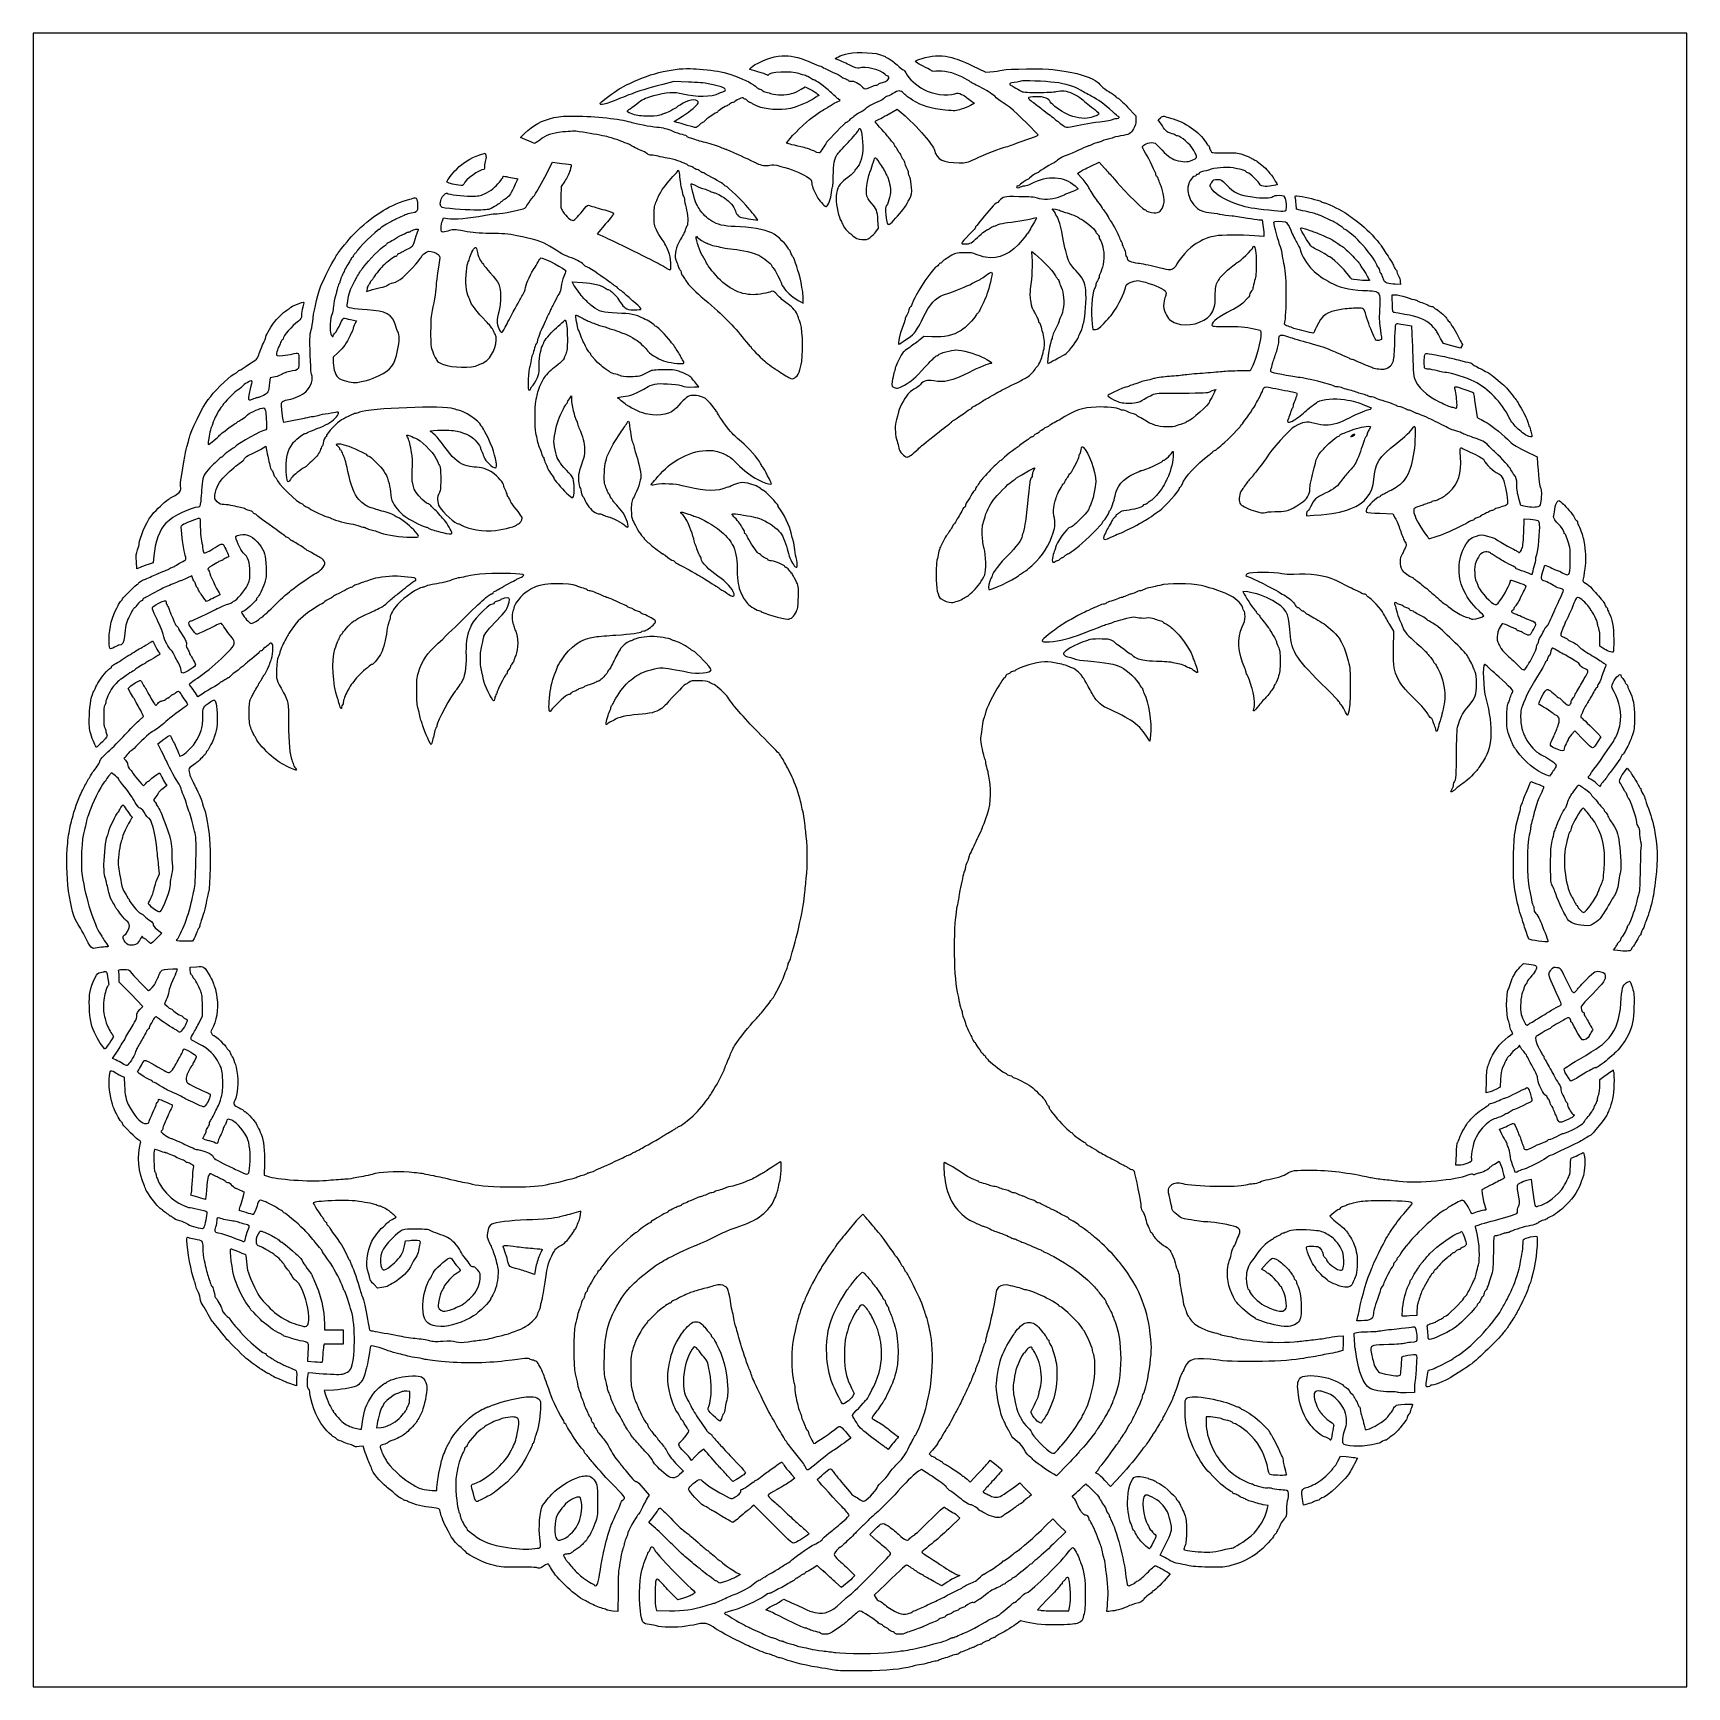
# Model space of a CAD drawing. Header units: millimetres. Extents: x 2 to 526, y -526 to -2.
import ezdxf

# ---------------------------------------------------------------- set-up
doc = ezdxf.new("R2010")
doc.units = ezdxf.units.MM
doc.layers.get('0').update_dxf_attribs({"linetype": 'CONTINUOUS'})

msp = doc.modelspace()

# ---------------------------------------------------------------- linework, layer by layer
for p, q in [((301.49, -13.63), (303.87, -14.79)), ((303.87, -14.79), (306.39, -14.53)), ((205.18, -17.73), (201.61, -18.63)), ((209.81, -17.89), (205.18, -17.73)), ((245.45, -20.13), (246.67, -19.37)), ((246.67, -19.37), (248.44, -20.27)), ((255.93, -24.61), (257.73, -23.68)), ((257.73, -23.68), (257.12, -23.2)), ((300.3, -24.55), (299.06, -25.27)), ((299.32, -23.89), (300.3, -24.55)), ((348.69, -25.8), (351.37, -28.58)), ((205.26, -30.37), (207.86, -28.68)), ((206.14, -30.64), (205.26, -30.37)), ((272.52, -28.34), (275.83, -26.51)), ((275.83, -26.51), (277.68, -28.05)), ((351.37, -28.58), (351.37, -29.98)), ((358.4, -29.82), (359.15, -29.18)), ((359.73, -31.75), (358.4, -29.82)), ((156.66, -35.4), (157.9, -34.16)), ((158.8, -36.35), (156.66, -35.4)), ((240.77, -37.25), (241.38, -36.41)), ((143.8, -40.9), (145.39, -40.35)), ((145.39, -40.35), (145.63, -40.98)), ((241.91, -37.54), (240.77, -37.25)), ((164.28, -47.97), (166.71, -43.23)), ((166.71, -43.23), (169.68, -43.63)), ((332.9, -46.83), (333.61, -46.33)), ((334.33, -48.37), (332.9, -46.83)), ((337.05, -44.5), (339.75, -43.21)), ((339.75, -43.21), (341.39, -45.08)), ((169.47, -50.93), (169.39, -54.32)), ((170.63, -49.24), (169.47, -50.93)), ((333.11, -51.7), (331.89, -52.28)), ((332.11, -50.77), (333.11, -51.7)), ((402.22, -58.13), (402.09, -56.51)), ((131.89, -61.75), (132.29, -60.83)), ((132.29, -60.83), (133.54, -61.04)), ((228.81, -61.12), (231.75, -61.54)), ((231.75, -61.54), (231.06, -60.62)), ((269.93, -64.16), (269.74, -61.52)), ((325.44, -58.66), (324.88, -57.97)), ((324.88, -57.97), (325.89, -58.13)), ((390.29, -61.44), (391.27, -61.44)), ((391.27, -61.44), (391.56, -63.08)), ((404.12, -58.58), (402.22, -58.13)), ((182.06, -64.51), (180.92, -65.88)), ((180.92, -65.88), (182.46, -66.57)), ((269.11, -65.25), (269.93, -64.16)), ((391.85, -66.75), (388.88, -66.54)), ((391.85, -65.75), (391.85, -66.75)), ((108.06, -83.29), (107.9, -84.11)), ((107.9, -84.11), (109.17, -83.69)), ((173.3, -81.78), (172.98, -81.15)), ((172.98, -81.15), (176.24, -81.31)), ((435.11, -81.89), (433.44, -81.84)), ((435.03, -81.02), (435.11, -81.89)), ((245.35, -87.47), (246.06, -87.87)), ((246.06, -87.87), (246.06, -86.47)), ((432.49, -86.73), (432.46, -85.2)), ((432.46, -85.2), (433.47, -85.2)), ((102.87, -93.03), (104.75, -93.45)), ((104.75, -93.45), (104.22, -94.4)), ((284.29, -98.37), (282.97, -99.46)), ((286.81, -98.5), (284.29, -98.37)), ((337.5, -94.46), (337.74, -96.18)), ((337.74, -96.18), (338.61, -96.15)), ((436.72, -94.72), (438.6, -95.01)), ((438.6, -95.01), (438.81, -100.09)), ((448.65, -100.65), (447.78, -99.06)), ((98.9, -103.45), (97.37, -104.91)), ((451.35, -101.36), (448.65, -100.65)), ((454.03, -102.08), (451.35, -101.36)), ((454.42, -101.52), (454.03, -102.08)), ((97.37, -104.91), (97.37, -106.73)), ((387.51, -109.27), (384.18, -109.3)), ((388.33, -107.58), (387.51, -109.27)), ((77.39, -111.52), (77.23, -112.98)), ((78.95, -111.18), (77.39, -111.52)), ((211.64, -114.35), (213.1, -114.3)), ((213.1, -114.3), (212.43, -113.56)), ((172.11, -118.11), (172.77, -117.13)), ((172.77, -117.13), (172.77, -118.43)), ((81.76, -125.57), (81.52, -124.75)), ((84.35, -125.12), (81.76, -125.57)), ((74.3, -134.12), (76.07, -133.06)), ((76.07, -133.06), (76.28, -134.33)), ((474.4, -134.54), (478.29, -136.5)), ((478.29, -136.5), (478.47, -138.83)), ((473.21, -151.87), (472.57, -149.7)), ((405.34, -154.41), (405.34, -155.13)), ((405.34, -155.13), (407.67, -154.97)), ((428.6, -154.33), (432.65, -154.46)), ((432.65, -154.46), (433.44, -155.87)), ((474.66, -152.19), (473.21, -151.87)), ((474.08, -160.39), (474.21, -156.05)), ((474.21, -156.05), (476.09, -156.24)), ((35.24, -171.95), (35.08, -169.65)), ((36.22, -171.53), (35.24, -171.95)), ((40.4, -169.99), (38.79, -170.55)), ((40.59, -167.85), (40.4, -169.99)), ((480.25, -172.46), (480.77, -170.71)), ((480.77, -170.71), (481.91, -171.21)), ((52.65, -174.1), (51.06, -174.89)), ((52.81, -174.81), (52.65, -174.1)), ((57.23, -182.3), (56.46, -181.16)), ((58.18, -181.8), (57.23, -182.3)), ((386.74, -179.23), (385.18, -179.04)), ((385.18, -179.04), (385.66, -179.94)), ((432.99, -191.69), (431.69, -189.57)), ((432.91, -197.27), (432.99, -191.69)), ((498.13, -196.43), (498.18, -194.18)), ((499.14, -197.06), (498.13, -196.43)), ((32.46, -209.74), (33.36, -208.97)), ((33.23, -211.16), (32.46, -209.74)), ((54.56, -212.46), (53.74, -211.16)), ((56.17, -211.32), (54.56, -212.46)), ((35.82, -219.97), (37.36, -218.65)), ((37.36, -218.65), (36.94, -217.73)), ((355.81, -226.48), (354.75, -224.84)), ((356, -224.53), (355.81, -226.48)), ((490.27, -223.23), (489.24, -224.39)), ((493.08, -226.11), (490.27, -223.23)), ((497.5, -224.05), (498.48, -225.11)), ((41.88, -227.3), (43.74, -225.85)), ((43.05, -229.61), (41.88, -227.3)), ((498.48, -225.11), (497.55, -226.51)), ((505.99, -236.11), (506.81, -235)), ((506.81, -235), (507.39, -235.66)), ((27.2, -236.43), (26.3, -237.49)), ((28.42, -237.44), (27.2, -236.43)), ((44.71, -240.45), (43.42, -241.49)), ((44.21, -239.77), (44.71, -240.45)), ((475.83, -240.48), (476.38, -239.26)), ((476.38, -239.26), (478.23, -239.9)), ((482.28, -237.57), (481.07, -237.12)), ((482.84, -236.72), (482.28, -237.57)), ((498.16, -240.82), (497.21, -239.9)), ((498.5, -240.22), (498.16, -240.82)), ((42.41, -268.42), (42.1, -265.51)), ((41.67, -270.14), (42.41, -268.42)), ((43.13, -287.21), (41.49, -288.85)), ((41.67, -286.04), (43.13, -287.21)), ((52.86, -289.72), (50.19, -289.72)), ((53.37, -288.85), (52.86, -289.72)), ((502.47, -292.55), (503.13, -291.7)), ((503.85, -292.74), (502.47, -292.55)), ((52.12, -298), (54.11, -297.81)), ((52.12, -299.01), (52.12, -298)), ((472.94, -297.89), (474, -296.84)), ((474, -296.84), (475.72, -297.02)), ((29.63, -302.71), (29.63, -301.31)), ((33.39, -306.55), (29.63, -302.71)), ((46.65, -298.5), (47.94, -298.45)), ((47.94, -298.45), (47.76, -299.3)), ((37.15, -310.38), (33.39, -306.55)), ((44.53, -308.29), (43.92, -309.56)), ((36.17, -311.36), (37.15, -310.38)), ((43.92, -309.56), (44.77, -310.36)), ((54.8, -315.78), (55.96, -313.4)), ((55.96, -313.4), (55.96, -310.09)), ((469.13, -320.04), (470.61, -318.93)), ((470.61, -318.93), (470.14, -318)), ((27.54, -326.89), (29.26, -324.25)), ((472.73, -322.69), (472.28, -323.27)), ((473.08, -323.35), (472.73, -322.69)), ((28.55, -327.34), (27.54, -326.89)), ((30.08, -332.26), (31.17, -332.82)), ((31.17, -332.82), (31.3, -335.41)), ((462.15, -337.69), (462.28, -333.69)), ((466.78, -333.4), (466.67, -335.97)), ((488.98, -334.09), (488.24, -333)), ((489.82, -333.67), (488.98, -334.09)), ((498.21, -333.48), (499.48, -332.55)), ((498.21, -335.36), (498.21, -333.48)), ((463.05, -337.5), (462.15, -337.69)), ((466.67, -335.97), (465.3, -336.66)), ((466.46, -349.2), (467.04, -349.06)), ((467.2, -350.76), (466.46, -349.2)), ((56.14, -352.16), (56.65, -351.18)), ((56.89, -352.56), (56.14, -352.16)), ((75.59, -360.1), (75.46, -363.75)), ((452.62, -360.63), (452.78, -357.16)), ((453.63, -360.63), (452.62, -360.63)), ((464.79, -360.28), (466.3, -359.33)), ((466.3, -359.33), (466.8, -360.57)), ((75.46, -363.75), (76.54, -364.15)), ((475.48, -365.26), (476.44, -365.07)), ((476.44, -365.07), (476.78, -367.69)), ((52.33, -370.13), (52.49, -369.28)), ((54.56, -370.79), (52.33, -370.13)), ((463.6, -366.98), (460.85, -368.38)), ((460.85, -368.38), (460.98, -369.73)), ((117.24, -377.03), (116.5, -376.37)), ((175.74, -375.23), (172.75, -376.03)), ((175.63, -376.34), (175.74, -375.23)), ((264.9, -376.13), (263.87, -377.19)), ((265.88, -377.19), (264.9, -376.13)), ((413.99, -375.73), (412.78, -376.79)), ((412.78, -376.79), (413.62, -377.64)), ((115.97, -377.8), (117.24, -377.03)), ((119.91, -386.16), (120.28, -384.57)), ((120.28, -384.57), (121.58, -384.41)), ((391.08, -393.57), (392.67, -391.77)), ((161.03, -395.23), (158.91, -394.47)), ((161.5, -392.83), (161.03, -395.23)), ((391.85, -393.94), (391.08, -393.57)), ((111.39, -399.55), (110.2, -398.3)), ((112.77, -399.36), (111.39, -399.55)), ((440.27, -408.17), (437.96, -408.31)), ((440.27, -406.56), (440.27, -408.17)), ((94.56, -410.82), (94.59, -412.75)), ((94.59, -412.75), (97.55, -412.75)), ((97.55, -412.75), (100.54, -412.75)), ((100.54, -412.75), (100.54, -415)), ((421.24, -409.84), (421.51, -408.97)), ((422.62, -409.84), (421.24, -409.84)), ((94.51, -417.25), (94.32, -417.96)), ((97.53, -417.25), (94.51, -417.25)), ((100.54, -417.25), (97.53, -417.25)), ((100.54, -415), (100.54, -417.25)), ((415.18, -414.76), (416.98, -414.63)), ((416.9, -416.93), (416.85, -419.23)), ((416.98, -414.63), (416.9, -416.93)), ((420.45, -413.83), (421.32, -413.54)), ((420.58, -416.22), (420.45, -413.83)), ((89.35, -422.75), (89.48, -419.87)), ((91.52, -422.94), (89.35, -422.75)), ((416.85, -419.23), (415.66, -419.58)), ((85.78, -428.04), (85.7, -430.42)), ((89.32, -427.46), (89.51, -426.24)), ((89.51, -426.24), (90.86, -426.38)), ((85.7, -430.42), (84.46, -430.03)), ((97.6, -431.77), (94.54, -431.93)), ((94.54, -431.93), (94.91, -433.26)), ((121.58, -432.2), (120.65, -432.14)), ((121.55, -434.08), (121.58, -432.2)), ((261.41, -431.22), (262.23, -432.88)), ((262.23, -432.88), (261.67, -433.81)), ((439.47, -432.54), (436.91, -432.65)), ((439.47, -431.46), (439.47, -432.54)), ((318.11, -438.73), (318.85, -437.33)), ((318.74, -439.9), (318.11, -438.73)), ((111.26, -442.49), (111.07, -443.79)), ((111.07, -443.79), (112.55, -443.63)), ((374.46, -440.27), (373.59, -440.27)), ((373.59, -440.27), (373.59, -442.38)), ((106.81, -449.53), (105.52, -449.69)), ((107.5, -451.56), (106.81, -449.53)), ((261.12, -447.04), (259.64, -448.1)), ((259.87, -445.48), (261.12, -447.04)), ((273.02, -450.59), (272.18, -450)), ((273.82, -449.45), (273.02, -450.59)), ((210.77, -454.05), (210.11, -453.18)), ((211.93, -452.78), (210.77, -454.05)), ((214.68, -450.53), (213.89, -451.01)), ((215.32, -451.27), (214.68, -450.53)), ((286.99, -450.82), (285.94, -451.99)), ((285.94, -451.99), (286.52, -452.49)), ((304.59, -454.85), (305.28, -453.92)), ((305.28, -453.92), (307.15, -455.45)), ((329.8, -455.22), (326.23, -458.89)), ((415.26, -454.32), (416.06, -452.7)), ((416.06, -452.7), (417.91, -452.83)), ((421.45, -453.36), (420.56, -455.08)), ((420.61, -453.18), (421.45, -453.36)), ((206.16, -455.4), (208.17, -457.46)), ((208.17, -457.46), (206.98, -458.52)), ((223.86, -460.72), (222.06, -458.79)), ((224.98, -460.11), (223.86, -460.72)), ((243.39, -459.66), (242.01, -460.69)), ((242.41, -458.5), (243.39, -459.66)), ((283.55, -456.96), (282.6, -457.49)), ((284.98, -457.86), (283.55, -456.96)), ((297.92, -459.98), (298.9, -460.93)), ((298.9, -460.93), (301.39, -458.34)), ((326.23, -458.89), (325.36, -458.42)), ((338.61, -457.94), (339.17, -457.36)), ((339.25, -458.26), (338.61, -457.94)), ((343.3, -462.28), (341.58, -460.43)), ((345.28, -460.19), (343.3, -462.28)), ((128.67, -463.55), (130.18, -463.55)), ((130.18, -463.55), (130.18, -462.54)), ((195.47, -462.81), (197.35, -465.01)), ((197.35, -465.01), (196.82, -465.8)), ((313.24, -462.17), (314.59, -461.17)), ((314.59, -461.17), (316.47, -463.07)), ((316.47, -463.07), (318.35, -464.98)), ((318.35, -464.98), (317.74, -465.46)), ((331.15, -465.4), (332.45, -464.26)), ((331.76, -466.01), (331.15, -465.4)), ((230.45, -468.23), (229.84, -468.76)), ((235.59, -473.37), (230.45, -468.23)), ((393.2, -468.37), (391.66, -468.07)), ((393.04, -469.19), (393.2, -468.37)), ((404.36, -468.21), (404.07, -466.35)), ((405.58, -467.89), (404.36, -468.21)), ((197.27, -473.71), (198.46, -472.12)), ((198.94, -475.17), (197.27, -473.71)), ((223.84, -473.66), (222.99, -473.23)), ((225.24, -472.6), (223.84, -473.66)), ((267.18, -477.49), (268.68, -475.99)), ((295.67, -472.31), (292.74, -475.14)), ((295.04, -471.65), (295.67, -472.31)), ((322.79, -474.79), (325.07, -472.57)), ((325.07, -472.57), (327.13, -474.61)), ((327.13, -474.61), (329.22, -476.62)), ((269.53, -479.56), (267.18, -477.49)), ((329.22, -476.62), (325.31, -480.43)), ((359.07, -484.06), (360.73, -480.67)), ((360.05, -484.56), (359.07, -484.06)), ((250.53, -487.28), (249.42, -488.05)), ((251.35, -488.1), (250.53, -487.28)), ((260.59, -488.63), (262.47, -490.43)), ((262.47, -490.43), (261.57, -491.36)), ((295.62, -490.48), (294.45, -490.99)), ((294.64, -490.14), (295.62, -490.48)), ((361.24, -489.32), (362.21, -489.93)), ((362.21, -489.93), (361.5, -490.83)), ((187.48, -495.78), (187.46, -501.91)), ((206.4, -498.16), (204.73, -496.49)), ((258.18, -494.22), (256.43, -492.71)), ((259.45, -493.26), (258.18, -494.22)), ((272.1, -493.29), (268.55, -496.73)), ((268.55, -496.73), (269.03, -497.52)), ((289.96, -493.69), (287.39, -492.34)), ((291.62, -492.6), (289.96, -493.69)), ((187.46, -501.91), (185.87, -501.76)), ((199.44, -500.72), (199.65, -501.52)), ((199.65, -501.52), (203.76, -501.6)), ((208.17, -497.63), (206.4, -498.16)), ((234.29, -501.36), (234.82, -500.94)), ((234.82, -501.52), (234.29, -501.36)), ((239.24, -498.42), (239.98, -497.92)), ((239.98, -497.92), (242.41, -499.08)), ((323.22, -498.21), (320.17, -501.33)), ((320.17, -501.33), (321.15, -501.49)), ((326.13, -501.65), (330.12, -501.65)), ((330.12, -501.65), (330.46, -500.09)), ((314.88, -504.77), (313.74, -505.67)), ((316.65, -505.22), (314.88, -504.77))]:
    msp.add_line(p, q)
msp.add_lwpolyline([(2.38, -264.05), (2.38, -525.73), (264.05, -525.73), (525.73, -525.73), (525.73, -264.05), (525.73, -2.38), (264.05, -2.38), (2.38, -2.38)], close=True)
for points in [[(230.69, -12.46), (234.26, -10.5), (237.49, -9.55), (240.43, -9.53)], [(240.43, -9.53), (242.7, -9.53), (245.75, -10.35), (248.76, -11.75)], [(257.1, -10.85), (256.06, -10.53), (256.06, -10.53), (256.7, -10.16)], [(256.7, -10.16), (257.57, -9.66), (257.68, -9.6), (259.42, -9.05)], [(259.42, -9.05), (261.59, -8.33), (267.86, -8.39), (270.27, -9.13)], [(270.27, -9.13), (271.15, -9.42), (271.91, -9.71), (271.99, -9.84)], [(271.99, -9.84), (272.07, -9.95), (272.55, -10.21), (273.05, -10.42)], [(273.05, -10.42), (273.55, -10.64), (274.8, -11.54), (275.78, -12.41)], [(281.94, -11.03), (282.2, -10.87), (283.45, -10.5), (284.69, -10.16)], [(284.69, -10.16), (287.73, -9.37), (290.3, -9.37), (293.16, -10.16)], [(293.16, -10.16), (295.38, -10.77), (296.89, -11.4), (301.49, -13.63)], [(191.43, -18.2), (197.91, -15), (205.77, -13.23), (211.4, -13.68)], [(211.4, -13.68), (212.2, -13.73), (214.1, -13.89), (215.64, -14.02)], [(215.64, -14.02), (219.05, -14.31), (221.11, -14.76), (224.37, -15.95)], [(229.16, -13.86), (229, -13.73), (229.95, -12.89), (230.69, -12.46)], [(231.75, -14.63), (230.37, -14.26), (229.21, -13.92), (229.16, -13.86)], [(234.58, -15.64), (234.39, -15.48), (233.12, -15.03), (231.75, -14.63)], [(234.95, -15.69), (234.95, -15.82), (234.82, -15.82), (234.58, -15.64)], [(244.74, -15.21), (242.44, -14.34), (234.95, -14.71), (234.95, -15.69)], [(246.78, -15.85), (246.3, -15.74), (245.4, -15.45), (244.74, -15.21)], [(248.76, -11.75), (249.87, -12.28), (250.93, -12.7), (251.09, -12.7)], [(251.09, -12.7), (251.25, -12.7), (251.88, -12.99), (252.49, -13.33)], [(252.49, -13.33), (253.1, -13.68), (254.5, -14.34), (255.61, -14.82)], [(255.61, -14.82), (256.73, -15.27), (257.84, -15.85), (258.1, -16.14)], [(260.61, -12.44), (259.24, -11.75), (257.65, -11.03), (257.1, -10.85)], [(263.79, -13.44), (263.23, -13.65), (262.73, -13.49), (260.61, -12.44)], [(272.02, -15.5), (270.83, -14.05), (265.56, -12.73), (263.79, -13.44)], [(272.65, -15.88), (272.47, -15.88), (272.18, -15.72), (272.02, -15.5)], [(275.78, -12.41), (276.75, -13.31), (277.65, -14.02), (277.79, -14.02)], [(277.79, -14.02), (277.89, -14.02), (278.24, -14.47), (278.55, -15)], [(278.55, -15), (279.64, -16.93), (281.7, -18.84), (284.24, -20.24)], [(282.28, -11.88), (281.52, -11.35), (281.49, -11.27), (281.94, -11.03)], [(284.8, -13.23), (283.87, -12.81), (282.73, -12.2), (282.28, -11.88)], [(286.68, -14.31), (286.6, -14.13), (285.75, -13.65), (284.8, -13.23)], [(288.1, -14.45), (287.31, -14.53), (286.81, -14.5), (286.68, -14.31)], [(296.25, -16.25), (293.58, -14.9), (290.25, -14.16), (288.1, -14.45)], [(306.39, -14.53), (307.76, -14.39), (309.19, -14.16), (309.54, -14)], [(309.54, -14), (310.28, -13.71), (322.87, -13.6), (325.04, -13.89)], [(325.04, -13.89), (331.47, -14.74), (334.67, -15.5), (337.71, -16.96)], [(184.18, -22.67), (187.96, -19.84), (187.64, -20.06), (191.43, -18.2)], [(201.61, -18.63), (196.64, -19.92), (194.26, -20.66), (190.61, -22.07)], [(216.03, -18.39), (215.16, -18.2), (212.35, -17.97), (209.81, -17.89)], [(221.4, -20.56), (221.93, -19.92), (220.53, -19.37), (216.03, -18.39)], [(219.47, -21.43), (220.03, -21.14), (220.64, -20.9), (220.82, -20.9)], [(220.82, -20.9), (220.98, -20.9), (221.24, -20.74), (221.4, -20.56)], [(224.37, -15.95), (228.12, -17.33), (230.16, -18.39), (231.54, -19.71)], [(231.54, -19.71), (231.78, -19.92), (232.15, -20.11), (232.36, -20.11)], [(232.36, -20.11), (232.6, -20.11), (232.91, -20.29), (233.1, -20.51)], [(233.1, -20.51), (233.28, -20.72), (233.84, -20.98), (234.39, -21.06)], [(239.13, -21.96), (241.43, -21.96), (243.44, -21.38), (245.45, -20.13)], [(248.39, -16.64), (247.97, -16.32), (247.23, -15.98), (246.78, -15.85)], [(249.42, -17.2), (249.29, -17.2), (248.84, -16.93), (248.39, -16.64)], [(248.44, -20.27), (250.16, -21.14), (251.51, -22.23), (250.88, -22.23)], [(254.66, -20.95), (252.92, -19.31), (249.98, -17.2), (249.42, -17.2)], [(258.1, -16.14), (258.34, -16.4), (258.89, -16.72), (259.29, -16.8)], [(259.29, -16.8), (259.72, -16.88), (260.19, -17.14), (260.35, -17.36)], [(260.35, -17.36), (260.56, -17.57), (260.91, -17.67), (261.28, -17.57)], [(261.28, -17.57), (261.99, -17.38), (263.84, -18.39), (264.85, -19.45)], [(264.85, -19.45), (265.59, -20.24), (265.77, -20.27), (267.1, -19.58)], [(267.1, -19.58), (267.65, -19.29), (268.53, -18.97), (269, -18.89)], [(269, -18.89), (269.48, -18.81), (269.95, -18.63), (270.03, -18.49)], [(270.03, -18.49), (270.09, -18.36), (270.62, -18.15), (271.17, -17.99)], [(271.17, -17.99), (272.55, -17.62), (273.39, -16.93), (273.18, -16.32)], [(273.18, -16.32), (273.08, -16.09), (272.84, -15.88), (272.65, -15.88)], [(277.92, -21.46), (276.86, -20.43), (276.15, -20.45), (274.45, -21.51)], [(284.24, -20.24), (286.97, -21.75), (291.54, -22.38), (294.08, -21.59)], [(298.82, -17.7), (298.74, -17.57), (297.58, -16.91), (296.25, -16.25)], [(301.97, -19.42), (300.33, -18.63), (298.93, -17.86), (298.82, -17.7)], [(306.78, -22.49), (305.51, -21.38), (303.98, -20.4), (301.97, -19.42)], [(313.77, -17.89), (310.96, -18.18), (310.78, -18.47), (312.82, -19.47)], [(312.82, -19.47), (313.56, -19.87), (314.51, -20.4), (314.88, -20.66)], [(315.09, -17.57), (314.99, -17.67), (314.4, -17.81), (313.77, -17.89)], [(314.88, -20.66), (315.52, -21.11), (316.15, -21.17), (320.3, -21.17)], [(325.7, -17.99), (322.87, -17.65), (315.3, -17.33), (315.09, -17.57)], [(320.3, -21.17), (322.92, -21.17), (325.52, -21.06), (326.1, -20.9)], [(333.8, -20.43), (332, -19.26), (329.22, -18.44), (325.7, -17.99)], [(326.1, -20.9), (328.03, -20.43), (329.33, -20.58), (331.34, -21.54)], [(337.24, -22.33), (335.94, -21.67), (334.38, -20.8), (333.8, -20.43)], [(337.71, -16.96), (338.88, -17.52), (339.62, -18.07), (339.99, -18.65)], [(339.99, -18.65), (340.28, -19.13), (341.26, -19.95), (342.16, -20.53)], [(342.16, -20.53), (343.91, -21.59), (344.2, -21.8), (345.04, -22.54)], [(182.06, -24.95), (181.5, -24.71), (181.64, -24.55), (184.18, -22.67)], [(185.08, -24.24), (183.28, -24.95), (182.54, -25.11), (182.06, -24.95)], [(190.61, -22.07), (188.89, -22.75), (186.4, -23.73), (185.08, -24.24)], [(190.92, -26.59), (191.21, -26.43), (192.33, -25.61), (193.41, -24.74)], [(193.41, -24.74), (195.24, -23.28), (195.63, -23.1), (198.81, -22.17)], [(198.81, -22.17), (202.64, -21.03), (205.34, -20.88), (207.96, -21.56)], [(206.11, -25.8), (205.79, -26.19), (202.7, -27.78), (202.25, -27.78)], [(206.67, -25.4), (206.53, -25.4), (206.3, -25.59), (206.11, -25.8)], [(208.12, -24.55), (207.43, -25.03), (206.77, -25.4), (206.67, -25.4)], [(207.86, -28.68), (210.61, -26.88), (212.51, -25.27), (212.8, -24.55)], [(207.96, -21.56), (212.06, -22.65), (217.2, -22.6), (219.47, -21.43)], [(212.8, -24.55), (213.31, -23.2), (210.11, -23.2), (208.12, -24.55)], [(221.93, -25.4), (221.59, -25.4), (219.08, -27.07), (219.08, -27.28)], [(222.78, -24.87), (222.41, -25.16), (222.04, -25.4), (221.93, -25.4)], [(223.92, -24.34), (223.65, -24.34), (223.15, -24.58), (222.78, -24.87)], [(224.37, -24.13), (224.37, -24.24), (224.16, -24.34), (223.92, -24.34)], [(225.74, -23.26), (224.98, -23.63), (224.37, -24), (224.37, -24.13)], [(227.22, -22.97), (227.12, -22.7), (226.72, -22.81), (225.74, -23.26)], [(227.65, -23.28), (227.46, -23.28), (227.28, -23.12), (227.22, -22.97)], [(228.47, -23.81), (228.2, -23.52), (227.83, -23.28), (227.65, -23.28)], [(229.18, -24.34), (229.05, -24.34), (228.73, -24.1), (228.47, -23.81)], [(230.08, -24.79), (229.71, -24.53), (229.31, -24.34), (229.18, -24.34)], [(232.65, -25.88), (231.62, -25.51), (230.45, -25.03), (230.08, -24.79)], [(243.21, -25.93), (240.35, -26.83), (235.35, -26.78), (232.65, -25.88)], [(234.39, -21.06), (234.92, -21.17), (235.72, -21.4), (236.19, -21.62)], [(236.19, -21.62), (236.67, -21.8), (237.99, -21.96), (239.13, -21.96)], [(250.08, -22.67), (249.37, -23.39), (245.4, -25.27), (243.21, -25.93)], [(250.88, -22.23), (250.69, -22.23), (250.35, -22.44), (250.08, -22.67)], [(253.42, -26.19), (253.58, -26.19), (253.81, -26.03), (253.92, -25.85)], [(253.92, -25.85), (254.03, -25.69), (254.95, -25.11), (255.93, -24.61)], [(257.12, -23.2), (256.78, -22.94), (255.69, -21.93), (254.66, -20.95)], [(268.95, -24.47), (267.81, -24.9), (266.7, -25.56), (266.04, -26.19)], [(271.46, -23.18), (271.09, -23.52), (269.95, -24.1), (268.95, -24.47)], [(272.79, -22.36), (272.42, -22.46), (271.83, -22.83), (271.46, -23.18)], [(274.45, -21.51), (273.9, -21.85), (273.16, -22.23), (272.79, -22.36)], [(280.72, -23.6), (279.21, -22.67), (278.87, -22.41), (277.92, -21.46)], [(290.99, -26.75), (286.52, -26.33), (283.82, -25.51), (280.72, -23.6)], [(294.08, -21.59), (295.01, -21.3), (295.28, -21.33), (296.2, -21.78)], [(299.06, -25.27), (298.37, -25.64), (297.02, -26.22), (296.07, -26.51)], [(296.2, -21.78), (296.78, -22.07), (297.5, -22.52), (297.79, -22.78)], [(297.79, -22.78), (298.08, -23.02), (298.77, -23.52), (299.32, -23.89)], [(309.56, -24.61), (309.06, -24.34), (307.82, -23.39), (306.78, -22.49)], [(311.81, -26.19), (311.1, -25.59), (310.07, -24.87), (309.56, -24.61)], [(319.56, -22.54), (318.37, -22.6), (317.37, -22.73), (317.34, -22.89)], [(317.34, -22.89), (317.29, -23.02), (317.66, -23.44), (318.19, -23.81)], [(318.19, -23.81), (318.69, -24.18), (319.33, -24.66), (319.62, -24.87)], [(322.92, -22.99), (322, -22.57), (321.28, -22.49), (319.56, -22.54)], [(319.62, -24.87), (320.6, -25.64), (321.36, -26.22), (323.72, -28.02)], [(324.11, -23.92), (324.11, -23.68), (323.59, -23.28), (322.92, -22.99)], [(328.74, -27.65), (326.89, -26.64), (324.11, -24.37), (324.11, -23.92)], [(331.34, -21.54), (332.4, -22.01), (333.64, -22.75), (334.14, -23.18)], [(334.14, -23.18), (334.65, -23.6), (335.54, -24.37), (336.15, -24.87)], [(336.15, -24.87), (336.74, -25.37), (337.79, -26.22), (338.48, -26.72)], [(344.01, -27.33), (341.07, -24.66), (339.57, -23.55), (337.24, -22.33)], [(345.04, -22.54), (345.31, -22.81), (345.65, -23.02), (345.78, -23.02)], [(345.78, -23.02), (345.92, -23.02), (347.21, -24.26), (348.69, -25.8)], [(157.9, -34.16), (160.58, -31.51), (163.38, -30), (167.22, -29.13)], [(167.22, -29.13), (169.44, -28.63), (170.34, -28.58), (175.02, -28.68)], [(175.02, -28.68), (181.8, -28.81), (189.42, -29.71), (191.88, -30.67)], [(192.14, -28.05), (190.24, -27.41), (189.97, -27.09), (190.92, -26.59)], [(191.88, -30.67), (192.83, -31.01), (197.88, -31.96), (199.81, -32.12)], [(197.25, -28.65), (194.55, -28.68), (193.78, -28.6), (192.14, -28.05)], [(201.22, -28.2), (200.63, -28.52), (199.63, -28.65), (197.25, -28.65)], [(202.25, -27.78), (202.12, -27.78), (201.67, -27.97), (201.22, -28.2)], [(209.39, -31.59), (208.09, -31.22), (206.64, -30.77), (206.14, -30.64)], [(214.23, -30.69), (214.13, -30.69), (213.65, -31.04), (213.17, -31.49)], [(214.89, -30.22), (214.66, -30.48), (214.37, -30.69), (214.23, -30.69)], [(217.28, -28.36), (215.53, -29.58), (215.4, -29.71), (214.89, -30.22)], [(218.78, -27.52), (218.63, -27.52), (217.94, -27.91), (217.28, -28.36)], [(219.08, -27.28), (219.08, -27.41), (218.94, -27.52), (218.78, -27.52)], [(241.38, -36.41), (242.44, -34.9), (246.96, -30.53), (248.97, -29.08)], [(248.97, -29.08), (251.88, -26.96), (253.07, -26.19), (253.42, -26.19)], [(259.69, -30.69), (259.45, -30.69), (254.24, -35.93), (253.6, -36.8)], [(260.4, -30.22), (260.16, -30.48), (259.85, -30.69), (259.69, -30.69)], [(261.43, -29.29), (261.09, -29.55), (260.61, -29.98), (260.4, -30.22)], [(262.86, -28.2), (262.44, -28.55), (261.78, -29.05), (261.43, -29.29)], [(264.32, -27.38), (263.95, -27.49), (263.31, -27.86), (262.86, -28.2)], [(266.04, -26.19), (265.46, -26.75), (264.69, -27.28), (264.32, -27.38)], [(269.5, -31.25), (269.05, -30.74), (268.82, -30.29), (268.95, -30.24)], [(268.95, -30.24), (269.11, -30.19), (270.7, -29.34), (272.52, -28.34)], [(273.58, -35.98), (273.21, -35.43), (271.65, -33.6), (269.5, -31.25)], [(277.68, -28.05), (279.19, -29.29), (282.47, -32.6), (284.22, -34.66)], [(296.07, -26.51), (294.45, -27.04), (294.16, -27.07), (290.99, -26.75)], [(320.41, -34.61), (320.41, -34.37), (313.45, -27.54), (311.81, -26.19)], [(323.72, -28.02), (325.04, -29.02), (326.36, -30.11), (326.71, -30.4)], [(326.71, -30.4), (327.05, -30.72), (327.79, -31.27), (328.35, -31.64)], [(335.92, -29.34), (333.98, -29.55), (330.84, -28.84), (328.74, -27.65)], [(330.65, -32.04), (333.4, -31.41), (336.31, -30.9), (339.91, -30.43)], [(339.62, -27.91), (339.49, -28.39), (337.56, -29.13), (335.92, -29.34)], [(338.48, -26.72), (339.14, -27.23), (339.67, -27.75), (339.62, -27.91)], [(339.91, -30.43), (341.97, -30.16), (343.88, -29.82), (344.17, -29.66)], [(345.81, -28.79), (345.65, -28.73), (344.86, -28.07), (344.01, -27.33)], [(344.17, -29.66), (344.49, -29.5), (345.02, -29.37), (345.39, -29.37)], [(345.39, -29.37), (346.05, -29.37), (346.34, -28.97), (345.81, -28.79)], [(351.37, -29.98), (351.37, -31.01), (351.18, -31.7), (350.6, -32.7)], [(359.15, -29.18), (359.6, -28.79), (360.07, -28.6), (360.34, -28.71)], [(360.34, -28.71), (360.57, -28.79), (361.47, -29.05), (362.35, -29.29)], [(362.35, -29.29), (366.82, -30.43), (371.61, -33.73), (373.49, -36.94)], [(161.1, -37.31), (161, -37.31), (159.97, -36.88), (158.8, -36.35)], [(162.69, -36.25), (161.9, -36.83), (161.18, -37.31), (161.1, -37.31)], [(169.99, -33.68), (166.18, -34.1), (164.94, -34.55), (162.69, -36.25)], [(175.15, -33.58), (173.88, -33.36), (172.53, -33.42), (169.99, -33.68)], [(183.36, -35.03), (181.58, -34.63), (178.2, -34.05), (175.15, -33.58)], [(188.38, -36.57), (185.45, -35.51), (185.05, -35.4), (183.36, -35.03)], [(193.41, -38.92), (192.33, -38.23), (189.92, -37.12), (188.38, -36.57)], [(199.81, -32.12), (201.67, -32.28), (202.99, -32.62), (204.84, -33.44)], [(204.84, -33.44), (205.61, -33.79), (206.93, -34.21), (207.75, -34.4)], [(207.75, -34.4), (208.6, -34.58), (209.21, -34.82), (209.15, -34.95)], [(209.15, -34.95), (209.07, -35.06), (209.66, -35.35), (210.4, -35.56)], [(212.04, -32.28), (211.85, -32.28), (210.66, -31.96), (209.39, -31.59)], [(210.4, -35.56), (211.16, -35.8), (212.22, -36.14), (212.73, -36.3)], [(213.17, -31.49), (212.7, -31.91), (212.2, -32.28), (212.04, -32.28)], [(212.73, -36.3), (213.23, -36.46), (214.31, -36.75), (215.11, -36.94)], [(260.27, -36.99), (261.91, -35.3), (263.37, -33.6), (263.53, -33.21)], [(263.53, -33.21), (264.03, -31.88), (264.45, -32.62), (264.77, -35.48)], [(264.77, -35.48), (265.19, -39.18), (264.85, -42.15), (263.74, -44.03)], [(274.45, -37.02), (274.19, -36.78), (273.79, -36.33), (273.58, -35.98)], [(284.22, -34.66), (286.25, -37.04), (287.39, -38.66), (287.6, -39.42)], [(312.34, -37.7), (312.76, -37.49), (314.14, -36.96), (315.38, -36.54)], [(315.38, -36.54), (319.88, -34.98), (320.41, -34.79), (320.41, -34.61)], [(328.35, -31.64), (329.3, -32.28), (329.49, -32.31), (330.65, -32.04)], [(342.11, -36.09), (341.6, -36.17), (340.84, -36.43), (340.41, -36.64)], [(343.83, -35.59), (343.4, -35.77), (342.61, -36.01), (342.11, -36.09)], [(346.47, -34.93), (345.47, -35.08), (344.28, -35.37), (343.83, -35.59)], [(350.6, -32.7), (349.73, -34.21), (349.25, -34.48), (346.47, -34.93)], [(362.35, -34.05), (361.16, -33.71), (360.89, -33.5), (359.73, -31.75)], [(363.91, -34.69), (363.78, -34.55), (363.09, -34.26), (362.35, -34.05)], [(364.52, -34.93), (364.33, -34.93), (364.07, -34.82), (363.91, -34.69)], [(369.49, -39.21), (368.7, -37.68), (365.5, -34.93), (364.52, -34.93)], [(136.45, -45.4), (138.64, -43.18), (140.47, -42.07), (143.8, -40.9)], [(145.63, -40.98), (145.76, -41.35), (145.73, -41.99), (145.55, -42.6)], [(195.32, -39.79), (194.63, -39.53), (193.78, -39.13), (193.41, -38.92)], [(196.85, -40.64), (196.69, -40.43), (195.98, -40.03), (195.32, -39.79)], [(198.01, -41.01), (197.56, -41.01), (197.04, -40.83), (196.85, -40.64)], [(200.18, -41.38), (199.47, -41.17), (198.49, -41.01), (198.01, -41.01)], [(203.07, -41.94), (202.19, -41.83), (200.9, -41.59), (200.18, -41.38)], [(215.11, -36.94), (216.98, -37.36), (218.92, -38.02), (220.29, -38.66)], [(220.29, -38.66), (220.9, -38.92), (221.51, -39.16), (221.67, -39.16)], [(221.67, -39.16), (221.83, -39.16), (222.28, -39.34), (222.7, -39.56)], [(222.7, -39.56), (223.1, -39.74), (224.05, -40.19), (224.76, -40.51)], [(224.76, -40.51), (226.35, -41.17), (230.93, -43.31), (231.56, -43.66)], [(245.32, -38.36), (244.05, -38.07), (242.52, -37.7), (241.91, -37.54)], [(249.42, -39.69), (248.44, -39.24), (246.59, -38.63), (245.32, -38.36)], [(251.49, -40.06), (251.25, -40.48), (251.06, -40.43), (249.42, -39.69)], [(253.6, -36.8), (253.29, -37.23), (251.88, -39.4), (251.49, -40.06)], [(255.61, -47.65), (255.69, -43.76), (255.98, -41.96), (256.73, -40.93)], [(256.73, -40.93), (257.04, -40.45), (258.63, -38.71), (260.27, -36.99)], [(268.05, -43.92), (268.37, -42.84), (268.68, -41.88), (268.71, -41.83)], [(268.71, -41.83), (268.82, -41.7), (269.66, -42.57), (270.01, -43.15)], [(274.9, -37.65), (274.9, -37.52), (274.69, -37.23), (274.45, -37.02)], [(275.56, -38.73), (275.19, -38.26), (274.9, -37.78), (274.9, -37.65)], [(276.23, -39.9), (276.23, -39.74), (275.93, -39.21), (275.56, -38.73)], [(276.46, -40.22), (276.33, -40.22), (276.23, -40.08), (276.23, -39.9)], [(277.1, -41.25), (276.89, -40.69), (276.6, -40.22), (276.46, -40.22)], [(277.79, -42.44), (277.65, -42.36), (277.34, -41.83), (277.1, -41.25)], [(287.6, -39.42), (288.45, -42.47), (290.33, -43.42), (295.41, -43.42)], [(300.36, -42.25), (303.77, -40.64), (308.64, -38.71), (310.22, -38.36)], [(310.22, -38.36), (310.94, -38.21), (311.89, -37.91), (312.34, -37.7)], [(328.61, -41.38), (327.92, -41.65), (327.03, -42.17), (326.58, -42.62)], [(335.31, -38.5), (334.35, -39), (330.15, -40.8), (328.61, -41.38)], [(336.36, -38.1), (336.21, -38.1), (335.73, -38.29), (335.31, -38.5)], [(337.74, -37.57), (337.16, -37.86), (336.55, -38.07), (336.36, -38.1)], [(339.22, -37.04), (338.98, -37.07), (338.32, -37.28), (337.74, -37.57)], [(340.41, -36.64), (340.02, -36.86), (339.46, -37.04), (339.22, -37.04)], [(354.41, -40.35), (353.22, -38.34), (353.19, -38.29), (354.17, -37.65)], [(354.17, -37.65), (354.75, -37.23), (355.44, -37.04), (356.24, -37.04)], [(357.72, -47.2), (357.72, -46.75), (355.57, -42.36), (354.41, -40.35)], [(356.24, -37.04), (357.35, -37.04), (357.56, -37.15), (358.56, -38.29)], [(358.56, -38.29), (361.39, -41.38), (362.21, -42.02), (364.01, -42.57)], [(369.17, -42.6), (370.71, -41.91), (370.81, -41.72), (370.31, -40.75)], [(370.31, -40.75), (370.07, -40.3), (369.7, -39.63), (369.49, -39.21)], [(373.49, -36.94), (373.86, -37.57), (374.28, -38.1), (374.41, -38.1)], [(374.41, -38.1), (374.54, -38.1), (374.65, -38.31), (374.65, -38.55)], [(374.65, -38.55), (374.68, -38.81), (374.84, -39.32), (375.02, -39.66)], [(375.02, -39.66), (375.36, -40.3), (375.39, -40.3), (379.33, -40.24)], [(379.33, -40.24), (382.91, -40.19), (383.46, -40.24), (385.18, -40.83)], [(385.18, -40.83), (386.24, -41.2), (387.19, -41.57), (387.3, -41.67)], [(387.3, -41.67), (387.4, -41.78), (387.88, -42.02), (388.33, -42.2)], [(133.35, -49.45), (133.35, -49), (134.96, -46.88), (136.45, -45.4)], [(144.99, -45.51), (143.64, -45.51), (139.17, -48.76), (138.64, -50.16)], [(145.26, -44.56), (145.26, -45.08), (145.15, -45.51), (144.99, -45.51)], [(145.55, -42.6), (145.39, -43.13), (145.26, -44.03), (145.26, -44.56)], [(169.68, -43.63), (171.32, -43.81), (172.67, -44.03), (172.69, -44.05)], [(172.3, -45.83), (172.01, -46.86), (171.32, -48.23), (170.63, -49.24)], [(172.69, -44.05), (172.75, -44.08), (172.56, -44.87), (172.3, -45.83)], [(206.38, -42.78), (205.42, -42.41), (203.94, -42.04), (203.07, -41.94)], [(204.87, -47.76), (205.71, -46.88), (206.38, -46.06), (206.38, -45.93)], [(208.84, -43.71), (208.41, -43.55), (207.33, -43.13), (206.38, -42.78)], [(206.38, -45.93), (206.38, -45.77), (206.45, -45.77), (206.61, -45.91)], [(206.61, -45.91), (206.75, -46.06), (206.9, -46.94), (206.98, -47.89)], [(209.55, -44.19), (209.55, -44.08), (209.23, -43.87), (208.84, -43.71)], [(210.32, -44.53), (209.89, -44.45), (209.55, -44.29), (209.55, -44.19)], [(211.43, -45.06), (211.24, -44.85), (210.74, -44.61), (210.32, -44.53)], [(212.51, -45.59), (212.12, -45.51), (211.64, -45.24), (211.43, -45.06)], [(213.62, -46.17), (213.39, -45.96), (212.91, -45.69), (212.51, -45.59)], [(214.42, -46.57), (214.18, -46.57), (213.84, -46.38), (213.62, -46.17)], [(214.95, -46.8), (214.87, -46.67), (214.63, -46.57), (214.42, -46.57)], [(216.22, -47.6), (215.61, -47.28), (215.03, -46.94), (214.95, -46.8)], [(231.56, -43.66), (232.57, -44.21), (234.45, -44.48), (235.51, -44.19)], [(235.51, -44.19), (236.38, -43.95), (236.96, -44), (239.02, -44.56)], [(239.02, -44.56), (242.38, -45.46), (245.35, -46.62), (247.15, -47.76)], [(262.47, -45.83), (262.47, -46.2), (261.38, -47.2), (259.5, -48.6)], [(262.7, -45.46), (262.57, -45.51), (262.47, -45.67), (262.47, -45.83)], [(263.74, -44.03), (263.29, -44.77), (262.84, -45.4), (262.7, -45.46)], [(266.44, -49.4), (266.7, -48), (267.07, -46.65), (267.2, -46.38)], [(267.2, -46.38), (267.34, -46.12), (267.73, -45.01), (268.05, -43.92)], [(270.01, -43.15), (270.14, -43.39), (270.64, -44.13), (271.12, -44.79)], [(271.12, -44.79), (271.57, -45.46), (272.02, -46.28), (272.12, -46.62)], [(272.12, -46.62), (272.23, -46.94), (272.47, -47.41), (272.65, -47.63)], [(278.21, -43.37), (278.1, -42.94), (277.92, -42.54), (277.79, -42.44)], [(278.9, -45.14), (278.61, -44.58), (278.29, -43.79), (278.21, -43.37)], [(279.4, -46.59), (279.4, -46.35), (279.16, -45.69), (278.9, -45.14)], [(279.82, -48.02), (279.59, -47.47), (279.4, -46.83), (279.4, -46.59)], [(295.41, -43.42), (297.76, -43.42), (297.97, -43.37), (300.36, -42.25)], [(320.25, -46.57), (319.85, -46.57), (318.93, -47.18), (317.71, -48.29)], [(320.68, -46.33), (320.68, -46.46), (320.49, -46.57), (320.25, -46.57)], [(325.49, -43.39), (325.09, -43.39), (320.68, -46.09), (320.68, -46.33)], [(326.58, -42.62), (326.1, -43.05), (325.62, -43.39), (325.49, -43.39)], [(333.61, -46.33), (334.01, -46.04), (335.57, -45.22), (337.05, -44.5)], [(341.39, -45.08), (342.29, -46.09), (343.48, -47.39), (344.04, -47.97)], [(364.01, -42.57), (366.21, -43.26), (367.64, -43.26), (369.17, -42.6)], [(370.81, -47.1), (370.6, -47.1), (370.42, -47.2), (370.42, -47.36)], [(371.4, -46.7), (371.29, -46.91), (371, -47.1), (370.81, -47.1)], [(372.4, -46.17), (371.98, -46.25), (371.53, -46.49), (371.4, -46.7)], [(375.18, -45.48), (374.09, -45.8), (372.85, -46.12), (372.4, -46.17)], [(382.98, -45.19), (380.81, -44.71), (377.43, -44.82), (375.18, -45.48)], [(385.02, -45.64), (384.62, -45.56), (383.73, -45.35), (382.98, -45.19)], [(386.13, -46.17), (385.89, -45.96), (385.42, -45.72), (385.02, -45.64)], [(386.79, -46.57), (386.64, -46.57), (386.34, -46.38), (386.13, -46.17)], [(390.53, -50.16), (390.53, -49.74), (387.22, -46.57), (386.79, -46.57)], [(388.33, -42.2), (388.81, -42.41), (389.33, -42.7), (389.52, -42.84)], [(389.52, -42.84), (389.7, -42.99), (390.47, -43.58), (391.19, -44.13)], [(391.19, -44.13), (391.93, -44.69), (392.8, -45.53), (393.17, -46.04)], [(393.17, -46.04), (393.54, -46.51), (394.04, -47.12), (394.31, -47.39)], [(137, -50.54), (135.26, -50.3), (133.35, -49.72), (133.35, -49.45)], [(138.64, -50.16), (138.43, -50.67), (138.3, -50.69), (137, -50.54)], [(145.2, -53.26), (146.02, -52.89), (147.24, -52.15), (147.9, -51.62)], [(147.9, -51.62), (149.2, -50.61), (151.08, -48.39), (151.08, -47.89)], [(151.08, -47.89), (151.08, -47.68), (151.32, -47.63), (151.82, -47.73)], [(154.46, -51.28), (153.27, -53.76), (153.01, -54.08), (151.74, -54.93)], [(151.82, -47.73), (152.21, -47.81), (153.25, -48.02), (154.12, -48.18)], [(154.12, -48.18), (154.99, -48.31), (155.71, -48.47), (155.76, -48.5)], [(155.76, -48.5), (155.79, -48.52), (155.2, -49.79), (154.46, -51.28)], [(160.73, -54.11), (161.34, -53.34), (162.96, -50.59), (164.28, -47.97)], [(200.9, -52.92), (201.4, -51.86), (203.25, -49.48), (204.87, -47.76)], [(206.98, -47.89), (207.06, -48.84), (207.2, -49.95), (207.27, -50.4)], [(207.27, -50.4), (207.38, -50.83), (207.59, -51.83), (207.75, -52.6)], [(212.25, -56.36), (211.67, -55.09), (210.45, -50.32), (210.66, -50.11)], [(210.66, -50.11), (210.74, -50.06), (211.22, -50.19), (211.69, -50.43)], [(211.69, -50.43), (213.57, -51.38), (213.94, -51.54), (214.76, -51.7)], [(214.76, -51.7), (215.21, -51.81), (216.03, -52.12), (216.59, -52.41)], [(221.14, -50.51), (221.03, -50.22), (218.65, -48.82), (216.22, -47.6)], [(221.62, -50.8), (221.4, -50.8), (221.19, -50.67), (221.14, -50.51)], [(228.63, -57.65), (227.22, -55.88), (222.01, -50.8), (221.62, -50.8)], [(247.15, -47.76), (248.55, -48.66), (248.66, -48.79), (248.79, -49.95)], [(248.79, -49.95), (248.92, -51.04), (249.5, -52.44), (250.75, -54.58)], [(255.08, -52.84), (255.22, -51.86), (255.38, -50.93), (255.43, -50.83)], [(255.43, -50.83), (255.51, -50.72), (255.59, -49.29), (255.61, -47.65)], [(259.5, -48.6), (257.57, -50.03), (256.83, -51.33), (256.49, -53.98)], [(267.65, -56.17), (265.99, -54.37), (265.72, -52.86), (266.44, -49.4)], [(273.74, -51.78), (273.9, -52.65), (273.08, -56.12), (272.49, -56.91)], [(272.65, -47.63), (272.92, -47.97), (273.24, -49.21), (273.74, -51.78)], [(279.69, -54.9), (280.48, -53.39), (280.51, -53.21), (280.38, -51.17)], [(280.38, -51.17), (280.3, -49.98), (280.04, -48.55), (279.82, -48.02)], [(313.9, -50.8), (313.69, -50.8), (313.53, -50.91), (313.53, -51.06)], [(313.53, -51.06), (313.53, -51.41), (314.22, -51.41), (314.85, -51.06)], [(314.38, -50.59), (314.33, -50.72), (314.11, -50.8), (313.9, -50.8)], [(317.08, -48.68), (316.87, -48.68), (314.48, -50.38), (314.38, -50.59)], [(314.85, -51.06), (315.12, -50.93), (315.73, -50.77), (316.23, -50.69)], [(316.23, -50.69), (316.71, -50.64), (317.58, -50.35), (318.16, -50.06)], [(317.71, -48.29), (317.45, -48.5), (317.16, -48.68), (317.08, -48.68)], [(318.16, -50.06), (323.66, -47.28), (328.53, -47.55), (332.11, -50.77)], [(331.89, -52.28), (331.21, -52.6), (330.33, -52.94), (329.96, -53.05)], [(336.71, -51.7), (336.18, -50.69), (335.09, -49.19), (334.33, -48.37)], [(339.22, -55.54), (338.38, -54.42), (337.24, -52.7), (336.71, -51.7)], [(344.04, -47.97), (344.57, -48.52), (345.02, -49.05), (345.02, -49.11)], [(345.02, -49.11), (345.02, -49.64), (353.54, -58.21), (354.07, -58.21)], [(357.93, -47.63), (357.82, -47.63), (357.72, -47.44), (357.72, -47.2)], [(358.51, -48.74), (358.33, -48.13), (358.06, -47.63), (357.93, -47.63)], [(359.17, -50.4), (359.01, -50.11), (358.7, -49.37), (358.51, -48.74)], [(359.97, -53.15), (359.7, -51.94), (359.36, -50.69), (359.17, -50.4)], [(370.07, -47.63), (369.09, -47.63), (367.77, -50.03), (367.77, -51.86)], [(367.77, -51.86), (367.77, -52.84), (368.56, -55.3), (369.15, -56.04)], [(370.42, -47.36), (370.42, -47.49), (370.26, -47.63), (370.07, -47.63)], [(376.16, -52.57), (374.62, -50.85), (374.6, -50.75), (375.34, -49.66)], [(375.34, -49.66), (375.92, -48.79), (376.11, -48.68), (377.16, -48.68)], [(377.16, -48.68), (378.27, -48.68), (378.46, -48.79), (380.02, -50.43)], [(380.02, -50.43), (382.35, -52.92), (383.94, -53.63), (388.28, -54.24)], [(394.31, -50.77), (392.48, -51.12), (390.53, -50.8), (390.53, -50.16)], [(394.31, -47.39), (394.55, -47.68), (394.76, -47.94), (394.76, -48.02)], [(396.05, -50.38), (396, -50.43), (395.21, -50.59), (394.31, -50.77)], [(394.76, -48.02), (394.76, -48.1), (395.08, -48.63), (395.45, -49.21)], [(395.45, -49.21), (395.84, -49.79), (396.11, -50.32), (396.05, -50.38)], [(105.07, -64.82), (110.2, -59.85), (115.89, -56.44), (121.58, -54.93)], [(121.58, -54.93), (122.32, -54.74), (123.06, -54.53), (123.27, -54.48)], [(124.06, -57.2), (124.09, -58.92), (123.93, -59.08), (122, -59.37)], [(123.27, -54.48), (123.75, -54.35), (124.04, -55.3), (124.06, -57.2)], [(132.74, -57.76), (131.31, -57.6), (131.02, -57.12), (131.37, -55.38)], [(131.37, -55.38), (131.55, -54.4), (132.93, -52.78), (133.38, -53.05)], [(133.38, -53.05), (133.99, -53.45), (138.3, -53.98), (140.84, -53.98)], [(140.84, -53.98), (143.38, -53.98), (143.88, -53.9), (145.2, -53.26)], [(148.35, -57.31), (146.82, -58.23), (146.53, -58.29), (144.07, -58.39)], [(150.15, -56.09), (150.07, -56.22), (149.25, -56.78), (148.35, -57.31)], [(151.74, -54.93), (150.94, -55.4), (150.26, -55.93), (150.15, -56.09)], [(157.98, -57.78), (158.14, -57.71), (158.54, -57.15), (158.91, -56.57)], [(158.91, -56.57), (159.28, -55.99), (160.1, -54.87), (160.73, -54.11)], [(169.39, -54.32), (169.28, -57.68), (169.31, -57.73), (170.02, -58.82)], [(176.79, -58.02), (177.75, -56.78), (177.91, -56.67), (178.44, -56.94)], [(178.44, -56.94), (178.78, -57.07), (180.63, -57.63), (182.59, -58.16)], [(198.89, -60.33), (198.86, -58.02), (198.97, -57.26), (199.47, -55.96)], [(199.47, -55.96), (199.81, -55.09), (200.18, -54.19), (200.32, -53.98)], [(200.32, -53.98), (200.45, -53.76), (200.71, -53.29), (200.9, -52.92)], [(207.75, -52.6), (207.91, -53.37), (208.15, -54.05), (208.28, -54.13)], [(208.28, -54.13), (208.39, -54.21), (208.49, -54.58), (208.49, -54.98)], [(208.49, -54.98), (208.49, -55.38), (208.73, -56.57), (209.02, -57.63)], [(213.36, -58.31), (213.07, -57.89), (212.57, -57.02), (212.25, -56.36)], [(216.59, -52.41), (217.14, -52.68), (217.75, -52.92), (217.94, -52.92)], [(217.94, -52.92), (218.33, -52.92), (220.24, -53.9), (221.3, -54.61)], [(221.3, -54.61), (222.73, -55.62), (224.29, -57.47), (224.5, -58.45)], [(250.75, -54.58), (251.46, -55.8), (253.13, -57.49), (253.42, -57.31)], [(253.42, -57.31), (254, -56.94), (254.85, -54.66), (255.08, -52.84)], [(256.49, -53.98), (256.3, -55.54), (257.07, -59.95), (257.81, -61.33)], [(269.74, -61.52), (269.53, -58.55), (269.32, -58), (267.65, -56.17)], [(272.49, -56.91), (272.07, -57.52), (272.04, -57.84), (272.26, -60.03)], [(277.18, -58.87), (278.37, -57.34), (278.58, -57.02), (279.69, -54.9)], [(307.39, -56.09), (307.05, -56.09), (304.48, -58.84), (302.71, -61.12)], [(308.03, -55.62), (307.79, -55.88), (307.5, -56.09), (307.39, -56.09)], [(314.3, -54.16), (309.22, -54.11), (309.59, -54), (308.03, -55.62)], [(320.17, -54.61), (319.33, -54.32), (317.74, -54.19), (314.3, -54.16)], [(326.81, -54.4), (324.7, -55.14), (321.89, -55.22), (320.17, -54.61)], [(328.93, -53.5), (328.74, -53.66), (327.79, -54.05), (326.81, -54.4)], [(329.96, -53.05), (329.59, -53.15), (329.12, -53.34), (328.93, -53.5)], [(340.78, -57.86), (340.78, -57.71), (340.1, -56.65), (339.22, -55.54)], [(357.11, -59.27), (358.83, -59.27), (359.62, -58.58), (360.1, -56.7)], [(360.1, -56.7), (360.42, -55.51), (360.39, -55.06), (359.97, -53.15)], [(369.15, -56.04), (370.65, -58.05), (372.22, -58.95), (374.46, -59.16)], [(383.94, -56.73), (380.39, -55.56), (377.43, -53.98), (376.16, -52.57)], [(393.44, -58.45), (388.46, -57.97), (386.74, -57.65), (383.94, -56.73)], [(388.28, -54.24), (391.37, -54.69), (394.18, -54.64), (394.73, -54.13)], [(394.73, -54.13), (395.05, -53.84), (395.71, -53.71), (396.66, -53.71)], [(396.66, -53.71), (398.15, -53.71), (398.15, -53.71), (398.57, -54.77)], [(398.57, -54.77), (398.99, -55.83), (399.1, -57.34), (398.83, -58.34)], [(401.77, -54.37), (401.61, -53.84), (401.69, -53.82), (403.15, -54)], [(402.09, -56.51), (402.01, -55.62), (401.88, -54.66), (401.77, -54.37)], [(403.15, -54), (403.99, -54.08), (405.71, -54.42), (406.98, -54.74)], [(406.98, -54.74), (408.23, -55.06), (409.6, -55.48), (410.02, -55.69)], [(410.02, -55.69), (410.42, -55.91), (410.95, -56.09), (411.16, -56.09)], [(411.16, -56.09), (411.51, -56.09), (415.45, -58), (417.25, -59.03)], [(114.99, -62.44), (112.87, -63.63), (112.18, -64.11), (112.18, -64.32)], [(118.14, -60.83), (116.71, -61.49), (116.23, -61.73), (114.99, -62.44)], [(120.15, -59.9), (119.78, -60.09), (118.88, -60.51), (118.14, -60.83)], [(122, -59.37), (121.36, -59.48), (120.52, -59.72), (120.15, -59.9)], [(131.5, -64.03), (131.5, -63.29), (131.68, -62.26), (131.89, -61.75)], [(144.07, -58.39), (141.76, -58.5), (136.82, -58.23), (132.74, -57.76)], [(133.54, -61.04), (135.6, -61.38), (140.6, -60.96), (144.99, -60.06)], [(144.99, -60.06), (146.53, -59.77), (148.43, -59.53), (149.23, -59.56)], [(149.23, -59.56), (150.5, -59.58), (157.27, -58.23), (157.98, -57.78)], [(170.02, -58.82), (171.24, -60.62), (172.43, -61.65), (173.3, -61.65)], [(173.3, -61.65), (173.67, -61.65), (175.29, -59.98), (176.79, -58.02)], [(183.73, -62.52), (183.44, -62.84), (182.67, -63.74), (182.06, -64.51)], [(182.59, -58.16), (184.55, -58.71), (186.13, -59.27), (186.13, -59.43)], [(186.13, -59.43), (186.13, -59.72), (184.86, -61.36), (183.73, -62.52)], [(199.63, -64.69), (198.99, -63.29), (198.89, -62.76), (198.89, -60.33)], [(209.02, -57.63), (209.55, -59.56), (209.74, -62.92), (209.31, -63.37)], [(216.35, -61.38), (216.14, -61.38), (213.97, -59.16), (213.36, -58.31)], [(217.17, -61.86), (216.8, -61.59), (216.43, -61.38), (216.35, -61.38)], [(224.55, -63.61), (221.03, -63.53), (218.84, -63), (217.17, -61.86)], [(224.5, -58.45), (224.58, -58.82), (224.92, -59.5), (225.27, -59.93)], [(225.27, -59.93), (225.85, -60.64), (226.14, -60.75), (228.81, -61.12)], [(229.95, -59.24), (229.71, -58.98), (229.13, -58.26), (228.63, -57.65)], [(231.06, -60.62), (230.66, -60.09), (230.16, -59.48), (229.95, -59.24)], [(257.81, -61.33), (258, -61.73), (258.31, -62.34), (258.47, -62.71)], [(258.47, -62.71), (259.08, -64.08), (259.79, -64.9), (261.81, -66.54)], [(272.26, -60.03), (272.55, -62.65), (272.63, -62.97), (273.13, -62.97)], [(273.13, -62.97), (273.53, -62.97), (275.67, -60.77), (277.18, -58.87)], [(302.71, -61.12), (301.76, -62.36), (300.88, -63.39), (300.78, -63.45)], [(307.79, -63), (308.4, -62.73), (309.75, -62.42), (310.75, -62.31)], [(310.75, -62.31), (313.72, -62.02), (318.74, -61.17), (319.35, -60.85)], [(319.27, -62.15), (318.32, -63.69), (318.06, -64.13), (317.69, -64.82)], [(319.35, -60.85), (320.07, -60.46), (320.07, -60.96), (319.27, -62.15)], [(325.97, -59.61), (325.97, -59.45), (325.73, -59.03), (325.44, -58.66)], [(325.89, -58.13), (326.44, -58.21), (327.18, -58.42), (327.55, -58.61)], [(326.31, -60.3), (326.13, -60.09), (325.97, -59.77), (325.97, -59.61)], [(328.08, -65.88), (327.79, -64.03), (326.79, -60.85), (326.31, -60.3)], [(327.55, -58.61), (327.92, -58.79), (328.59, -59), (329.01, -59.11)], [(329.01, -59.11), (330.33, -59.43), (333.38, -60.67), (333.38, -60.91)], [(333.38, -60.91), (333.38, -61.01), (333.53, -61.12), (333.72, -61.12)], [(333.72, -61.12), (334.51, -61.15), (338.67, -64.64), (338.67, -65.3)], [(341.02, -58.21), (340.89, -58.21), (340.78, -58.05), (340.78, -57.86)], [(342.9, -61.12), (342.9, -60.75), (341.26, -58.21), (341.02, -58.21)], [(343.11, -61.44), (343.01, -61.38), (342.9, -61.25), (342.9, -61.12)], [(345.97, -66.49), (345.7, -65.7), (343.38, -61.54), (343.11, -61.44)], [(354.07, -58.21), (354.33, -58.21), (354.54, -58.31), (354.54, -58.45)], [(354.54, -58.45), (354.54, -58.79), (356.05, -59.27), (357.11, -59.27)], [(374.46, -59.16), (375.36, -59.24), (376.87, -59.48), (377.83, -59.66)], [(377.83, -59.66), (378.78, -59.85), (380.55, -60.09), (381.79, -60.19)], [(381.79, -60.19), (383.04, -60.3), (385.23, -60.62), (386.66, -60.91)], [(386.66, -60.91), (388.12, -61.17), (389.76, -61.44), (390.29, -61.44)], [(398.83, -58.34), (398.67, -58.95), (398.33, -58.95), (393.44, -58.45)], [(395.02, -62.23), (395.02, -61.89), (397.54, -61.81), (398.67, -62.12)], [(397.09, -69.98), (396.56, -68.69), (395.02, -62.89), (395.02, -62.23)], [(398.67, -62.12), (399.12, -62.26), (399.55, -62.92), (400.34, -64.8)], [(407.14, -59.27), (406.51, -59.13), (405.16, -58.82), (404.12, -58.58)], [(411.29, -60.85), (409.28, -59.9), (408.28, -59.53), (407.14, -59.27)], [(413.01, -61.65), (412.64, -61.49), (411.88, -61.15), (411.29, -60.85)], [(414.21, -62.26), (413.91, -62.07), (413.39, -61.81), (413.01, -61.65)], [(417.06, -64.21), (416.88, -63.9), (416.22, -63.47), (414.21, -62.26)], [(417.25, -59.03), (417.62, -59.24), (419.23, -60.38), (420.82, -61.57)], [(420.82, -61.57), (423.49, -63.55), (425.61, -65.54), (427.7, -68.05)], [(98.98, -71.86), (102, -68), (103.13, -66.7), (105.07, -64.82)], [(111.79, -64.56), (111.28, -64.56), (104.78, -70.99), (104.78, -71.49)], [(112.18, -64.32), (112.18, -64.45), (112, -64.56), (111.79, -64.56)], [(114.78, -68.69), (115.01, -68.61), (115.76, -68.18), (116.42, -67.76)], [(116.42, -67.76), (117.85, -66.83), (120.76, -65.35), (121.18, -65.35)], [(121.18, -65.35), (121.34, -65.35), (121.73, -65.19), (122.05, -64.98)], [(123.22, -67.65), (122.42, -70.01), (122.4, -70.09), (121.21, -70.64)], [(122.05, -64.98), (122.37, -64.8), (123.03, -64.56), (123.53, -64.45)], [(124.22, -64.77), (124.09, -65.01), (123.64, -66.3), (123.22, -67.65)], [(123.53, -64.45), (124.3, -64.32), (124.38, -64.35), (124.22, -64.77)], [(132.19, -65.35), (131.52, -65.35), (131.5, -65.27), (131.5, -64.03)], [(134.17, -64.9), (133.46, -65.14), (132.58, -65.35), (132.19, -65.35)], [(138.83, -65.06), (135.55, -64.48), (135.39, -64.45), (134.17, -64.9)], [(147.11, -65.78), (143.35, -65.72), (141.42, -65.54), (138.83, -65.06)], [(155.44, -66.49), (152.72, -65.96), (151, -65.83), (147.11, -65.78)], [(165.81, -69.8), (164.04, -68.58), (160.47, -67.44), (155.44, -66.49)], [(182.46, -66.57), (183.33, -66.94), (186.11, -68.26), (188.65, -69.51)], [(201.19, -67.34), (200.71, -66.75), (200.03, -65.56), (199.63, -64.69)], [(203.6, -71.81), (202.59, -69.48), (201.98, -68.34), (201.19, -67.34)], [(208.23, -66.01), (208.04, -66.25), (207.33, -67.47), (206.69, -68.69)], [(208.76, -64.69), (208.57, -65.27), (208.33, -65.85), (208.23, -66.01)], [(209.31, -63.37), (209.18, -63.53), (208.94, -64.11), (208.76, -64.69)], [(212.2, -66.94), (212.22, -66.6), (212.25, -66.6), (212.54, -66.94)], [(214.18, -72.76), (213.55, -71.89), (212.2, -67.87), (212.2, -66.94)], [(212.54, -66.94), (212.91, -67.42), (215, -68.79), (215.32, -68.79)], [(236.19, -65.64), (234, -64.58), (228.94, -63.71), (224.55, -63.61)], [(241.3, -70.48), (241.3, -69.72), (237.86, -66.44), (236.19, -65.64)], [(261.81, -66.54), (262.86, -67.42), (263.26, -67.57), (264.61, -67.68)], [(264.61, -67.68), (265.99, -67.79), (266.3, -67.71), (267.23, -67.07)], [(267.23, -67.07), (267.84, -66.65), (268.66, -65.83), (269.11, -65.25)], [(300.17, -64.53), (295.88, -69.03), (295.88, -69.06), (296.57, -69.08)], [(296.57, -69.08), (298.71, -69.16), (299.09, -69.03), (300.57, -67.63)], [(300.57, -63.82), (300.57, -63.98), (300.38, -64.29), (300.17, -64.53)], [(300.78, -63.45), (300.65, -63.5), (300.57, -63.69), (300.57, -63.82)], [(300.57, -67.63), (302.18, -66.07), (304.09, -64.56), (304.43, -64.56)], [(315.38, -67.95), (312.13, -72.13), (307.92, -74.08), (303.82, -73.32)], [(304.43, -64.56), (304.56, -64.56), (304.96, -64.32), (305.33, -64.03)], [(305.33, -64.03), (305.7, -63.74), (306.15, -63.5), (306.33, -63.5)], [(306.33, -63.5), (306.52, -63.5), (307.18, -63.26), (307.79, -63)], [(317.02, -65.88), (316.84, -66.09), (316.1, -67.02), (315.38, -67.95)], [(317.69, -64.82), (317.53, -65.19), (317.21, -65.67), (317.02, -65.88)], [(329.86, -73.74), (329.22, -71.91), (328.56, -69.03), (328.08, -65.88)], [(338.67, -65.3), (338.67, -65.43), (338.9, -65.75), (339.2, -66.01)], [(339.2, -66.01), (339.49, -66.28), (339.73, -66.68), (339.73, -66.91)], [(339.73, -66.91), (339.73, -67.15), (339.96, -67.71), (340.23, -68.16)], [(346.63, -68), (346.37, -67.5), (346.08, -66.81), (345.97, -66.49)], [(347.13, -69.19), (347.13, -69.03), (346.92, -68.5), (346.63, -68)], [(376.48, -66.6), (374.81, -66.86), (373.49, -67.34), (372, -68.13)], [(388.88, -66.54), (384.65, -66.23), (378.51, -66.25), (376.48, -66.6)], [(391.56, -63.08), (391.72, -64), (391.85, -65.19), (391.85, -65.75)], [(400.34, -64.8), (400.95, -66.17), (401.82, -67.92), (402.3, -68.66)], [(403.49, -64.16), (403.49, -63.98), (403.67, -64), (404.92, -64.32)], [(405.77, -68.32), (404.65, -66.62), (403.49, -64.48), (403.49, -64.16)], [(404.92, -64.32), (405.5, -64.48), (406.37, -64.77), (406.8, -64.96)], [(406.8, -64.96), (407.25, -65.14), (407.88, -65.38), (408.25, -65.48)], [(408.25, -65.48), (408.62, -65.56), (409.44, -65.91), (410.1, -66.23)], [(410.1, -66.23), (410.77, -66.52), (411.82, -67.02), (412.49, -67.31)], [(412.49, -67.31), (413.15, -67.63), (413.73, -67.92), (413.81, -68)], [(413.81, -68), (414.02, -68.21), (416.45, -69.85), (416.56, -69.85)], [(417.57, -64.56), (417.41, -64.56), (417.17, -64.4), (417.06, -64.21)], [(419.21, -65.67), (418.44, -65.06), (417.7, -64.56), (417.57, -64.56)], [(425.9, -72.89), (422.99, -69.14), (421.64, -67.68), (419.21, -65.67)], [(97.23, -74.74), (97.6, -74.16), (98.08, -73.34), (98.32, -72.92)], [(98.32, -72.92), (98.56, -72.5), (98.85, -72.02), (98.98, -71.86)], [(103.72, -72.89), (103.72, -73.1), (103.61, -73.29), (103.48, -73.29)], [(104.25, -72.18), (103.95, -72.36), (103.72, -72.68), (103.72, -72.89)], [(104.78, -71.49), (104.78, -71.68), (104.54, -71.99), (104.25, -72.18)], [(107.26, -76.01), (108.19, -74.64), (112.69, -70.14), (113.61, -69.66)], [(117.13, -73.03), (116.76, -73.03), (114.09, -75.01), (113.11, -76.01)], [(113.61, -69.66), (113.98, -69.45), (114.3, -69.21), (114.3, -69.08)], [(114.3, -69.08), (114.3, -68.95), (114.51, -68.79), (114.78, -68.69)], [(117.48, -72.76), (117.48, -72.92), (117.32, -73.03), (117.13, -73.03)], [(118.35, -72.1), (117.87, -72.34), (117.48, -72.63), (117.48, -72.76)], [(119.59, -71.46), (119.38, -71.6), (118.8, -71.89), (118.35, -72.1)], [(121.21, -70.64), (120.54, -70.96), (119.8, -71.33), (119.59, -71.46)], [(125.15, -73.37), (125.15, -72.81), (126.84, -71.44), (127.5, -71.44)], [(127.5, -71.44), (128.51, -71.44), (129.96, -71.91), (130.6, -72.44)], [(130.6, -72.44), (131.1, -72.87), (131.15, -73.08), (130.97, -74.24)], [(140.63, -73.29), (140.89, -72.07), (142.05, -70.06), (142.45, -70.19)], [(142.45, -70.19), (142.61, -70.25), (142.8, -70.78), (142.88, -71.36)], [(142.88, -71.36), (143.03, -72.52), (144.2, -75.14), (144.54, -75.14)], [(172.72, -73.53), (171.05, -73), (168.7, -71.73), (165.81, -69.8)], [(188.65, -69.51), (199.28, -74.67), (202.14, -76.15), (202.94, -76.86)], [(204.18, -75.06), (204.1, -73.85), (203.84, -72.39), (203.6, -71.81)], [(206.69, -68.69), (205.53, -70.86), (205.24, -73.26), (205.95, -74.67)], [(214.92, -74.08), (214.68, -73.58), (214.34, -72.97), (214.18, -72.76)], [(215.32, -68.79), (215.45, -68.79), (215.93, -68.98), (216.38, -69.19)], [(216.38, -69.19), (216.83, -69.43), (217.83, -69.72), (218.6, -69.85)], [(218.6, -69.85), (219.37, -69.98), (220.37, -70.19), (220.85, -70.35)], [(220.85, -70.35), (221.3, -70.48), (222.73, -70.67), (224.02, -70.78)], [(224.02, -70.78), (226.64, -71.01), (230.64, -71.94), (232.07, -72.71)], [(232.07, -72.71), (233.52, -73.45), (236.01, -75.43), (236.01, -75.86)], [(241.67, -70.99), (241.46, -70.91), (241.3, -70.7), (241.3, -70.48)], [(242.2, -71.89), (242.12, -71.46), (241.86, -71.07), (241.67, -70.99)], [(242.73, -73.03), (242.54, -72.81), (242.31, -72.28), (242.2, -71.89)], [(245.3, -80.83), (244.85, -78.45), (243.26, -73.66), (242.73, -73.03)], [(292.63, -72.97), (292.26, -73.21), (291.49, -73.71), (290.96, -74.03)], [(297.13, -71.89), (294.61, -71.91), (293.9, -72.1), (292.63, -72.97)], [(300.83, -72.42), (299.85, -71.94), (299.19, -71.86), (297.13, -71.89)], [(303.82, -73.32), (302.82, -73.13), (301.49, -72.71), (300.83, -72.42)], [(318.43, -71.52), (318.58, -71.31), (324.46, -76.97), (325.12, -77.95)], [(318.56, -73.42), (318.45, -72.39), (318.4, -71.54), (318.43, -71.52)], [(340.23, -68.16), (340.49, -68.61), (340.86, -69.82), (341.05, -70.88)], [(341.05, -70.88), (341.44, -73.08), (341.07, -76.28), (340.23, -78.05)], [(347.66, -70.51), (347.37, -69.93), (347.13, -69.35), (347.13, -69.19)], [(348.19, -72.28), (348.19, -71.89), (347.95, -71.09), (347.66, -70.51)], [(348.46, -73.16), (348.32, -73.08), (348.19, -72.68), (348.19, -72.28)], [(348.72, -73.85), (348.72, -73.55), (348.62, -73.24), (348.46, -73.16)], [(370.42, -68.98), (368.64, -69.88), (364.46, -74.48), (363.96, -76.09)], [(372, -68.13), (371.63, -68.34), (370.92, -68.71), (370.42, -68.98)], [(383.59, -74.88), (384.1, -74.88), (388.41, -70.67), (388.41, -70.19)], [(388.41, -70.19), (388.41, -70.01), (388.51, -69.85), (388.65, -69.85)], [(388.65, -69.85), (389.18, -69.85), (389.47, -71.73), (389.47, -75.25)], [(397.8, -72.89), (397.7, -72.05), (397.38, -70.72), (397.09, -69.98)], [(398.38, -76.07), (398.17, -75.19), (397.91, -73.77), (397.8, -72.89)], [(402.3, -68.66), (402.78, -69.43), (403.25, -70.43), (403.36, -70.91)], [(403.36, -70.91), (403.75, -72.76), (405.45, -75.54), (407.3, -77.42)], [(409.23, -71.2), (407.04, -70.17), (406.85, -70.01), (405.77, -68.32)], [(411.77, -72.65), (411.67, -72.47), (410.5, -71.81), (409.23, -71.2)], [(412.3, -73.03), (412.12, -73.03), (411.88, -72.87), (411.77, -72.65)], [(418.76, -79.14), (417.41, -77.15), (413.04, -73.03), (412.3, -73.03)], [(416.56, -69.85), (416.77, -69.85), (418.91, -71.83), (420, -73)], [(420, -73), (420.61, -73.63), (421.35, -74.45), (421.69, -74.8)], [(427.57, -75.67), (427.57, -75.43), (426.53, -73.71), (425.9, -72.89)], [(427.7, -68.05), (428.63, -69.14), (428.55, -69.06), (430.48, -71.99)], [(430.48, -71.99), (432.46, -75.01), (432.54, -75.14), (433.02, -76.25)], [(93.79, -81.62), (94.59, -79.8), (96.57, -75.86), (97.23, -74.74)], [(100.81, -77.79), (100.65, -78.16), (100.28, -78.93), (99.99, -79.53)], [(101.71, -76.07), (101.36, -76.65), (100.97, -77.42), (100.81, -77.79)], [(102.79, -74.14), (102.55, -74.61), (102.08, -75.49), (101.71, -76.07)], [(103.48, -73.29), (103.35, -73.29), (103.06, -73.69), (102.79, -74.14)], [(104.85, -79.67), (105.15, -79.14), (105.54, -78.42), (105.73, -78.08)], [(105.73, -78.08), (105.91, -77.73), (106.15, -77.36), (106.28, -77.28)], [(106.28, -77.28), (106.39, -77.21), (106.84, -76.62), (107.26, -76.01)], [(113.11, -76.01), (112.13, -76.99), (110.07, -79.61), (110.07, -79.85)], [(116.36, -81.39), (118.16, -80.94), (120.12, -79.3), (123.51, -75.49)], [(123.51, -75.49), (124.41, -74.43), (125.15, -73.47), (125.15, -73.37)], [(130.97, -74.24), (130.28, -78.42), (129.96, -80.96), (129.96, -81.91)], [(140.26, -86.04), (139.46, -84.51), (139.12, -80.8), (139.49, -77.81)], [(139.49, -77.81), (139.65, -76.41), (139.91, -75.04), (140.1, -74.74)], [(140.1, -74.74), (140.28, -74.45), (140.52, -73.79), (140.63, -73.29)], [(144.54, -75.14), (144.65, -75.14), (144.83, -75.35), (144.94, -75.64)], [(144.94, -75.64), (145.04, -75.91), (145.97, -77.07), (147.03, -78.21)], [(147.03, -78.21), (149.86, -81.31), (150.28, -82.29), (150.28, -85.8)], [(158.25, -82.87), (158.56, -81.23), (159.89, -78.42), (161.24, -76.46)], [(161.24, -76.46), (161.71, -75.78), (162.24, -74.85), (162.43, -74.4)], [(162.43, -74.4), (162.64, -73.92), (162.96, -73.55), (163.17, -73.55)], [(163.17, -73.55), (164.31, -73.55), (170.92, -77.05), (170.92, -77.66)], [(170.92, -77.66), (170.92, -77.84), (170.63, -78.63), (170.29, -79.45)], [(176.82, -75.86), (176.4, -75.19), (174.36, -74.03), (172.72, -73.53)], [(177.32, -76.2), (177.17, -76.2), (176.93, -76.04), (176.82, -75.86)], [(183.28, -80.04), (182.46, -79.35), (177.59, -76.2), (177.32, -76.2)], [(202.94, -76.86), (203.17, -77.07), (203.6, -77.26), (203.86, -77.26)], [(203.86, -77.26), (204.28, -77.26), (204.31, -77.07), (204.18, -75.06)], [(205.95, -74.67), (206.16, -75.06), (206.4, -75.72), (206.51, -76.17)], [(206.51, -76.17), (206.59, -76.6), (206.85, -77.1), (207.06, -77.28)], [(207.06, -77.28), (207.27, -77.44), (207.43, -77.79), (207.43, -78.05)], [(207.43, -78.05), (207.43, -78.29), (207.65, -78.79), (207.91, -79.14)], [(217.78, -78.29), (216.09, -76.25), (215.77, -75.75), (214.92, -74.08)], [(230.27, -85.17), (225.85, -85.22), (221.54, -82.84), (217.78, -78.29)], [(236.01, -75.86), (236.01, -75.96), (236.22, -76.28), (236.51, -76.57)], [(236.51, -76.57), (237.07, -77.18), (239.18, -81.17), (239.18, -81.62)], [(288.32, -76.2), (287.81, -76.23), (283.32, -82.31), (282.5, -84.14)], [(288.93, -75.67), (288.77, -75.96), (288.5, -76.2), (288.32, -76.2)], [(289.59, -75.14), (289.37, -75.14), (289.08, -75.38), (288.93, -75.67)], [(289.98, -74.9), (289.98, -75.04), (289.8, -75.14), (289.59, -75.14)], [(290.96, -74.03), (290.43, -74.37), (289.98, -74.77), (289.98, -74.9)], [(304.4, -78.71), (306.07, -77.55), (306.15, -77.76), (305.33, -81.23)], [(318.06, -83.34), (318.56, -79.45), (318.77, -75.25), (318.56, -73.42)], [(325.12, -77.95), (325.31, -78.21), (325.68, -78.79), (325.97, -79.24)], [(332.37, -77.55), (330.84, -75.96), (330.41, -75.33), (329.86, -73.74)], [(335.49, -83.74), (335.25, -81.23), (334.51, -79.77), (332.37, -77.55)], [(340.23, -78.05), (339.94, -78.63), (339.73, -79.27), (339.73, -79.48)], [(352.08, -75.25), (349.91, -75.01), (348.72, -74.53), (348.72, -73.85)], [(357.88, -76.46), (355.6, -75.88), (353.01, -75.35), (352.08, -75.25)], [(362.9, -77.07), (362.03, -77.47), (361.84, -77.44), (357.88, -76.46)], [(363.96, -76.09), (363.88, -76.39), (363.41, -76.83), (362.9, -77.07)], [(377.83, -80.04), (377.83, -79.77), (380.21, -77.47), (381.53, -76.46)], [(381.53, -76.46), (382.19, -75.96), (382.88, -75.41), (383.06, -75.22)], [(383.06, -75.22), (383.25, -75.04), (383.49, -74.88), (383.59, -74.88)], [(389.47, -75.25), (389.47, -78.21), (389.36, -79.32), (388.94, -80.7)], [(398.41, -94.48), (399.15, -91.18), (399.12, -79.11), (398.38, -76.07)], [(407.3, -77.42), (408.44, -78.55), (411.19, -80.49), (412.83, -81.28)], [(421.69, -74.8), (422.01, -75.14), (422.28, -75.49), (422.28, -75.56)], [(422.28, -75.56), (422.28, -75.64), (422.72, -76.39), (423.28, -77.21)], [(423.28, -77.21), (423.81, -78.03), (424.44, -79.08), (424.66, -79.51)], [(427.96, -76.39), (427.75, -76.15), (427.57, -75.86), (427.57, -75.67)], [(428.55, -77.55), (428.47, -77.13), (428.2, -76.6), (427.96, -76.39)], [(428.89, -78.32), (428.78, -78.32), (428.63, -77.97), (428.55, -77.55)], [(429.52, -79.75), (429.29, -78.98), (429, -78.32), (428.89, -78.32)], [(433.02, -76.25), (433.26, -76.81), (433.55, -77.26), (433.68, -77.26)], [(433.68, -77.26), (433.81, -77.26), (433.92, -77.47), (433.92, -77.73)], [(433.92, -77.73), (433.92, -77.97), (434.15, -78.63), (434.45, -79.19)], [(91.02, -92.5), (91.25, -89.88), (92.76, -84.01), (93.79, -81.62)], [(98.74, -82.87), (98.58, -83.5), (98.21, -84.96), (97.92, -86.15)], [(99.25, -81.6), (99.14, -81.68), (98.9, -82.26), (98.74, -82.87)], [(99.48, -81.04), (99.48, -81.28), (99.38, -81.52), (99.25, -81.6)], [(99.99, -79.53), (99.72, -80.12), (99.48, -80.8), (99.48, -81.04)], [(102.13, -86.33), (102.39, -84.4), (102.95, -82.97), (104.85, -79.67)], [(108.61, -82.02), (108.4, -82.26), (108.14, -82.81), (108.06, -83.29)], [(109.01, -81.31), (109.01, -81.47), (108.82, -81.78), (108.61, -82.02)], [(109.54, -80.57), (109.25, -80.83), (109.01, -81.17), (109.01, -81.31)], [(109.17, -83.69), (109.88, -83.48), (111.28, -83.11), (112.29, -82.92)], [(110.07, -79.85), (110.07, -79.98), (109.83, -80.3), (109.54, -80.57)], [(112.29, -82.92), (113.32, -82.71), (114.33, -82.36), (114.56, -82.15)], [(114.56, -82.15), (114.8, -81.91), (115.62, -81.6), (116.36, -81.39)], [(129.96, -81.91), (129.99, -83.11), (129.35, -87.05), (128.64, -90.22)], [(157.35, -85.25), (157.67, -84.77), (158.06, -83.69), (158.25, -82.87)], [(169.44, -82.58), (169.36, -83.5), (169.12, -84.45), (168.94, -84.67)], [(170.29, -79.45), (169.92, -80.25), (169.55, -81.65), (169.44, -82.58)], [(176.13, -85.73), (175.55, -85.09), (173.67, -82.47), (173.3, -81.78)], [(176.24, -81.31), (179.6, -81.49), (182.17, -82.13), (183.62, -83.16)], [(184.55, -80.96), (184.02, -80.59), (183.44, -80.17), (183.28, -80.04)], [(183.62, -83.16), (183.96, -83.4), (184.39, -83.61), (184.55, -83.61)], [(186.03, -82.07), (185.76, -81.84), (185.1, -81.33), (184.55, -80.96)], [(184.55, -83.61), (184.71, -83.61), (185.02, -83.82), (185.26, -84.06)], [(186.8, -82.55), (186.64, -82.55), (186.29, -82.34), (186.03, -82.07)], [(187.38, -83.08), (187.19, -82.79), (186.93, -82.55), (186.8, -82.55)], [(187.99, -83.61), (187.83, -83.61), (187.56, -83.37), (187.38, -83.08)], [(189.57, -84.83), (188.86, -84.16), (188.12, -83.61), (187.99, -83.61)], [(207.91, -79.14), (208.15, -79.48), (208.52, -80.01), (208.7, -80.3)], [(208.7, -80.3), (208.89, -80.59), (209.26, -81.17), (209.55, -81.62)], [(209.55, -81.62), (210.08, -82.42), (212.01, -84.27), (214.87, -86.7)], [(239.18, -81.62), (239.18, -81.76), (239.63, -82.55), (240.19, -83.34)], [(240.19, -83.34), (241.11, -84.69), (243.07, -86.25), (245.35, -87.47)], [(246.06, -86.47), (246.06, -85.2), (245.93, -84.14), (245.3, -80.83)], [(290.51, -85.25), (295.25, -83.58), (297.34, -82.74), (299.64, -81.57)], [(299.64, -81.57), (302.07, -80.33), (302.55, -80.06), (302.82, -79.85)], [(302.82, -79.85), (302.97, -79.72), (303.69, -79.22), (304.4, -78.71)], [(305.33, -81.23), (304.61, -84.16), (303.95, -86.04), (302.87, -88.24)], [(318.19, -87.58), (317.9, -85.86), (317.87, -84.85), (318.06, -83.34)], [(325.97, -79.24), (326.23, -79.67), (326.6, -80.17), (326.73, -80.35)], [(326.73, -80.35), (326.89, -80.54), (327.03, -80.8), (327.03, -80.96)], [(327.03, -80.96), (327.03, -81.12), (327.26, -81.68), (327.53, -82.23)], [(327.53, -82.23), (327.79, -82.76), (328.19, -84.14), (328.37, -85.25)], [(338.27, -83.26), (337.42, -84.93), (337.03, -90.96), (337.5, -94.46)], [(338.67, -82.05), (338.67, -82.29), (338.48, -82.81), (338.27, -83.26)], [(339.2, -80.75), (338.9, -81.23), (338.67, -81.81), (338.67, -82.05)], [(339.73, -79.48), (339.73, -79.72), (339.49, -80.27), (339.2, -80.75)], [(345.07, -89.46), (346.26, -87.58), (348.19, -83.29), (348.19, -82.5)], [(348.19, -82.5), (348.19, -82.02), (348.51, -81.76), (349.59, -81.28)], [(349.59, -81.28), (350.33, -80.96), (351.37, -80.7), (351.84, -80.7)], [(351.84, -80.7), (353.17, -80.7), (357.74, -82.21), (359.41, -83.16)], [(359.41, -83.16), (360.68, -83.9), (360.87, -84.11), (360.89, -84.8)], [(376.48, -85.78), (376.45, -82.92), (376.61, -81.94), (377.32, -80.91)], [(377.32, -80.91), (377.61, -80.54), (377.83, -80.14), (377.83, -80.04)], [(388.22, -83.61), (388.01, -83.61), (387.35, -84.88), (387.35, -85.25)], [(388.41, -83), (388.41, -83.34), (388.33, -83.61), (388.22, -83.61)], [(388.94, -80.7), (388.65, -81.65), (388.41, -82.68), (388.41, -83)], [(412.83, -81.28), (413.07, -81.39), (413.52, -81.62), (413.81, -81.76)], [(413.81, -81.76), (416.35, -83.05), (420.48, -83.85), (424.63, -83.87)], [(421.4, -80.51), (419.63, -80.35), (419.6, -80.33), (418.76, -79.14)], [(425.32, -80.49), (425.64, -80.72), (423.78, -80.75), (421.4, -80.51)], [(424.66, -79.51), (424.87, -79.96), (425.16, -80.38), (425.32, -80.49)], [(430.9, -81.49), (430.11, -81.23), (429.92, -81.02), (429.52, -79.75)], [(433.44, -81.84), (432.54, -81.81), (431.4, -81.65), (430.9, -81.49)], [(434.45, -79.19), (434.74, -79.72), (435, -80.54), (435.03, -81.02)], [(83.61, -89.4), (84.03, -88.87), (88.13, -87.26), (88.11, -87.63)], [(88.11, -87.63), (88.11, -87.68), (87.92, -88.37), (87.71, -89.16)], [(97.92, -86.15), (97.6, -87.31), (97.37, -88.77), (97.37, -89.4)], [(108.08, -89.96), (103.69, -89.72), (101.49, -89.27), (101.73, -88.66)], [(101.73, -88.66), (101.81, -88.45), (102, -87.39), (102.13, -86.33)], [(140.76, -87.31), (140.76, -87.15), (140.52, -86.57), (140.26, -86.04)], [(145.68, -93.56), (143.03, -90.8), (140.76, -87.92), (140.76, -87.31)], [(150.28, -85.8), (150.28, -87.84), (150.12, -89.19), (149.75, -90.54)], [(154.91, -89.56), (155.58, -88.4), (156.24, -87.15), (156.42, -86.78)], [(156.42, -86.78), (156.61, -86.41), (157.03, -85.73), (157.35, -85.25)], [(166.66, -88.9), (166.53, -89.11), (166.32, -89.59), (166.16, -89.96)], [(167.77, -86.78), (167.3, -87.74), (166.82, -88.69), (166.66, -88.9)], [(168.94, -84.67), (168.75, -84.88), (168.22, -85.83), (167.77, -86.78)], [(179.28, -88.77), (178.25, -87.97), (177.77, -87.52), (176.13, -85.73)], [(187.19, -91.02), (182.54, -90.83), (181.69, -90.62), (179.28, -88.77)], [(185.26, -84.06), (185.5, -84.32), (186.06, -84.85), (186.5, -85.25)], [(186.5, -85.25), (186.95, -85.65), (187.33, -86.04), (187.33, -86.1)], [(187.33, -86.1), (187.33, -86.55), (189.02, -88.79), (189.73, -89.32)], [(192.46, -87.39), (191.58, -86.62), (190.31, -85.46), (189.57, -84.83)], [(194.73, -89.72), (194.73, -89.43), (194.6, -89.3), (192.46, -87.39)], [(214.87, -86.7), (221.01, -91.97), (223.84, -94.83), (227.44, -99.35)], [(235.96, -84.16), (235.16, -84.61), (231.99, -85.17), (230.27, -85.17)], [(238.2, -85.54), (236.67, -83.98), (236.51, -83.87), (235.96, -84.16)], [(241.3, -88.19), (240.51, -87.66), (239.1, -86.47), (238.2, -85.54)], [(244.34, -91.86), (244, -90.65), (242.73, -89.11), (241.3, -88.19)], [(280.09, -88.87), (279.88, -89.06), (279.61, -89.56), (279.51, -90.01)], [(280.46, -88.24), (280.46, -88.42), (280.3, -88.71), (280.09, -88.87)], [(281.38, -86.2), (280.88, -87.13), (280.46, -88.05), (280.46, -88.24)], [(282.5, -84.14), (282.39, -84.35), (281.89, -85.3), (281.38, -86.2)], [(283.95, -92.63), (286.28, -87.89), (287.76, -86.23), (290.51, -85.25)], [(302.87, -88.24), (302.42, -89.11), (301.94, -90.09), (301.78, -90.41)], [(318.82, -89.96), (318.69, -89.88), (318.4, -88.79), (318.19, -87.58)], [(328.37, -85.25), (328.77, -87.63), (328.4, -90.67), (327.53, -92.31)], [(334.86, -93.93), (335.36, -92.47), (335.76, -86.33), (335.49, -83.74)], [(360.18, -87.89), (360.05, -89.32), (360.15, -89.83), (360.71, -91.02)], [(360.6, -85.91), (360.44, -86.07), (360.26, -86.97), (360.18, -87.89)], [(360.89, -84.8), (360.89, -85.25), (360.76, -85.75), (360.6, -85.91)], [(374.94, -91.49), (376.13, -89.93), (376.5, -88.58), (376.48, -85.78)], [(385.5, -87.55), (384.68, -88.4), (383.46, -89.22), (381.66, -90.09)], [(387.35, -85.25), (387.35, -85.57), (386.93, -86.07), (385.5, -87.55)], [(424.63, -83.87), (425.56, -83.87), (426.77, -84.01), (427.3, -84.16)], [(427.3, -84.16), (428.57, -84.56), (428.65, -85.04), (428.44, -90.06)], [(433.2, -90.83), (432.57, -90.67), (432.54, -90.54), (432.49, -86.73)], [(433.47, -85.2), (434.02, -85.2), (435.56, -85.54), (436.88, -85.99)], [(436.88, -85.99), (438.2, -86.41), (439.5, -86.78), (439.76, -86.78)], [(439.76, -86.78), (440.03, -86.78), (440.32, -86.89), (440.4, -87.05)], [(440.4, -87.05), (440.48, -87.18), (441.11, -87.47), (441.8, -87.68)], [(441.8, -87.68), (442.49, -87.89), (443.42, -88.24), (443.84, -88.48)], [(443.84, -88.48), (444.29, -88.71), (444.84, -88.9), (445.11, -88.9)], [(445.11, -88.9), (445.35, -88.9), (445.56, -88.98), (445.56, -89.11)], [(75.94, -98.87), (75.96, -98.29), (77.39, -95.67), (78.48, -94.19)], [(78.48, -94.19), (79.64, -92.63), (81.44, -90.86), (82.71, -90.06)], [(86.33, -93.53), (84.27, -95.06), (81.52, -98.27), (81.49, -99.14)], [(82.71, -90.06), (83.13, -89.8), (83.53, -89.51), (83.61, -89.4)], [(87.31, -91.7), (87.31, -92.66), (87.18, -92.9), (86.33, -93.53)], [(87.71, -89.16), (87.5, -89.96), (87.31, -91.12), (87.31, -91.7)], [(90.38, -96.26), (90.59, -95.65), (90.86, -93.95), (91.02, -92.5)], [(97, -91.23), (96.47, -92.29), (96.18, -96.65), (96.57, -97.63)], [(97.37, -89.4), (97.37, -90.01), (97.21, -90.83), (97, -91.23)], [(99.48, -94.8), (99.48, -94.35), (100.44, -92.6), (100.7, -92.6)], [(100.7, -92.6), (100.86, -92.6), (101.84, -92.79), (102.87, -93.03)], [(117.05, -94.8), (116.13, -91.41), (114.01, -90.28), (108.08, -89.96)], [(128.64, -90.22), (128.32, -91.68), (128.19, -93.48), (128.19, -96.84)], [(147.88, -96.2), (147.66, -95.78), (146.69, -94.59), (145.68, -93.56)], [(149.75, -90.54), (149.46, -91.6), (149.23, -93), (149.23, -93.64)], [(149.23, -93.64), (149.23, -94.93), (150.12, -97.1), (150.68, -97.1)], [(152.37, -94.38), (153.11, -92.9), (154.25, -90.73), (154.91, -89.56)], [(164.7, -93), (164.31, -93.87), (163.78, -95.06), (163.51, -95.65)], [(165.66, -91.02), (165.5, -91.23), (165.07, -92.13), (164.7, -93)], [(166.16, -89.96), (166.03, -90.33), (165.79, -90.8), (165.66, -91.02)], [(167.4, -96.2), (168.09, -95.59), (169.1, -94.67), (169.68, -94.11)], [(169.68, -94.11), (170.26, -93.56), (170.74, -93.13), (170.76, -93.19)], [(170.76, -93.19), (171.24, -94.09), (171.45, -95.75), (171.45, -98.98)], [(174.92, -96.18), (174.6, -95.49), (174.02, -91.81), (174.18, -91.65)], [(174.18, -91.65), (174.23, -91.57), (174.7, -91.76), (175.18, -92.05)], [(175.18, -92.05), (175.68, -92.37), (176.37, -92.74), (176.74, -92.9)], [(176.74, -92.9), (177.11, -93.05), (177.69, -93.34), (178.06, -93.53)], [(178.06, -93.53), (178.44, -93.72), (179.2, -94.01), (179.78, -94.19)], [(179.78, -94.19), (180.37, -94.38), (180.98, -94.61), (181.11, -94.72)], [(195.53, -92.68), (192.83, -91.41), (191.56, -91.15), (187.19, -91.02)], [(189.73, -89.32), (190.47, -89.88), (190.9, -89.96), (192.67, -89.96)], [(192.67, -89.96), (193.81, -89.96), (194.73, -89.85), (194.73, -89.72)], [(199.05, -94.91), (198.78, -94.48), (197.06, -93.42), (195.53, -92.68)], [(244.9, -93.32), (244.69, -92.84), (244.45, -92.21), (244.34, -91.86)], [(245.61, -106.26), (246.19, -101.73), (245.85, -95.44), (244.9, -93.32)], [(278.34, -92.87), (278.34, -93.08), (278.1, -93.85), (277.84, -94.59)], [(278.84, -91.65), (278.58, -92.1), (278.34, -92.66), (278.34, -92.87)], [(279.51, -90.01), (279.43, -90.46), (279.11, -91.2), (278.84, -91.65)], [(281.07, -97.47), (281.7, -96.86), (282.71, -95.14), (283.95, -92.63)], [(300.7, -91.78), (300.14, -92.87), (297.47, -95.54), (296.04, -96.47)], [(301.31, -91.02), (301.2, -91.02), (300.94, -91.36), (300.7, -91.78)], [(301.78, -90.41), (301.63, -90.75), (301.41, -91.02), (301.31, -91.02)], [(319.48, -91.02), (319.25, -90.51), (318.96, -90.04), (318.82, -89.96)], [(320.28, -92.6), (320.09, -92.23), (319.72, -91.52), (319.48, -91.02)], [(320.68, -93.72), (320.68, -93.48), (320.49, -92.97), (320.28, -92.6)], [(320.91, -94.19), (320.78, -94.19), (320.68, -93.98), (320.68, -93.72)], [(321.44, -95.44), (321.28, -94.75), (321.02, -94.19), (320.91, -94.19)], [(327.03, -93.53), (327.03, -93.77), (326.52, -94.88), (325.38, -97.13)], [(327.53, -92.31), (327.26, -92.84), (327.03, -93.37), (327.03, -93.53)], [(334.43, -95.51), (334.43, -95.3), (334.62, -94.59), (334.86, -93.93)], [(341.21, -94.3), (343.51, -91.86), (343.61, -91.7), (345.07, -89.46)], [(360.71, -91.02), (361.53, -92.84), (362.29, -93.53), (364.09, -94.19)], [(364.09, -94.19), (367.69, -95.51), (372.8, -94.24), (374.94, -91.49)], [(381.66, -90.09), (377.53, -92.13), (375.47, -93.69), (375.44, -94.77)], [(416.27, -89.85), (411.74, -90.51), (410.34, -91.52), (408.44, -95.51)], [(421.22, -89.43), (420.05, -89.43), (417.83, -89.61), (416.27, -89.85)], [(424.26, -91.86), (423.57, -89.4), (423.6, -89.43), (421.22, -89.43)], [(426.64, -98.24), (425.77, -96.49), (424.82, -93.9), (424.26, -91.86)], [(428.44, -90.06), (428.31, -92.97), (428.39, -94.43), (428.73, -96.55)], [(436.48, -91.39), (435, -91.18), (433.52, -90.91), (433.2, -90.83)], [(444.98, -94.93), (443.18, -93.13), (440.37, -91.97), (436.48, -91.39)], [(445.56, -89.11), (445.56, -89.22), (445.96, -89.53), (446.46, -89.8)], [(446.46, -89.8), (447.49, -90.36), (449.79, -92.42), (449.79, -92.79)], [(449.79, -92.79), (449.79, -92.92), (450.08, -93.32), (450.45, -93.66)], [(450.45, -93.66), (450.82, -94.01), (451.11, -94.43), (451.11, -94.61)], [(75.54, -99.93), (75.75, -99.51), (75.94, -99.03), (75.94, -98.87)], [(81.49, -99.14), (81.49, -99.32), (81.39, -99.48), (81.25, -99.48)], [(89.98, -99.27), (89.98, -98.19), (90.17, -96.84), (90.38, -96.26)], [(90.51, -110.36), (90.25, -109.91), (89.96, -103.27), (89.98, -99.27)], [(96.57, -97.63), (96.89, -98.37), (97.37, -98.72), (97.37, -98.19)], [(97.37, -98.19), (97.37, -98.05), (97.53, -97.76), (97.71, -97.58)], [(97.71, -97.58), (98.16, -97.1), (99.48, -95.04), (99.48, -94.8)], [(102.71, -98.03), (101.47, -100.65), (100.7, -101.76), (98.9, -103.45)], [(103.45, -96.52), (103.32, -96.76), (102.98, -97.45), (102.71, -98.03)], [(103.72, -95.7), (103.72, -95.91), (103.61, -96.26), (103.45, -96.52)], [(104.22, -94.4), (103.95, -94.93), (103.72, -95.51), (103.72, -95.7)], [(117.9, -97.02), (117.69, -96.76), (117.32, -95.75), (117.05, -94.8)], [(117.74, -102.87), (118.35, -99.8), (118.4, -97.71), (117.9, -97.02)], [(128.19, -96.84), (128.19, -101.04), (128.24, -101.63), (128.83, -103.24)], [(145.94, -105.94), (148.25, -104.03), (149.65, -99.69), (148.59, -97.68)], [(148.59, -97.68), (148.4, -97.29), (148.06, -96.63), (147.88, -96.2)], [(150.68, -97.1), (150.87, -97.1), (151.63, -95.88), (152.37, -94.38)], [(163.51, -95.65), (162.61, -97.6), (161.93, -99.46), (161.93, -99.99)], [(164.04, -100.2), (164.04, -99.83), (166.16, -97.31), (167.4, -96.2)], [(171.45, -98.98), (171.45, -102.21), (171.37, -102.98), (170.92, -103.95)], [(175.68, -98.16), (175.39, -97.37), (175.05, -96.47), (174.92, -96.18)], [(176.74, -100.54), (176.45, -100.04), (176, -98.95), (175.68, -98.16)], [(181.11, -94.72), (181.27, -94.85), (181.85, -95.01), (182.43, -95.12)], [(182.43, -95.12), (183.01, -95.22), (183.78, -95.46), (184.15, -95.65)], [(184.15, -95.65), (184.52, -95.86), (185.26, -96.07), (185.82, -96.18)], [(185.82, -96.18), (186.35, -96.28), (187.25, -96.6), (187.77, -96.86)], [(187.77, -96.86), (188.33, -97.15), (188.89, -97.37), (189.04, -97.37)], [(189.04, -97.37), (189.55, -97.37), (193.15, -99.32), (193.97, -100.01)], [(199.55, -95.25), (199.39, -95.25), (199.15, -95.09), (199.05, -94.91)], [(204.26, -100.17), (204.26, -99.72), (199.95, -95.25), (199.55, -95.25)], [(227.44, -99.35), (228.41, -100.59), (229.31, -101.6), (229.45, -101.6)], [(277.84, -94.59), (276.6, -97.79), (275.88, -100.81), (276.36, -100.81)], [(276.36, -100.81), (276.7, -100.81), (280.17, -98.37), (281.07, -97.47)], [(296.04, -96.47), (293.45, -98.11), (290.83, -98.72), (286.81, -98.5)], [(322, -97.5), (321.87, -97.05), (321.63, -96.15), (321.44, -95.44)], [(322.29, -102.31), (322.58, -101.18), (322.45, -98.95), (322, -97.5)], [(324.67, -99.32), (324.3, -99.56), (323.19, -106.6), (323.48, -106.89)], [(324.91, -98.64), (324.91, -98.95), (324.8, -99.25), (324.67, -99.32)], [(325.38, -97.13), (325.12, -97.66), (324.91, -98.35), (324.91, -98.64)], [(329.27, -103.8), (330.28, -102.9), (333.11, -99.19), (333.11, -98.77)], [(333.11, -98.77), (333.11, -98.66), (333.43, -97.95), (333.77, -97.23)], [(333.77, -97.23), (334.14, -96.49), (334.43, -95.73), (334.43, -95.51)], [(338.61, -96.15), (339.3, -96.1), (339.8, -95.75), (341.21, -94.3)], [(375.44, -94.77), (375.44, -95.22), (375.87, -95.25), (380.6, -95.25)], [(380.6, -95.25), (385.6, -95.25), (386.29, -95.33), (390.13, -96.28)], [(390.92, -97.5), (390.9, -99.8), (389.49, -105.22), (388.33, -107.58)], [(390.13, -96.28), (390.84, -96.44), (390.92, -96.57), (390.92, -97.5)], [(396.61, -99.62), (396.61, -97.71), (396.9, -97.6), (399.63, -98.5)], [(399.52, -95.14), (398.81, -94.96), (398.36, -94.67), (398.41, -94.48)], [(401.13, -95.75), (400.9, -95.62), (400.18, -95.33), (399.52, -95.14)], [(399.63, -98.5), (400.82, -98.87), (403.73, -99.75), (406.14, -100.41)], [(402.59, -96.18), (402.03, -96.1), (401.37, -95.88), (401.13, -95.75)], [(405.55, -96.89), (404.5, -96.6), (403.17, -96.28), (402.59, -96.18)], [(407.56, -97.31), (407.54, -97.37), (406.64, -97.18), (405.55, -96.89)], [(408.44, -95.51), (407.99, -96.47), (407.59, -97.26), (407.56, -97.31)], [(428.2, -99.64), (427.46, -99.77), (427.38, -99.72), (426.64, -98.24)], [(429.1, -99.38), (429.02, -99.43), (428.63, -99.54), (428.2, -99.64)], [(428.73, -96.55), (429, -98.03), (429.15, -99.32), (429.1, -99.38)], [(433.28, -100.46), (433.44, -94.59), (433.49, -94.14), (434.26, -94.3)], [(434.26, -94.3), (434.58, -94.38), (435.69, -94.56), (436.72, -94.72)], [(446.64, -96.92), (446.51, -96.6), (445.74, -95.7), (444.98, -94.93)], [(447.78, -99.06), (447.3, -98.21), (446.78, -97.23), (446.64, -96.92)], [(451.11, -94.61), (451.11, -94.8), (451.27, -95.06), (451.46, -95.17)], [(451.46, -95.17), (451.62, -95.28), (452.23, -96.28), (452.76, -97.37)], [(452.76, -97.37), (453.31, -98.45), (453.97, -99.72), (454.26, -100.17)], [(72.55, -105.97), (73.29, -105.46), (73.61, -105.01), (73.82, -104.19)], [(73.82, -104.19), (74.11, -103.08), (74.8, -101.41), (75.54, -99.93)], [(79.88, -102.29), (79.59, -102.87), (79.38, -103.64), (79.38, -103.95)], [(79.38, -103.95), (79.38, -104.56), (79.4, -104.56), (81.31, -104.38)], [(80.7, -100.33), (80.51, -100.81), (80.14, -101.68), (79.88, -102.29)], [(81.25, -99.48), (81.12, -99.48), (80.88, -99.88), (80.7, -100.33)], [(81.31, -104.38), (82.39, -104.3), (83.74, -104.11), (84.3, -103.98)], [(84.3, -103.98), (86.52, -103.45), (86.52, -103.45), (86.52, -105.75)], [(111.87, -110.78), (115.73, -108.85), (116.87, -107.29), (117.74, -102.87)], [(128.83, -103.24), (129.17, -104.22), (129.62, -105.17), (129.8, -105.33)], [(160.42, -104.19), (160.21, -104.64), (159.97, -105.67), (159.89, -106.44)], [(161.1, -102), (160.92, -102.71), (160.63, -103.72), (160.42, -104.19)], [(161.69, -100.59), (161.53, -100.62), (161.29, -101.26), (161.1, -102)], [(161.93, -99.99), (161.93, -100.25), (161.82, -100.54), (161.69, -100.59)], [(162.48, -108.35), (162.43, -105.78), (162.93, -102.5), (163.54, -101.36)], [(163.54, -101.36), (163.8, -100.86), (164.04, -100.33), (164.04, -100.2)], [(170.92, -103.95), (170.63, -104.59), (170.39, -105.2), (170.39, -105.33)], [(177.61, -102.26), (177.4, -101.81), (177.01, -101.04), (176.74, -100.54)], [(178.41, -103.43), (178.17, -103.21), (177.83, -102.68), (177.61, -102.26)], [(178.86, -104.06), (178.86, -103.9), (178.67, -103.61), (178.41, -103.43)], [(179.26, -104.75), (179.04, -104.51), (178.86, -104.22), (178.86, -104.06)], [(193.97, -100.01), (195.24, -101.12), (196.85, -102.76), (196.85, -102.95)], [(196.85, -102.95), (196.85, -103.4), (200.24, -105.52), (201.85, -106.07)], [(204.5, -100.54), (204.36, -100.54), (204.26, -100.38), (204.26, -100.17)], [(205.37, -101.52), (205.03, -100.99), (204.63, -100.54), (204.5, -100.54)], [(206.43, -103.19), (206.19, -102.82), (205.69, -102.05), (205.37, -101.52)], [(207.3, -104.64), (207.06, -104.19), (206.69, -103.56), (206.43, -103.19)], [(208.09, -106.1), (207.88, -105.73), (207.54, -105.07), (207.3, -104.64)], [(229.45, -101.6), (229.55, -101.6), (229.66, -101.73), (229.66, -101.89)], [(229.66, -101.89), (229.66, -102.13), (232.15, -104.64), (233.89, -106.18)], [(277.1, -104.35), (276.3, -105.73), (275.17, -108.16), (275.17, -108.51)], [(279.9, -101.73), (278.1, -102.95), (277.68, -103.35), (277.1, -104.35)], [(282.97, -99.46), (282.26, -100.04), (280.86, -101.07), (279.9, -101.73)], [(285.86, -106.79), (286.99, -105.54), (288.08, -104.51), (288.29, -104.51)], [(288.29, -104.51), (288.48, -104.51), (288.74, -104.35), (288.85, -104.17)], [(288.85, -104.17), (289.08, -103.74), (293.16, -102.66), (294.43, -102.66)], [(294.43, -102.66), (296.15, -102.66), (300.49, -103.8), (302.55, -104.83)], [(319.96, -108.03), (320.44, -107.74), (321.42, -105.78), (321.73, -104.51)], [(321.73, -104.51), (321.89, -103.93), (322.13, -102.95), (322.29, -102.31)], [(326.63, -105.3), (327.79, -104.75), (328.98, -104.06), (329.27, -103.8)], [(394.73, -106.63), (395, -105.67), (395.53, -104.03), (395.92, -103)], [(395.92, -103), (396.35, -101.79), (396.61, -100.54), (396.61, -99.62)], [(406.14, -100.41), (410.05, -101.49), (411.29, -101.92), (413.94, -103.08)], [(413.94, -103.08), (414.39, -103.27), (415.63, -103.82), (416.72, -104.27)], [(416.72, -104.27), (417.8, -104.72), (418.81, -105.2), (418.97, -105.33)], [(432.86, -106.07), (433.02, -105.49), (433.2, -102.98), (433.28, -100.46)], [(438.81, -100.09), (438.92, -102.9), (439.05, -106.36), (439.08, -107.82)], [(442.78, -108.48), (442.54, -108.11), (442.54, -104.99), (442.78, -104.25)], [(442.78, -104.25), (442.99, -103.58), (443.18, -103.58), (447.68, -104.48)], [(447.68, -104.48), (449.21, -104.78), (451.78, -105.38), (453.36, -105.83)], [(454.26, -100.17), (454.77, -100.89), (454.77, -101.02), (454.42, -101.52)], [(66.36, -110.07), (66.49, -110.07), (66.81, -109.83), (67.07, -109.54)], [(67.07, -109.54), (67.34, -109.25), (67.68, -109.01), (67.84, -109.01)], [(67.84, -109.01), (68, -109.01), (68.9, -108.45), (69.85, -107.79)], [(69.85, -107.79), (70.8, -107.13), (72.02, -106.31), (72.55, -105.97)], [(85.38, -109.11), (82.66, -109.62), (81.92, -109.85), (81.25, -110.3)], [(86.52, -105.75), (86.52, -108.53), (86.39, -108.9), (85.38, -109.11)], [(97.37, -106.73), (97.37, -108.8), (98.21, -111.02), (99.27, -111.71)], [(129.8, -105.33), (130.02, -105.49), (130.18, -105.81), (130.18, -106.02)], [(130.18, -106.02), (130.18, -106.2), (130.39, -106.44), (130.65, -106.55)], [(130.65, -106.55), (130.89, -106.63), (131.6, -106.92), (132.24, -107.21)], [(132.24, -107.21), (134.81, -108.35), (141.23, -108.45), (143.32, -107.39)], [(143.32, -107.39), (143.85, -107.13), (144.41, -106.89), (144.54, -106.89)], [(144.54, -106.89), (144.67, -106.89), (145.31, -106.47), (145.94, -105.94)], [(159.44, -108.19), (159.31, -108.37), (159.12, -110.07), (159.07, -111.95)], [(159.89, -106.44), (159.81, -107.18), (159.6, -107.98), (159.44, -108.19)], [(161.95, -111.39), (162.4, -110.46), (162.53, -109.78), (162.48, -108.35)], [(167.35, -108.21), (165.84, -109.35), (164.41, -110.78), (163.88, -111.71)], [(170.39, -105.33), (170.39, -105.65), (168.96, -107), (167.35, -108.21)], [(184.02, -109.01), (182.25, -107.84), (182.27, -107.9), (179.26, -104.75)], [(185.08, -109.75), (184.94, -109.62), (184.47, -109.27), (184.02, -109.01)], [(186.74, -110.33), (185.98, -110.15), (185.23, -109.88), (185.08, -109.75)], [(197.46, -109.48), (194.2, -111.15), (194.28, -111.13), (191.29, -111.13)], [(202.09, -108.93), (199.05, -108.96), (198.31, -109.03), (197.46, -109.48)], [(201.85, -106.07), (203.52, -106.68), (207.3, -107.18), (208.07, -106.89)], [(207.17, -109.54), (205.9, -109.01), (205.26, -108.93), (202.09, -108.93)], [(211.08, -111.92), (210.4, -110.97), (209.76, -110.6), (207.17, -109.54)], [(208.07, -106.89), (208.41, -106.79), (208.44, -106.68), (208.09, -106.1)], [(233.89, -106.18), (234.71, -106.89), (237.57, -109.01), (237.73, -109.01)], [(237.73, -109.01), (237.81, -109.01), (238.02, -109.14), (238.2, -109.27)], [(238.2, -109.27), (238.76, -109.75), (240.35, -110.73), (241.51, -111.34)], [(243.39, -111.5), (244.48, -110.86), (245.27, -109.01), (245.61, -106.26)], [(275.17, -108.51), (275.17, -108.72), (275.01, -109.35), (274.8, -109.93)], [(278.98, -113.27), (280.62, -112.29), (282.31, -110.68), (285.86, -106.79)], [(298.56, -109.75), (292.92, -112.53), (290.83, -113.03), (287.39, -112.47)], [(305.54, -106.89), (304.91, -106.89), (301.65, -108.24), (298.56, -109.75)], [(302.55, -104.83), (304.99, -105.99), (306.26, -106.87), (305.54, -106.89)], [(316.97, -111.23), (317.61, -110.94), (319.62, -108.93), (319.62, -108.56)], [(319.62, -108.56), (319.62, -108.4), (319.78, -108.14), (319.96, -108.03)], [(323.48, -106.89), (323.56, -106.94), (323.82, -106.87), (324.06, -106.68)], [(324.06, -106.68), (324.3, -106.49), (325.46, -105.89), (326.63, -105.3)], [(378.62, -109.54), (377.38, -109.67), (374.6, -109.91), (372.4, -110.07)], [(384.18, -109.3), (382.35, -109.3), (379.86, -109.43), (378.62, -109.54)], [(394.63, -109.8), (394.04, -109.59), (393.94, -109.41), (394.07, -108.93)], [(394.07, -108.93), (394.18, -108.61), (394.47, -107.58), (394.73, -106.63)], [(403.33, -111.39), (402.27, -111.39), (395.61, -110.17), (394.63, -109.8)], [(418.97, -105.33), (419.1, -105.46), (419.39, -105.57), (419.63, -105.57)], [(419.63, -105.57), (419.84, -105.57), (420.4, -105.75), (420.82, -105.99)], [(420.82, -105.99), (421.27, -106.2), (422.57, -106.76), (423.73, -107.21)], [(423.73, -107.21), (424.89, -107.63), (426.06, -108.11), (426.35, -108.27)], [(426.35, -108.27), (427.01, -108.61), (429.47, -108.85), (430.29, -108.64)], [(430.29, -108.64), (431.4, -108.37), (432.57, -107.21), (432.86, -106.07)], [(439.08, -107.82), (439.1, -109.27), (439.26, -110.86), (439.42, -111.34)], [(443.92, -108.74), (443.39, -108.74), (442.86, -108.61), (442.78, -108.48)], [(446.75, -109.27), (445.74, -108.98), (444.45, -108.74), (443.92, -108.74)], [(449.69, -109.8), (449.1, -109.8), (447.78, -109.56), (446.75, -109.27)], [(458.36, -112.63), (456.19, -111.55), (450.9, -109.8), (449.69, -109.8)], [(453.36, -105.83), (454.98, -106.26), (456.54, -106.63), (456.86, -106.63)], [(456.86, -106.63), (457.17, -106.63), (457.54, -106.79), (457.65, -106.97)], [(457.65, -106.97), (457.76, -107.18), (458.81, -107.79), (459.98, -108.37)], [(459.98, -108.37), (462.28, -109.54), (463.15, -110.01), (463.79, -110.54)], [(58.61, -117.34), (60.3, -115.04), (65.62, -110.07), (66.36, -110.07)], [(68.87, -113.88), (67.6, -115.09), (67.28, -115.36), (67.07, -115.36)], [(70.59, -112.74), (69.96, -113.06), (69.19, -113.56), (68.87, -113.88)], [(71.17, -114.96), (71.91, -112.08), (71.91, -112.08), (70.59, -112.74)], [(70.91, -118.53), (70.49, -118.53), (70.59, -117.24), (71.17, -114.96)], [(77.23, -112.98), (76.86, -116.15), (76.78, -116.31), (75.3, -117.05)], [(81.25, -110.3), (80.83, -110.6), (79.8, -110.99), (78.95, -111.18)], [(88.69, -115.89), (90.3, -114.33), (91.2, -111.65), (90.51, -110.36)], [(99.27, -111.71), (100.04, -112.21), (103.06, -112.98), (104.22, -112.98)], [(104.22, -112.98), (105.89, -112.98), (109.67, -111.89), (111.87, -110.78)], [(159.07, -111.95), (158.96, -114.96), (159.01, -115.36), (159.39, -115.36)], [(159.39, -115.36), (159.62, -115.36), (159.81, -115.23), (159.81, -115.04)], [(159.81, -115.04), (159.81, -114.88), (159.99, -114.51), (160.26, -114.25)], [(160.26, -114.25), (160.76, -113.66), (161.18, -113), (161.95, -111.39)], [(163.88, -111.71), (162.98, -113.27), (162.14, -115.33), (161.93, -116.42)], [(188.28, -110.89), (188.2, -110.75), (187.51, -110.49), (186.74, -110.33)], [(191.29, -111.13), (189.71, -111.13), (188.36, -111.02), (188.28, -110.89)], [(189.12, -117.4), (191.21, -117.24), (193.09, -116.47), (196.98, -114.27)], [(196.98, -114.27), (197.83, -113.8), (198.89, -113.48), (199.92, -113.37)], [(199.92, -113.37), (201.88, -113.16), (207.33, -113.61), (207.83, -114.04)], [(207.83, -114.04), (208.2, -114.35), (209.34, -114.46), (211.64, -114.35)], [(212.43, -113.56), (212.06, -113.16), (211.46, -112.42), (211.08, -111.92)], [(241.51, -111.34), (242.6, -111.89), (242.7, -111.92), (243.39, -111.5)], [(274.27, -112.61), (274.08, -114.22), (274.08, -114.22), (274.9, -114.56)], [(274.8, -109.93), (274.61, -110.52), (274.37, -111.73), (274.27, -112.61)], [(274.9, -114.56), (275.85, -114.96), (276.57, -114.72), (278.98, -113.27)], [(281.52, -114.86), (281.01, -115.12), (280.14, -115.73), (279.61, -116.2)], [(283.08, -113.66), (282.73, -114.04), (282.02, -114.56), (281.52, -114.86)], [(287.39, -112.47), (285.12, -112.1), (284.35, -112.32), (283.08, -113.66)], [(307.98, -115.89), (308.48, -115.57), (313.53, -113.08), (314.06, -112.87)], [(314.06, -112.87), (314.27, -112.79), (314.93, -112.42), (315.52, -112.05)], [(315.52, -112.05), (316.1, -111.68), (316.76, -111.31), (316.97, -111.23)], [(348.32, -114.41), (347.53, -114.59), (347.24, -114.7), (344.62, -115.89)], [(349.38, -114.04), (349.25, -114.14), (348.77, -114.3), (348.32, -114.41)], [(350.84, -113.51), (350.18, -113.69), (349.54, -113.9), (349.38, -114.04)], [(352.82, -112.84), (352.4, -113.03), (351.5, -113.32), (350.84, -113.51)], [(354.67, -112.32), (354.09, -112.42), (353.27, -112.63), (352.82, -112.84)], [(356.92, -111.73), (356.26, -111.95), (355.26, -112.21), (354.67, -112.32)], [(361.29, -111.1), (359.54, -111.23), (357.58, -111.5), (356.92, -111.73)], [(366.45, -110.62), (365.36, -110.75), (363.03, -110.99), (361.29, -111.1)], [(372.4, -110.07), (370.23, -110.2), (367.53, -110.46), (366.45, -110.62)], [(391.58, -115.25), (391.93, -114.22), (392.01, -114.19), (393.89, -114.54)], [(393.89, -114.54), (395.98, -114.96), (399.28, -115.6), (400.92, -115.91)], [(413.91, -114.04), (413.57, -113.69), (404.39, -111.39), (403.33, -111.39)], [(415, -114.3), (414.55, -114.3), (414.07, -114.19), (413.91, -114.04)], [(416.85, -114.72), (416.27, -114.51), (415.42, -114.33), (415, -114.3)], [(419.05, -115.38), (418.41, -115.25), (417.43, -114.96), (416.85, -114.72)], [(439.42, -111.34), (440.43, -114.38), (443.23, -117.08), (447.52, -119.14)], [(452.31, -115.01), (452.15, -114.41), (452.2, -114.3), (452.68, -114.3)], [(452.97, -119.96), (452.97, -118.69), (452.68, -116.47), (452.31, -115.01)], [(452.68, -114.3), (453.15, -114.3), (457.89, -115.94), (458.15, -116.2)], [(469.5, -124.09), (467.04, -119.19), (462.89, -114.91), (458.36, -112.63)], [(463.79, -110.54), (464.03, -110.73), (464.98, -111.5), (465.93, -112.26)], [(465.93, -112.26), (468.05, -113.98), (468.5, -114.43), (470.01, -116.34)], [(51.86, -130.36), (51.86, -129.04), (56.3, -120.07), (57.81, -118.35)], [(57.81, -118.35), (57.94, -118.19), (58.31, -117.71), (58.61, -117.34)], [(62.44, -120.02), (62.44, -120.2), (62.28, -120.46), (62.07, -120.57)], [(67.07, -115.36), (66.73, -115.36), (62.44, -119.67), (62.44, -120.02)], [(72.15, -118.14), (71.62, -118.35), (71.07, -118.53), (70.91, -118.53)], [(73.53, -117.74), (73.29, -117.74), (72.65, -117.92), (72.15, -118.14)], [(75.3, -117.05), (74.56, -117.42), (73.74, -117.74), (73.53, -117.74)], [(81.07, -121.58), (80.91, -119.25), (80.91, -119.17), (81.52, -118.88)], [(81.52, -118.88), (81.86, -118.69), (82.68, -118.48), (83.32, -118.37)], [(83.32, -118.37), (84.93, -118.14), (87.63, -116.89), (88.69, -115.89)], [(161.4, -118.93), (161.03, -120.6), (161, -127.26), (161.37, -128.85)], [(161.93, -116.42), (161.79, -117.08), (161.55, -118.19), (161.4, -118.93)], [(168.94, -123.96), (169.84, -121.97), (170.74, -120.25), (171.08, -119.83)], [(171.08, -119.83), (171.29, -119.62), (171.45, -119.35), (171.45, -119.25)], [(171.45, -119.25), (171.45, -119.17), (171.74, -118.64), (172.11, -118.11)], [(172.77, -118.43), (172.77, -119.14), (172.91, -120.2), (173.06, -120.78)], [(187.33, -117.77), (187.33, -117.66), (188.15, -117.48), (189.12, -117.4)], [(187.54, -118), (187.4, -118), (187.33, -117.9), (187.33, -117.77)], [(188.52, -118.75), (188.09, -118.35), (187.64, -118), (187.54, -118)], [(190.1, -119.99), (189.68, -119.7), (188.97, -119.14), (188.52, -118.75)], [(196.96, -123), (194.95, -122.63), (192.48, -121.55), (190.1, -119.99)], [(210.48, -117.1), (209.47, -117.26), (207.99, -118.53), (205.98, -120.94)], [(215.13, -118.03), (214.15, -117.32), (211.85, -116.87), (210.48, -117.1)], [(218.81, -122.34), (218.81, -122), (215.9, -118.56), (215.13, -118.03)], [(279.61, -116.2), (278.61, -117.1), (276.65, -120.57), (276.23, -122.24)], [(299.8, -120.65), (299.93, -120.65), (300.73, -120.2), (301.55, -119.67)], [(301.55, -119.67), (302.39, -119.12), (303.32, -118.53), (303.61, -118.37)], [(303.61, -118.37), (304.32, -117.98), (307.47, -116.18), (307.98, -115.89)], [(344.62, -115.89), (342.69, -116.73), (342.56, -116.81), (342.45, -117.13)], [(342.45, -117.13), (342.4, -117.26), (343.27, -117.87), (344.41, -118.43)], [(344.41, -118.43), (346.39, -119.41), (346.58, -119.43), (349.12, -119.46)], [(349.12, -119.46), (351.82, -119.46), (352.4, -119.27), (354.81, -117.74)], [(354.81, -117.74), (355.02, -117.61), (355.81, -117.21), (356.53, -116.89)], [(356.53, -116.89), (357.8, -116.31), (358.11, -116.28), (365.92, -116.28)], [(365.92, -116.28), (372.85, -116.28), (374.09, -116.23), (374.78, -115.86)], [(374.65, -119.04), (374.65, -119.8), (368.7, -125.15), (367.85, -125.15)], [(375.13, -118.06), (374.86, -118.43), (374.65, -118.88), (374.65, -119.04)], [(374.78, -115.86), (375.66, -115.38), (377.06, -114.93), (376.61, -115.28)], [(375.97, -116.42), (375.79, -116.92), (375.39, -117.66), (375.13, -118.06)], [(376.61, -115.28), (376.48, -115.38), (376.18, -115.91), (375.97, -116.42)], [(385.39, -125.54), (386.48, -124.14), (389.2, -120.15), (389.2, -119.94)], [(389.2, -119.94), (389.2, -119.86), (389.65, -118.98), (390.23, -118)], [(390.23, -118), (390.79, -117.03), (391.4, -115.78), (391.58, -115.25)], [(401.11, -120.33), (401.11, -120.6), (401, -120.91), (400.87, -121.05)], [(400.92, -115.91), (402.38, -116.18), (402.43, -116.2), (402.27, -116.89)], [(401.61, -118.72), (401.35, -119.35), (401.11, -120.07), (401.11, -120.33)], [(402.27, -116.89), (402.19, -117.29), (401.9, -118.11), (401.61, -118.72)], [(404.81, -122.24), (405.74, -121.34), (407.93, -119.64), (408.86, -119.12)], [(408.86, -119.12), (410.53, -118.16), (414.15, -117.82), (417.38, -118.35)], [(417.38, -118.35), (419.95, -118.75), (422.14, -119.33), (423.2, -119.91)], [(421.03, -115.99), (420.58, -115.78), (419.68, -115.52), (419.05, -115.38)], [(422.8, -116.52), (422.3, -116.44), (421.51, -116.2), (421.03, -115.99)], [(424.5, -117.08), (424.07, -116.87), (423.31, -116.6), (422.8, -116.52)], [(423.2, -119.91), (423.49, -120.09), (424.21, -120.36), (424.79, -120.52)], [(425.74, -117.48), (425.48, -117.48), (424.89, -117.29), (424.5, -117.08)], [(427.25, -117.9), (426.69, -117.66), (426.03, -117.48), (425.74, -117.48)], [(429.42, -118.67), (428.76, -118.48), (427.78, -118.14), (427.25, -117.9)], [(434.02, -120.39), (433.76, -120.12), (431.54, -119.3), (429.42, -118.67)], [(447.52, -119.14), (449.13, -119.94), (450.82, -120.65), (451.25, -120.73)], [(452.52, -121.05), (452.91, -121.21), (452.97, -121.07), (452.97, -119.96)], [(458.15, -116.2), (458.23, -116.31), (459.32, -123.38), (459.32, -123.88)], [(470.01, -116.34), (470.67, -117.18), (471.38, -118.08), (471.62, -118.32)], [(471.62, -118.32), (471.83, -118.59), (472.02, -118.85), (472.02, -118.93)], [(472.02, -118.93), (472.02, -118.98), (472.41, -119.67), (472.89, -120.44)], [(62.07, -120.57), (61.62, -120.81), (59.27, -125.2), (59.27, -125.76)], [(66.41, -125.94), (66.52, -125.94), (66.75, -125.76), (66.94, -125.52)], [(66.94, -125.52), (67.15, -125.31), (67.68, -124.96), (68.13, -124.78)], [(68.13, -124.78), (68.61, -124.57), (69.37, -124.01), (69.88, -123.51)], [(69.88, -123.51), (70.72, -122.66), (73.34, -121.39), (74.93, -121.07)], [(74.93, -121.07), (75.59, -120.91), (75.67, -120.99), (75.91, -121.89)], [(75.91, -121.89), (76.12, -122.77), (76.33, -126.31), (76.23, -127.58)], [(81.52, -124.75), (81.36, -124.33), (81.17, -122.87), (81.07, -121.58)], [(88.5, -124.25), (87.63, -124.49), (85.75, -124.88), (84.35, -125.12)], [(90.75, -123.83), (90.38, -123.83), (89.35, -124.01), (88.5, -124.25)], [(92.5, -123.45), (91.89, -123.64), (91.12, -123.83), (90.75, -123.83)], [(92.21, -127.56), (95.2, -126.44), (96.52, -125.68), (97.98, -124.22)], [(95.81, -122.82), (94.56, -122.95), (93.08, -123.24), (92.5, -123.45)], [(99.93, -124.8), (98.8, -125.41), (95.25, -129.09), (95.25, -129.67)], [(98.45, -122.37), (98.21, -122.48), (97.02, -122.66), (95.81, -122.82)], [(97.98, -124.22), (99.14, -123), (99.43, -122), (98.45, -122.37)], [(104.33, -122.77), (104.01, -122.77), (101.89, -123.72), (99.93, -124.8)], [(105.67, -122.37), (105.15, -122.58), (104.54, -122.77), (104.33, -122.77)], [(135.47, -121.26), (132.66, -120.2), (108.74, -121.07), (105.67, -122.37)], [(137.03, -121.71), (136.82, -121.71), (136.13, -121.5), (135.47, -121.26)], [(144.07, -126.47), (143.7, -125.31), (138.4, -121.71), (137.03, -121.71)], [(167.22, -131.58), (167.22, -129.7), (168.09, -125.81), (168.94, -123.96)], [(173.06, -120.78), (173.22, -121.36), (173.46, -122.37), (173.59, -123)], [(173.59, -123), (173.73, -123.67), (174.02, -124.46), (174.23, -124.78)], [(174.23, -124.78), (174.44, -125.12), (174.63, -125.57), (174.63, -125.81)], [(190.37, -125.68), (190.76, -124.86), (190.95, -125.04), (191.14, -126.52)], [(205.98, -120.94), (204.34, -122.9), (200.79, -123.72), (196.96, -123)], [(222.51, -127.82), (221.64, -126.81), (218.81, -122.63), (218.81, -122.34)], [(276.23, -122.24), (275.22, -126.15), (275.11, -126.71), (275.25, -128.46)], [(289.16, -128.51), (291.15, -126.95), (292.95, -125.52), (293.16, -125.33)], [(293.16, -125.33), (293.37, -125.17), (293.74, -124.88), (293.98, -124.75)], [(293.98, -124.75), (294.67, -124.33), (295.83, -123.51), (297.29, -122.45)], [(297.29, -122.45), (298.03, -121.89), (298.77, -121.44), (298.95, -121.44)], [(298.95, -121.44), (299.11, -121.44), (299.32, -121.26), (299.4, -121.05)], [(299.4, -121.05), (299.51, -120.84), (299.67, -120.65), (299.8, -120.65)], [(327.03, -124.86), (326.52, -125.17), (325.6, -125.65), (324.99, -125.97)], [(338.8, -120.73), (334.27, -120.91), (332.37, -121.58), (327.03, -124.86)], [(346.18, -121.44), (345.7, -120.97), (341.97, -120.6), (338.8, -120.73)], [(347.13, -121.71), (346.76, -121.71), (346.34, -121.6), (346.18, -121.44)], [(348.83, -122.21), (348.27, -121.95), (347.5, -121.71), (347.13, -121.71)], [(350.6, -122.9), (350.18, -122.82), (349.38, -122.5), (348.83, -122.21)], [(351.53, -123.32), (351.42, -123.19), (351.02, -123), (350.6, -122.9)], [(352.5, -123.96), (352.05, -123.75), (351.6, -123.45), (351.53, -123.32)], [(354.41, -125.02), (353.83, -124.65), (352.98, -124.17), (352.5, -123.96)], [(357.53, -126.52), (355.65, -125.78), (355.55, -125.76), (354.41, -125.02)], [(367.27, -125.49), (367.11, -125.7), (366.32, -126.02), (365.52, -126.21)], [(367.85, -125.15), (367.69, -125.15), (367.43, -125.31), (367.27, -125.49)], [(384.31, -126.95), (384.47, -126.76), (384.94, -126.13), (385.39, -125.54)], [(399.6, -124.33), (399.04, -125.6), (399.44, -125.86), (400.87, -125.15)], [(400.31, -122.37), (400.16, -122.95), (399.81, -123.83), (399.6, -124.33)], [(400.87, -121.05), (400.74, -121.21), (400.5, -121.79), (400.31, -122.37)], [(400.87, -125.15), (401.93, -124.62), (403.78, -123.24), (404.81, -122.24)], [(407.93, -125.89), (405.24, -125.23), (404.34, -125.39), (401.61, -126.87)], [(419.05, -124.12), (416, -125.73), (413.62, -126.47), (411.35, -126.47)], [(424.68, -121.76), (423.73, -121.92), (420.95, -123.08), (419.05, -124.12)], [(424.79, -120.52), (426.19, -120.94), (426.16, -121.5), (424.68, -121.76)], [(434.84, -120.65), (434.53, -120.65), (434.18, -120.54), (434.02, -120.39)], [(436.43, -121.18), (435.85, -120.89), (435.13, -120.65), (434.84, -120.65)], [(437.75, -121.71), (437.59, -121.71), (437.01, -121.47), (436.43, -121.18)], [(439.08, -122.24), (438.49, -121.95), (437.91, -121.71), (437.75, -121.71)], [(440.37, -122.77), (440.24, -122.77), (439.66, -122.53), (439.08, -122.24)], [(444.1, -124.35), (441.8, -123.27), (440.61, -122.77), (440.37, -122.77)], [(446.75, -125.57), (445.88, -125.17), (444.69, -124.62), (444.1, -124.35)], [(449.53, -127.03), (448.87, -126.63), (447.62, -125.97), (446.75, -125.57)], [(451.25, -120.73), (451.7, -120.81), (452.25, -120.97), (452.52, -121.05)], [(459.32, -123.88), (459.32, -124.01), (459.87, -124.35), (460.59, -124.7)], [(460.59, -124.7), (461.27, -125.04), (462.12, -125.49), (462.49, -125.7)], [(472.02, -127.4), (471.22, -126.76), (470.14, -125.33), (469.5, -124.09)], [(472.89, -120.44), (473.95, -122.11), (475.01, -124.35), (475.46, -125.81)], [(51.36, -132.21), (51.62, -131.39), (51.86, -130.55), (51.86, -130.36)], [(58.18, -129.33), (58.05, -130.15), (57.86, -131.23), (57.79, -131.68)], [(57.92, -132.56), (58.16, -132.56), (60.99, -130.18), (61.38, -129.65)], [(58.84, -126.97), (58.63, -127.42), (58.31, -128.48), (58.18, -129.33)], [(59.27, -125.76), (59.27, -125.97), (59.08, -126.5), (58.84, -126.97)], [(61.38, -129.65), (61.62, -129.3), (66.2, -125.94), (66.41, -125.94)], [(75.67, -128.06), (74.8, -128.06), (67.31, -132.21), (66.68, -133.03)], [(76.23, -127.58), (76.23, -127.87), (75.99, -128.06), (75.67, -128.06)], [(84.46, -132.34), (85.22, -131.23), (87.79, -129.12), (88.4, -129.12)], [(88.4, -129.12), (88.56, -129.12), (89.14, -128.9), (89.67, -128.61)], [(89.67, -128.61), (90.2, -128.35), (91.33, -127.87), (92.21, -127.56)], [(95.04, -130.18), (94.72, -130.18), (94.19, -131.42), (94.19, -132.16)], [(95.25, -129.67), (95.25, -129.94), (95.14, -130.18), (95.04, -130.18)], [(120.65, -129.62), (120.65, -129.41), (122.42, -130.07), (123.98, -130.89)], [(121.05, -130.62), (120.84, -130.18), (120.65, -129.75), (120.65, -129.62)], [(122.26, -135.6), (121.71, -132.45), (121.44, -131.42), (121.05, -130.62)], [(128.06, -128.32), (128.06, -128.16), (129.54, -128.06), (131.95, -128.06)], [(128.3, -128.59), (128.16, -128.59), (128.06, -128.46), (128.06, -128.32)], [(132.72, -133.4), (131.45, -131.52), (128.77, -128.59), (128.3, -128.59)], [(131.95, -128.06), (135.15, -128.06), (136.13, -128.16), (137.56, -128.61)], [(137.56, -128.61), (138.51, -128.9), (139.54, -129.3), (139.83, -129.46)], [(139.83, -129.46), (140.12, -129.62), (140.6, -129.86), (140.89, -130.02)], [(140.89, -130.02), (141.9, -130.57), (143.93, -132.98), (143.93, -133.64)], [(144.44, -127), (144.33, -127), (144.15, -126.76), (144.07, -126.47)], [(147.61, -133.35), (146.92, -131.47), (144.7, -127), (144.44, -127)], [(161.37, -128.85), (161.5, -129.51), (161.77, -130.6), (161.9, -131.26)], [(174.63, -125.81), (174.63, -126.02), (174.84, -126.71), (175.13, -127.34)], [(175.13, -127.34), (176.42, -130.28), (176.85, -131.89), (176.85, -134.14)], [(184.89, -134.54), (186.06, -132.21), (186.37, -131.68), (188.25, -128.9)], [(188.25, -128.9), (189.28, -127.42), (190.21, -125.97), (190.37, -125.68)], [(191.14, -126.52), (191.48, -129.57), (191.77, -131.15), (192.19, -132.13)], [(226.56, -131.74), (224.55, -130.1), (224.18, -129.73), (222.51, -127.82)], [(275.25, -128.46), (275.3, -129.46), (275.54, -130.84), (275.78, -131.5)], [(282.42, -134.01), (283.08, -133.38), (284.32, -132.37), (289.16, -128.51)], [(317.71, -130.62), (317.45, -130.86), (317.02, -131.18), (316.76, -131.34)], [(318.48, -130.18), (318.32, -130.18), (317.98, -130.36), (317.71, -130.62)], [(319.22, -129.65), (318.96, -129.94), (318.61, -130.18), (318.48, -130.18)], [(320.01, -129.12), (319.83, -129.12), (319.48, -129.35), (319.22, -129.65)], [(320.81, -128.59), (320.54, -128.88), (320.2, -129.12), (320.01, -129.12)], [(321.52, -128.06), (321.39, -128.06), (321.07, -128.3), (320.81, -128.59)], [(322.32, -127.53), (322, -127.82), (321.65, -128.06), (321.52, -128.06)], [(323.37, -127), (323.11, -127), (322.63, -127.24), (322.32, -127.53)], [(323.85, -126.74), (323.85, -126.89), (323.64, -127), (323.37, -127)], [(324.99, -125.97), (324.35, -126.26), (323.85, -126.6), (323.85, -126.74)], [(363.91, -126.79), (363.64, -127.21), (358.85, -127.03), (357.53, -126.52)], [(365.52, -126.21), (364.7, -126.39), (363.99, -126.66), (363.91, -126.79)], [(378.22, -132.98), (379.36, -132.08), (383.54, -127.95), (384.31, -126.95)], [(401.61, -126.87), (400.08, -127.71), (393.81, -134.62), (392.88, -136.5)], [(411.35, -126.47), (410.77, -126.47), (409.2, -126.21), (407.93, -125.89)], [(411.43, -133.22), (412.35, -132.11), (415.1, -129.91), (415.55, -129.91)], [(415.55, -129.91), (415.77, -129.91), (415.93, -129.8), (415.93, -129.67)], [(415.93, -129.67), (415.93, -129.54), (416.19, -129.33), (416.53, -129.25)], [(416.53, -129.25), (416.85, -129.14), (417.59, -128.85), (418.17, -128.59)], [(418.17, -128.59), (419.87, -127.82), (422.54, -127.05), (424.18, -126.89)], [(419.6, -129.83), (419.26, -130.23), (419.29, -130.23), (419.89, -129.91)], [(420.37, -129.38), (420.13, -129.38), (419.79, -129.57), (419.6, -129.83)], [(419.89, -129.91), (420.79, -129.46), (420.85, -129.38), (420.37, -129.38)], [(424.13, -130.18), (424.02, -130.18), (423.78, -130.68), (423.6, -131.29)], [(424.5, -129.33), (424.39, -129.8), (424.23, -130.18), (424.13, -130.18)], [(424.18, -126.89), (425.56, -126.74), (425.69, -126.79), (425.53, -127.19)], [(425.03, -128.08), (424.82, -128.3), (424.58, -128.88), (424.5, -129.33)], [(425.53, -127.19), (425.45, -127.45), (425.21, -127.85), (425.03, -128.08)], [(433.86, -132.21), (436.09, -130.52), (438.89, -127.85), (439.1, -127.21)], [(439.74, -128.4), (439.74, -135.92), (438.28, -141.84), (435.82, -144.38)], [(439.1, -127.21), (439.42, -126.21), (439.74, -126.81), (439.74, -128.4)], [(451.99, -128.06), (451.3, -127.9), (450.19, -127.42), (449.53, -127.03)], [(454.5, -128.96), (453.84, -128.61), (452.7, -128.22), (451.99, -128.06)], [(457.99, -130.31), (456.75, -129.91), (455.19, -129.3), (454.5, -128.96)], [(462.76, -132.74), (462.04, -131.84), (460.9, -131.26), (457.99, -130.31)], [(462.49, -125.7), (463.76, -126.42), (468.44, -130.28), (469.48, -131.44)], [(473.74, -128.88), (473.15, -128.35), (472.39, -127.69), (472.02, -127.4)], [(476.7, -129.8), (476.99, -130.57), (474.87, -129.91), (473.74, -128.88)], [(475.46, -125.81), (475.64, -126.39), (475.88, -126.97), (475.99, -127.13)], [(475.99, -127.13), (476.09, -127.26), (476.25, -127.85), (476.36, -128.4)], [(476.36, -128.4), (476.46, -128.96), (476.62, -129.59), (476.7, -129.8)], [(49.32, -142.66), (50.61, -135.04), (50.91, -133.61), (51.36, -132.21)], [(57.79, -131.68), (57.68, -132.24), (57.73, -132.56), (57.92, -132.56)], [(66.12, -133.48), (64.61, -134.41), (62.44, -136.05), (62.44, -136.26)], [(66.68, -133.03), (66.6, -133.14), (66.36, -133.32), (66.12, -133.48)], [(69.27, -137.05), (69.59, -136.5), (70.14, -136.1), (71.12, -135.73)], [(71.12, -135.73), (71.91, -135.44), (73.34, -134.73), (74.3, -134.12)], [(76.28, -134.33), (76.39, -135.02), (76.6, -136.13), (76.76, -136.79)], [(82.47, -139.96), (82.44, -136.29), (82.84, -134.75), (84.46, -132.34)], [(93.37, -134.09), (92.95, -135.33), (92.21, -136.42), (90.91, -137.58)], [(93.95, -132.95), (93.82, -133.03), (93.56, -133.54), (93.37, -134.09)], [(94.19, -132.16), (94.19, -132.5), (94.09, -132.85), (93.95, -132.95)], [(98.95, -133.22), (97.76, -132.13), (98.61, -132.03), (101.41, -132.85)], [(99.48, -134.06), (99.48, -133.85), (99.25, -133.48), (98.95, -133.22)], [(99.72, -134.41), (99.59, -134.41), (99.48, -134.25), (99.48, -134.06)], [(100.28, -135.25), (100.09, -134.81), (99.85, -134.41), (99.72, -134.41)], [(100.86, -136.63), (100.7, -136.34), (100.44, -135.73), (100.28, -135.25)], [(101.41, -132.85), (103.53, -133.46), (107.71, -135.41), (108.03, -135.92)], [(108.03, -135.92), (108.14, -136.1), (108.4, -136.26), (108.59, -136.26)], [(122.37, -140.41), (122.48, -138.43), (122.45, -136.58), (122.26, -135.6)], [(123.98, -130.89), (126.21, -132.08), (129.73, -135.97), (130.31, -137.87)], [(138.99, -139.09), (136.9, -138.38), (134.7, -136.39), (132.72, -133.4)], [(143.93, -133.64), (143.93, -133.77), (144.17, -134.38), (144.44, -135.02)], [(144.44, -135.02), (144.73, -135.63), (145.02, -136.37), (145.1, -136.66)], [(148.67, -139.96), (149.38, -139.96), (148.91, -137), (147.61, -133.35)], [(161.9, -131.26), (162.03, -131.92), (162.32, -132.87), (162.53, -133.38)], [(162.53, -133.38), (162.75, -133.88), (163.09, -134.78), (163.27, -135.39)], [(163.27, -135.39), (163.46, -136.02), (163.7, -136.53), (163.83, -136.53)], [(168.72, -137.66), (168.17, -137.29), (167.22, -133.51), (167.22, -131.58)], [(176.85, -134.14), (176.85, -135.81), (176.72, -136.76), (176.29, -137.85)], [(183.17, -141.53), (183.28, -138.4), (183.59, -137.13), (184.89, -134.54)], [(192.19, -132.13), (192.43, -132.69), (192.62, -133.38), (192.62, -133.67)], [(192.62, -133.67), (192.62, -133.96), (192.83, -134.73), (193.12, -135.41)], [(193.12, -135.41), (193.75, -137.03), (194.73, -141.42), (194.73, -142.61)], [(206.38, -137.35), (210.08, -135.31), (212.14, -134.65), (215.37, -134.46)], [(215.37, -134.46), (217.22, -134.38), (217.94, -134.46), (219.47, -134.96)], [(219.47, -134.96), (220.5, -135.31), (221.64, -135.78), (222.04, -136.05)], [(222.04, -136.05), (222.41, -136.31), (222.81, -136.53), (222.86, -136.53)], [(232.6, -138.59), (231.85, -137.11), (228.55, -133.32), (226.56, -131.74)], [(275.78, -131.5), (275.99, -132.16), (276.25, -133.11), (276.33, -133.64)], [(276.33, -133.64), (276.54, -134.86), (278.05, -136.53), (278.95, -136.53)], [(278.95, -136.53), (279.56, -136.53), (280.72, -135.68), (282.42, -134.01)], [(314.06, -133.35), (313.69, -133.35), (309.03, -137.08), (309.03, -137.37)], [(314.33, -133.11), (314.33, -133.24), (314.19, -133.35), (314.06, -133.35)], [(316.76, -131.34), (315.09, -132.34), (314.33, -132.9), (314.33, -133.11)], [(333.38, -136.29), (333.38, -136), (333.48, -135.7), (333.61, -135.6)], [(333.61, -135.6), (333.77, -135.52), (333.96, -134.91), (334.06, -134.28)], [(334.06, -134.28), (334.2, -133.24), (334.27, -133.11), (334.65, -133.4)], [(334.65, -133.4), (336.44, -134.91), (338.67, -140.97), (338.67, -144.38)], [(360.18, -137.58), (360.6, -137.58), (362.74, -135.47), (363.06, -134.75)], [(363.06, -134.75), (363.19, -134.49), (363.22, -135.25), (363.14, -136.47)], [(365.95, -145.18), (366.92, -142.8), (370.52, -138.88), (374.54, -135.86)], [(374.54, -135.86), (374.91, -135.57), (375.44, -135.12), (375.66, -134.86)], [(375.66, -134.86), (375.89, -134.62), (376.24, -134.41), (376.4, -134.41)], [(376.4, -134.41), (376.58, -134.41), (376.77, -134.33), (376.82, -134.2)], [(376.82, -134.2), (376.87, -134.09), (377.51, -133.54), (378.22, -132.98)], [(408.28, -137.87), (408.57, -136.71), (409.28, -135.49), (410.24, -134.54)], [(410.24, -134.54), (410.53, -134.25), (411.06, -133.64), (411.43, -133.22)], [(423.6, -131.29), (423.15, -132.82), (422.35, -134.94), (421.4, -137.32)], [(426.61, -143.67), (427.04, -138.43), (428.25, -136.47), (433.86, -132.21)], [(454.08, -136.55), (453.89, -134.01), (453.92, -133.61), (454.26, -133.61)], [(454.26, -133.61), (454.34, -133.61), (455.96, -134.38), (457.89, -135.33)], [(457.89, -135.33), (460.48, -136.58), (461.43, -137.19), (461.59, -137.64)], [(465.19, -135.15), (464.16, -134.22), (463.05, -133.14), (462.76, -132.74)], [(469.9, -140.36), (469.9, -139.96), (467.04, -136.82), (465.19, -135.15)], [(469.48, -131.44), (470.27, -132.32), (471.41, -133.06), (474.4, -134.54)], [(57.23, -141.23), (56.09, -142.64), (55.85, -143.67), (55.69, -147.24)], [(59.48, -138.8), (58.84, -139.38), (57.81, -140.49), (57.23, -141.23)], [(61.25, -137.11), (60.93, -137.45), (60.14, -138.19), (59.48, -138.8)], [(62.15, -136.53), (61.97, -136.53), (61.57, -136.79), (61.25, -137.11)], [(62.44, -136.26), (62.44, -136.42), (62.31, -136.53), (62.15, -136.53)], [(63.13, -142.5), (65.17, -140.47), (66.81, -139.06), (68.02, -138.32)], [(68.02, -138.32), (68.47, -138.06), (69.03, -137.48), (69.27, -137.05)], [(76.76, -136.79), (76.89, -137.45), (77.13, -138.51), (77.28, -139.14)], [(77.28, -139.14), (77.42, -139.81), (77.68, -140.52), (77.89, -140.73)], [(77.89, -140.73), (78.11, -140.97), (78.34, -141.47), (78.45, -141.87)], [(83.5, -144.04), (82.84, -145.02), (82.5, -143.67), (82.47, -139.96)], [(86.55, -141.02), (84.9, -142.24), (84.35, -142.8), (83.5, -144.04)], [(88.45, -139.7), (88.37, -139.7), (87.52, -140.28), (86.55, -141.02)], [(89.24, -139.09), (88.9, -139.44), (88.53, -139.7), (88.45, -139.7)], [(90.91, -137.58), (90.36, -138.09), (89.59, -138.77), (89.24, -139.09)], [(102.39, -142.74), (101.31, -137.9), (101.1, -137.08), (100.86, -136.63)], [(108.59, -136.26), (109.09, -136.26), (112.47, -139.62), (113.4, -141.02)], [(113.4, -141.02), (114.54, -142.77), (115.28, -145.1), (115.44, -147.53)], [(126.92, -151.1), (122.85, -147.88), (122.08, -146.08), (122.37, -140.41)], [(130.31, -137.87), (130.41, -138.22), (130.68, -138.8), (130.94, -139.17)], [(130.94, -139.17), (131.29, -139.7), (131.37, -140.55), (131.37, -143.54)], [(142, -139.7), (141.29, -139.7), (139.94, -139.44), (138.99, -139.09)], [(147.77, -141.42), (146.42, -140.47), (143.93, -139.73), (142, -139.7)], [(145.1, -136.66), (145.42, -137.74), (147.82, -139.96), (148.67, -139.96)], [(163.83, -136.53), (163.94, -136.53), (164.04, -136.74), (164.04, -137)], [(164.04, -137), (164.04, -137.27), (164.28, -137.93), (164.57, -138.51)], [(164.57, -138.51), (164.86, -139.09), (165.1, -139.67), (165.1, -139.83)], [(165.1, -139.83), (165.1, -140.07), (166.37, -142.11), (166.95, -142.8)], [(169.07, -138.22), (169.07, -138.03), (168.91, -137.77), (168.72, -137.66)], [(171.16, -140.68), (169.99, -139.51), (169.07, -138.4), (169.07, -138.22)], [(173.57, -146.84), (173.57, -143.32), (173.49, -143.09), (171.16, -140.68)], [(176.29, -137.85), (175.13, -140.86), (174.81, -142.32), (174.97, -144.15)], [(200.1, -142.74), (202.27, -140.23), (204.23, -138.56), (206.38, -137.35)], [(222.86, -136.53), (222.94, -136.53), (223.94, -137.45), (225.08, -138.59)], [(225.08, -138.59), (227.36, -140.89), (229.55, -142.56), (231.72, -143.64)], [(233.26, -139.7), (233.07, -139.49), (232.78, -138.99), (232.6, -138.59)], [(236.01, -144.97), (236.01, -144.65), (233.73, -140.33), (233.26, -139.7)], [(305.96, -139.99), (305.25, -140.65), (304.24, -141.71), (303.74, -142.35)], [(307.84, -138.17), (307.53, -138.51), (306.68, -139.33), (305.96, -139.99)], [(308.74, -137.58), (308.56, -137.58), (308.16, -137.85), (307.84, -138.17)], [(309.03, -137.37), (309.03, -137.48), (308.9, -137.58), (308.74, -137.58)], [(313.27, -143.4), (313.66, -142.98), (318.93, -139.96), (319.27, -139.96)], [(318.96, -140.76), (318.74, -141.18), (318.56, -141.82), (318.56, -142.19)], [(319.27, -139.96), (319.33, -139.96), (319.19, -140.31), (318.96, -140.76)], [(330.44, -141.82), (330.57, -141.82), (330.86, -141.5), (331.07, -141.08)], [(331.07, -141.08), (331.28, -140.68), (331.89, -139.57), (332.42, -138.59)], [(332.42, -138.59), (332.95, -137.61), (333.38, -136.58), (333.38, -136.29)], [(350.73, -141.84), (351.95, -141.23), (353.06, -140.76), (353.22, -140.76)], [(353.22, -140.76), (353.93, -140.76), (359.83, -138.11), (359.83, -137.8)], [(359.83, -137.8), (359.83, -137.66), (359.99, -137.58), (360.18, -137.58)], [(363.14, -136.47), (363.01, -138.46), (362, -142.27), (361.42, -143.01)], [(392.19, -137.58), (390.92, -139.12), (388.41, -142.35), (388.41, -142.48)], [(392.88, -136.5), (392.67, -136.87), (392.38, -137.37), (392.19, -137.58)], [(406.4, -146.68), (406.4, -145.79), (406.66, -144.44), (407.59, -140.76)], [(407.59, -140.76), (407.83, -139.81), (408.15, -138.51), (408.28, -137.87)], [(419.07, -140.81), (418.23, -141.66), (417.17, -142.9), (416.69, -143.59)], [(421.4, -137.32), (420.77, -138.83), (420.21, -139.67), (419.07, -140.81)], [(450.45, -147.69), (453.5, -144.78), (454.47, -141.79), (454.08, -136.55)], [(461.59, -137.64), (461.86, -138.51), (464.69, -141.23), (465.8, -141.68)], [(470.88, -141.92), (470.35, -141.18), (469.9, -140.47), (469.9, -140.36)], [(478.47, -138.83), (478.92, -144.3), (479.08, -145.68), (479.37, -146.24)], [(47.31, -148.7), (48.76, -147.98), (49.34, -147.06), (49.05, -145.86)], [(49.05, -145.86), (48.95, -145.52), (49.08, -144.07), (49.32, -142.66)], [(59.93, -148.64), (60.35, -146.02), (61.17, -144.44), (63.13, -142.5)], [(78.45, -141.87), (78.55, -142.27), (78.79, -142.72), (79, -142.9)], [(79, -142.9), (79.22, -143.06), (79.38, -143.32), (79.38, -143.46)], [(79.38, -143.46), (79.38, -144.54), (86.41, -151.34), (87.52, -151.34)], [(105.99, -150.55), (104.4, -149.15), (103.32, -146.79), (102.39, -142.74)], [(131.37, -143.54), (131.37, -146.71), (131.29, -147.35), (130.86, -147.98)], [(151.34, -145.6), (151.34, -144.81), (149.54, -142.72), (147.77, -141.42)], [(151.87, -147.03), (151.58, -146.5), (151.34, -145.86), (151.34, -145.6)], [(166.95, -142.8), (167.08, -142.98), (167.22, -143.19), (167.22, -143.3)], [(167.22, -143.3), (167.22, -143.59), (169.57, -146.34), (171.21, -147.95)], [(174.97, -144.15), (175.07, -145.1), (175.26, -146), (175.42, -146.16)], [(175.42, -146.16), (175.55, -146.29), (175.68, -146.66), (175.68, -146.95)], [(183.65, -146.16), (183.14, -144.75), (183.07, -144.15), (183.17, -141.53)], [(184.6, -148.19), (184.39, -147.95), (183.96, -147.06), (183.65, -146.16)], [(194.73, -142.61), (194.73, -143.88), (193.62, -147.19), (192.56, -149.09)], [(199.52, -145.23), (197.91, -145.57), (197.7, -145.49), (198.28, -144.81)], [(198.28, -144.81), (198.52, -144.54), (199.34, -143.62), (200.1, -142.74)], [(207.83, -145.6), (206, -145.07), (201.3, -144.86), (199.52, -145.23)], [(220.66, -146.58), (218.07, -147.53), (212.96, -147.13), (207.83, -145.6)], [(222.49, -146.05), (222.28, -146.05), (221.46, -146.29), (220.66, -146.58)], [(223.28, -145.68), (223.07, -145.89), (222.7, -146.05), (222.49, -146.05)], [(225.29, -144.91), (224.42, -145.12), (223.52, -145.47), (223.28, -145.68)], [(228.52, -144.86), (227.12, -144.57), (226.64, -144.57), (225.29, -144.91)], [(232.83, -146.74), (232.33, -146.1), (230.29, -145.23), (228.52, -144.86)], [(231.72, -143.64), (231.96, -143.77), (232.65, -144.09), (233.23, -144.38)], [(233.23, -144.38), (234.55, -145.04), (236.01, -145.34), (236.01, -144.97)], [(301.23, -145.63), (300.86, -146.1), (300.57, -146.63), (300.57, -146.79)], [(301.89, -144.54), (301.89, -144.67), (301.6, -145.15), (301.23, -145.63)], [(302.37, -143.88), (302.1, -144.12), (301.89, -144.41), (301.89, -144.54)], [(303.74, -142.35), (303.24, -142.95), (302.6, -143.67), (302.37, -143.88)], [(306.31, -150.05), (307.23, -148.8), (311.1, -144.91), (312.05, -144.28)], [(312.05, -144.28), (312.63, -143.88), (313.19, -143.48), (313.27, -143.4)], [(317.92, -143.99), (317.71, -144.86), (317.63, -145.63), (316.73, -154.12)], [(318.32, -142.98), (318.21, -143.06), (318, -143.51), (317.92, -143.99)], [(318.56, -142.19), (318.56, -142.56), (318.45, -142.9), (318.32, -142.98)], [(326.81, -147.8), (327.21, -147.06), (327.69, -146.16), (327.87, -145.79)], [(327.87, -145.79), (328.06, -145.41), (328.35, -145.02), (328.53, -144.91)], [(328.53, -144.91), (328.72, -144.81), (328.88, -144.57), (328.88, -144.41)], [(328.88, -144.41), (328.88, -144.25), (329.17, -143.72), (329.54, -143.25)], [(329.54, -143.25), (329.91, -142.77), (330.2, -142.27), (330.2, -142.11)], [(330.2, -142.11), (330.2, -141.95), (330.31, -141.82), (330.44, -141.82)], [(338.67, -144.38), (338.67, -145.94), (337.61, -150.55), (336.97, -151.74)], [(344.78, -148.83), (345.33, -145.76), (347.19, -143.59), (350.73, -141.84)], [(361.02, -143.88), (360.84, -144.52), (358.99, -147.45), (358.33, -148.17)], [(358.78, -153.54), (360.6, -152.29), (365.12, -147.19), (365.12, -146.39)], [(361.42, -143.01), (361.32, -143.14), (361.13, -143.54), (361.02, -143.88)], [(365.12, -146.39), (365.12, -146.21), (365.23, -146.05), (365.36, -146.05)], [(365.36, -146.05), (365.5, -146.05), (365.76, -145.65), (365.95, -145.18)], [(385.37, -146.29), (385.21, -146.53), (384.86, -147.06), (384.6, -147.45)], [(387.54, -143.48), (386.74, -144.25), (386.19, -144.97), (385.37, -146.29)], [(388.41, -142.48), (388.41, -142.56), (388.01, -143.01), (387.54, -143.48)], [(416.69, -143.59), (415.18, -145.84), (414.28, -146.58), (411.29, -148.01)], [(419.36, -152.85), (423.86, -151.16), (426.3, -148.09), (426.61, -143.67)], [(435.82, -144.38), (434.68, -145.55), (432.67, -146.98), (431.75, -147.24)], [(465.8, -141.68), (466.86, -142.16), (467.41, -142.9), (467.94, -144.62)], [(467.94, -144.62), (468.47, -146.37), (469.16, -150.79), (468.97, -151.34)], [(471.88, -145.41), (471.88, -143.38), (471.83, -143.22), (470.88, -141.92)], [(472.57, -149.7), (472.12, -148.25), (471.91, -146.87), (471.88, -145.41)], [(479.37, -146.24), (479.72, -146.87), (479.77, -148.38), (479.5, -150.5)], [(39.61, -155.34), (40.64, -153.99), (43.34, -151.29), (44.26, -150.63)], [(44.26, -150.63), (44.87, -150.23), (45.51, -149.75), (45.67, -149.62)], [(45.67, -149.62), (45.83, -149.46), (46.57, -149.07), (47.31, -148.7)], [(55.43, -150.47), (55.25, -152.19), (55.17, -152.4), (54.66, -152.4)], [(55.69, -147.24), (55.67, -147.95), (55.54, -149.44), (55.43, -150.47)], [(60.67, -150.68), (59.82, -149.83), (59.77, -149.67), (59.93, -148.64)], [(62.89, -151.61), (61.75, -151.61), (61.46, -151.47), (60.67, -150.68)], [(65.62, -151.98), (64.82, -151.76), (63.61, -151.61), (62.89, -151.61)], [(87.52, -151.34), (87.71, -151.34), (87.84, -151.45), (87.84, -151.61)], [(87.84, -151.61), (87.84, -151.74), (88.29, -152.06), (88.82, -152.27)], [(109.06, -152.48), (108.29, -152.29), (107.21, -151.61), (105.99, -150.55)], [(115.44, -147.53), (115.57, -149.09), (115.78, -150.05), (116.28, -151.02)], [(116.28, -151.02), (117.05, -152.56), (119.06, -154.68), (120.73, -155.79)], [(127.48, -151.34), (127.34, -151.34), (127.11, -151.24), (126.92, -151.1)], [(128.24, -151.92), (127.93, -151.61), (127.61, -151.34), (127.48, -151.34)], [(130.86, -147.98), (130.18, -149.01), (130.23, -151.05), (130.97, -152.32)], [(152.4, -148.48), (152.4, -148.22), (152.16, -147.58), (151.87, -147.03)], [(152.66, -149.09), (152.53, -149.01), (152.4, -148.72), (152.4, -148.48)], [(153.33, -150.15), (153.11, -149.67), (152.82, -149.2), (152.66, -149.09)], [(153.96, -151.39), (153.8, -151.21), (153.51, -150.65), (153.33, -150.15)], [(157.16, -155.92), (157.16, -155.52), (155.95, -153.8), (153.96, -151.39)], [(171.21, -147.95), (173.28, -149.99), (173.57, -149.86), (173.57, -146.84)], [(175.68, -146.95), (175.68, -147.66), (176.27, -149.23), (176.53, -149.23)], [(176.53, -149.23), (176.64, -149.23), (176.74, -149.41), (176.74, -149.62)], [(176.74, -149.62), (176.74, -149.83), (177.24, -150.79), (177.85, -151.71)], [(177.85, -151.71), (178.94, -153.41), (180.47, -154.52), (181.66, -154.52)], [(184.94, -148.83), (184.94, -148.7), (184.79, -148.4), (184.6, -148.19)], [(185.61, -149.91), (185.23, -149.44), (184.94, -148.93), (184.94, -148.83)], [(186.27, -150.92), (186.27, -150.84), (185.98, -150.39), (185.61, -149.91)], [(187.56, -152.32), (186.85, -151.63), (186.27, -151), (186.27, -150.92)], [(192.56, -149.09), (191.74, -150.57), (191.69, -150.84), (191.69, -153.19)], [(233.49, -147.11), (233.31, -147.11), (233.02, -146.92), (232.83, -146.74)], [(238.13, -151.92), (238.13, -151.53), (233.87, -147.11), (233.49, -147.11)], [(297.87, -150.87), (297.6, -151.24), (297.39, -151.74), (297.39, -151.98)], [(299.51, -148.09), (298.95, -149.15), (298.61, -149.73), (297.87, -150.87)], [(300.3, -147.11), (300.17, -147.11), (299.8, -147.56), (299.51, -148.09)], [(300.57, -146.79), (300.57, -146.98), (300.46, -147.11), (300.3, -147.11)], [(303.32, -156.37), (304.06, -153.83), (305.06, -151.71), (306.31, -150.05)], [(325.44, -155.1), (325.15, -153.62), (325.15, -153.14), (325.6, -151.29)], [(325.6, -151.29), (325.86, -150.1), (326.42, -148.54), (326.81, -147.8)], [(336.97, -151.74), (336.74, -152.16), (336.55, -152.64), (336.55, -152.74)], [(343.14, -153.41), (343.46, -153.3), (344.49, -150.39), (344.78, -148.83)], [(354.14, -151.61), (353.93, -151.61), (353.67, -151.76), (353.56, -151.95)], [(355.28, -150.94), (354.86, -151.32), (354.33, -151.61), (354.14, -151.61)], [(356.24, -150.28), (356.16, -150.28), (355.73, -150.57), (355.28, -150.94)], [(357.19, -149.41), (356.74, -149.89), (356.31, -150.28), (356.24, -150.28)], [(358.33, -148.17), (358.14, -148.38), (357.61, -148.96), (357.19, -149.41)], [(384.6, -147.45), (383.96, -148.38), (383.88, -150.89), (384.44, -151.45)], [(384.44, -151.45), (385.15, -152.14), (387.19, -153.11), (389.2, -153.72)], [(396.37, -153.78), (399.2, -153.8), (399.86, -153.56), (403.54, -151.16)], [(403.54, -151.16), (405.47, -149.86), (406.4, -148.43), (406.4, -146.68)], [(411.29, -148.01), (408.23, -149.49), (407.8, -149.89), (406.56, -152.35)], [(426.16, -150.81), (424.58, -152.29), (423.99, -153.33), (424.37, -153.96)], [(428.23, -149.23), (428.02, -149.23), (427.09, -149.94), (426.16, -150.81)], [(428.63, -148.99), (428.63, -149.12), (428.44, -149.23), (428.23, -149.23)], [(429.5, -148.43), (429.02, -148.62), (428.63, -148.85), (428.63, -148.99)], [(430.74, -147.77), (430.53, -147.93), (429.95, -148.22), (429.5, -148.43)], [(431.75, -147.24), (431.43, -147.35), (430.95, -147.58), (430.74, -147.77)], [(440.53, -152.24), (441.19, -152.06), (441.96, -151.76), (442.25, -151.63)], [(442.25, -151.63), (442.54, -151.47), (443.28, -151.24), (443.89, -151.08)], [(443.89, -151.08), (444.5, -150.92), (445.08, -150.68), (445.16, -150.55)], [(445.16, -150.55), (445.24, -150.39), (445.58, -150.28), (445.9, -150.28)], [(445.9, -150.28), (446.22, -150.28), (446.78, -150.1), (447.15, -149.91)], [(447.15, -149.91), (447.52, -149.7), (448.18, -149.33), (448.6, -149.12)], [(448.6, -149.12), (449.05, -148.88), (449.87, -148.25), (450.45, -147.69)], [(468.97, -151.34), (468.89, -151.58), (468.37, -151.92), (467.78, -152.08)], [(479.5, -150.5), (479.4, -151.5), (479.21, -151.98), (478.84, -152.16)], [(483.92, -153.09), (484.08, -151.82), (484.29, -151.13), (484.69, -150.73)], [(484.69, -150.73), (485.19, -150.2), (485.25, -150.2), (485.7, -150.63)], [(485.7, -150.63), (485.96, -150.89), (486.54, -151.42), (486.97, -151.82)], [(35.98, -163.91), (35.98, -162.4), (38.21, -157.19), (39.61, -155.34)], [(54.66, -152.4), (52.39, -152.43), (46.65, -155.2), (44.4, -157.43)], [(50.46, -157.53), (52.18, -156.79), (54.61, -155.89), (54.98, -155.87)], [(54.98, -155.87), (55.22, -155.84), (55.3, -156.55), (55.3, -158.54)], [(68, -152.51), (67.5, -152.4), (66.41, -152.16), (65.62, -151.98)], [(69.64, -153.03), (69.24, -152.82), (68.5, -152.59), (68, -152.51)], [(71.12, -153.59), (70.7, -153.48), (70.04, -153.25), (69.64, -153.03)], [(72.07, -154.15), (71.99, -153.93), (71.57, -153.67), (71.12, -153.59)], [(72.5, -154.52), (72.34, -154.52), (72.15, -154.36), (72.07, -154.15)], [(73.21, -154.94), (72.97, -154.7), (72.65, -154.52), (72.5, -154.52)], [(80.3, -160.21), (77.81, -158.49), (73.71, -155.44), (73.21, -154.94)], [(88.82, -152.27), (89.38, -152.51), (89.88, -152.77), (89.96, -152.88)], [(89.96, -152.88), (90.22, -153.22), (95.33, -155.58), (95.83, -155.58)], [(95.83, -155.58), (96.04, -155.58), (96.31, -155.68), (96.47, -155.81)], [(96.47, -155.81), (96.86, -156.16), (100.83, -157.37), (102.26, -157.56)], [(110.52, -152.98), (110.12, -152.8), (109.46, -152.59), (109.06, -152.48)], [(112.71, -153.62), (111.92, -153.43), (110.91, -153.14), (110.52, -152.98)], [(116.97, -155.2), (116.44, -154.73), (114.56, -154.01), (112.71, -153.62)], [(117.63, -155.58), (117.5, -155.58), (117.18, -155.42), (116.97, -155.2)], [(118.72, -156.16), (118.27, -155.84), (117.79, -155.58), (117.63, -155.58)], [(120.25, -157.29), (119.86, -157), (119.14, -156.5), (118.72, -156.16)], [(120.73, -155.79), (122.29, -156.79), (126.26, -158.75), (126.74, -158.75)], [(129.54, -153.22), (129.12, -152.85), (128.53, -152.27), (128.24, -151.92)], [(131.23, -155.02), (130.73, -154.41), (129.96, -153.59), (129.54, -153.22)], [(130.97, -152.32), (132.08, -154.15), (136.1, -157.69), (137.05, -157.69)], [(132.53, -156.55), (132.32, -156.32), (131.74, -155.65), (131.23, -155.02)], [(134.94, -160.65), (134.94, -160.1), (133.38, -157.45), (132.53, -156.55)], [(155.95, -157.69), (156.4, -157.69), (157.16, -156.55), (157.16, -155.92)], [(181.66, -154.52), (181.93, -154.52), (182.48, -154.68), (182.88, -154.89)], [(182.88, -154.89), (183.28, -155.1), (183.94, -155.34), (184.36, -155.44)], [(184.36, -155.44), (185.55, -155.68), (188.89, -157.45), (189.76, -158.27)], [(190.61, -157.74), (190.34, -156.18), (188.94, -153.7), (187.56, -152.32)], [(191.69, -153.19), (191.69, -154.97), (191.82, -155.95), (192.11, -156.5)], [(192.11, -156.5), (192.35, -156.92), (192.88, -157.98), (193.3, -158.83)], [(207.35, -154.15), (207.22, -153.86), (207.43, -153.86), (208.57, -154.2)], [(207.7, -154.52), (207.59, -154.52), (207.43, -154.36), (207.35, -154.15)], [(209.63, -157.43), (208.78, -155.81), (207.91, -154.52), (207.7, -154.52)], [(208.57, -154.2), (209.34, -154.41), (210.32, -154.73), (210.74, -154.91)], [(210.74, -154.91), (211.19, -155.1), (211.83, -155.34), (212.2, -155.44)], [(212.2, -155.44), (213.76, -155.92), (218.1, -158.38), (219.63, -159.65)], [(223.57, -154.68), (223.57, -154.38), (224.92, -154.52), (228.47, -155.13)], [(224.18, -155.42), (223.84, -155.1), (223.57, -154.78), (223.57, -154.68)], [(226.48, -158.35), (226.48, -158.12), (224.92, -156.1), (224.18, -155.42)], [(228.47, -155.13), (231.17, -155.6), (232.38, -155.97), (233.97, -156.77)], [(233.97, -156.77), (236.22, -157.85), (238.36, -159.62), (239.32, -161.16)], [(238.39, -152.48), (238.26, -152.29), (238.13, -152.06), (238.13, -151.92)], [(242.23, -160.55), (241.94, -158.7), (239.74, -154.07), (238.39, -152.48)], [(294.43, -156.9), (294.24, -157.27), (293.95, -157.67), (293.77, -157.77)], [(295.41, -155.18), (295.04, -155.76), (294.61, -156.53), (294.43, -156.9)], [(296.47, -153.25), (296.23, -153.72), (295.75, -154.6), (295.41, -155.18)], [(297.13, -152.4), (296.99, -152.4), (296.68, -152.8), (296.47, -153.25)], [(297.39, -151.98), (297.39, -152.21), (297.29, -152.4), (297.13, -152.4)], [(302.76, -161.26), (302.66, -159.01), (302.76, -158.25), (303.32, -156.37)], [(316.73, -154.12), (316.47, -156.74), (316.04, -159.41), (315.81, -160.05)], [(325.17, -160.52), (325.83, -158.41), (325.89, -157.37), (325.44, -155.1)], [(333.64, -156.32), (331.47, -158.43), (331.07, -158.75), (330.62, -158.75)], [(336.55, -152.74), (336.55, -153.17), (335.31, -154.7), (333.64, -156.32)], [(340.78, -157.24), (340.78, -157.08), (340.94, -156.82), (341.13, -156.71)], [(341.13, -156.71), (341.6, -156.42), (342.9, -154.33), (342.9, -153.88)], [(342.9, -153.88), (342.9, -153.67), (343.01, -153.46), (343.14, -153.41)], [(343.93, -156.42), (343.8, -156.77), (343.32, -157.61), (342.9, -158.35)], [(344.62, -155.68), (344.41, -155.76), (344.09, -156.1), (343.93, -156.42)], [(345.02, -155.15), (345.02, -155.34), (344.83, -155.58), (344.62, -155.68)], [(345.49, -154.6), (345.23, -154.68), (345.02, -154.94), (345.02, -155.15)], [(346.23, -154.04), (346.08, -154.25), (345.73, -154.49), (345.49, -154.6)], [(348.35, -153.46), (347.27, -153.56), (346.39, -153.8), (346.23, -154.04)], [(353.56, -151.95), (353.27, -152.43), (350.57, -153.19), (348.35, -153.46)], [(353.09, -157.27), (353.62, -156.92), (354.12, -156.63), (354.22, -156.63)], [(354.22, -156.63), (354.33, -156.63), (355.26, -156.02), (356.26, -155.31)], [(356.26, -155.31), (357.29, -154.57), (358.4, -153.78), (358.78, -153.54)], [(389.2, -153.72), (390.9, -154.23), (391.37, -154.28), (392.51, -154.04)], [(392.51, -154.04), (393.22, -153.88), (394.97, -153.78), (396.37, -153.78)], [(405.61, -153.72), (405.45, -153.72), (405.34, -154.04), (405.34, -154.41)], [(406.56, -152.35), (406.19, -153.11), (405.74, -153.72), (405.61, -153.72)], [(407.67, -154.97), (414.39, -154.46), (415.71, -154.23), (419.36, -152.85)], [(424.37, -153.96), (424.47, -154.09), (426.3, -154.28), (428.6, -154.33)], [(433.44, -155.87), (433.86, -156.66), (434.55, -158.35), (434.98, -159.62)], [(439.39, -153.75), (439.34, -152.61), (439.34, -152.61), (440.53, -152.24)], [(442.41, -159.89), (440.19, -156.55), (439.47, -155.07), (439.39, -153.75)], [(457.09, -156.85), (456.99, -157.03), (453.36, -158.86), (450.45, -160.21)], [(457.62, -156.63), (457.41, -156.63), (457.17, -156.74), (457.09, -156.85)], [(458.44, -156.24), (458.21, -156.45), (457.86, -156.63), (457.62, -156.63)], [(459.61, -155.65), (459.18, -155.73), (458.66, -156), (458.44, -156.24)], [(460.38, -155.31), (460.38, -155.42), (460.03, -155.58), (459.61, -155.65)], [(461.38, -154.68), (460.82, -154.91), (460.38, -155.2), (460.38, -155.31)], [(463.02, -153.86), (462.65, -154.07), (461.91, -154.41), (461.38, -154.68)], [(464.16, -153.46), (463.89, -153.46), (463.39, -153.64), (463.02, -153.86)], [(464.61, -153.25), (464.61, -153.35), (464.4, -153.46), (464.16, -153.46)], [(465.67, -152.72), (465.08, -152.88), (464.61, -153.11), (464.61, -153.25)], [(467.78, -152.08), (467.2, -152.27), (466.25, -152.53), (465.67, -152.72)], [(478.84, -152.16), (478.13, -152.56), (476.38, -152.56), (474.66, -152.19)], [(476.09, -156.24), (478.84, -156.47), (478.82, -156.47), (479, -157.98)], [(485.14, -157.82), (484.19, -156.95), (483.39, -155.73), (483.55, -155.34)], [(483.55, -155.34), (483.63, -155.1), (483.82, -154.09), (483.92, -153.09)], [(486.97, -151.82), (488.21, -152.96), (489.96, -155.15), (490.25, -155.95)], [(490.25, -155.95), (490.41, -156.32), (490.64, -156.63), (490.8, -156.63)], [(490.8, -156.63), (490.93, -156.63), (491.07, -156.85), (491.07, -157.08)], [(44.4, -157.43), (42.52, -159.25), (40.9, -163.7), (40.59, -167.85)], [(50.4, -167.03), (49.93, -165.26), (49.11, -158.86), (49.32, -158.33)], [(49.32, -158.33), (49.4, -158.14), (49.9, -157.77), (50.46, -157.53)], [(55.3, -158.54), (55.32, -160.05), (55.43, -161.79), (55.59, -162.45)], [(68.9, -166.82), (68.05, -166.05), (66.28, -162.11), (66.54, -161.66)], [(66.54, -161.66), (66.62, -161.53), (67.26, -161.32), (67.95, -161.13)], [(67.95, -161.13), (70.06, -160.63), (72.07, -161.66), (74.06, -164.25)], [(82.23, -161.71), (82.21, -161.58), (81.33, -160.92), (80.3, -160.21)], [(82.71, -161.93), (82.5, -161.93), (82.29, -161.82), (82.23, -161.71)], [(83.53, -162.45), (83.29, -162.16), (82.92, -161.93), (82.71, -161.93)], [(102.26, -157.56), (103, -157.64), (104.27, -157.96), (105.12, -158.25)], [(105.12, -158.25), (105.94, -158.51), (106.79, -158.75), (107, -158.75)], [(107, -158.75), (107.18, -158.75), (107.71, -158.94), (108.11, -159.15)], [(108.11, -159.15), (108.53, -159.36), (109.3, -159.62), (109.8, -159.7)], [(109.8, -159.7), (110.3, -159.78), (111.1, -160.02), (111.52, -160.21)], [(111.52, -160.21), (113.4, -161.05), (117.16, -161.71), (120.7, -161.85)], [(124.35, -161.53), (124.35, -161.05), (121.68, -158.3), (120.25, -157.29)], [(120.7, -161.85), (124.09, -161.98), (124.35, -161.95), (124.35, -161.53)], [(126.74, -158.75), (126.97, -158.75), (127.37, -158.91), (127.66, -159.12)], [(127.66, -159.12), (127.95, -159.31), (128.72, -159.6), (129.38, -159.76)], [(129.38, -159.76), (130.04, -159.91), (131.23, -160.23), (132.03, -160.47)], [(132.03, -160.47), (133.61, -160.92), (134.94, -161), (134.94, -160.65)], [(137.05, -157.69), (137.21, -157.69), (137.61, -157.85), (137.93, -158.06)], [(137.93, -158.06), (139.91, -159.36), (145.15, -160.18), (148.7, -159.76)], [(148.7, -159.76), (151.66, -159.41), (155.58, -158.35), (155.58, -157.9)], [(155.58, -157.9), (155.58, -157.77), (155.73, -157.69), (155.95, -157.69)], [(189.76, -158.27), (190.53, -159.04), (190.82, -158.86), (190.61, -157.74)], [(193.3, -158.83), (193.73, -159.68), (194.47, -160.79), (194.95, -161.32)], [(194.95, -161.32), (195.39, -161.85), (195.79, -162.32), (195.79, -162.43)], [(211.67, -163.43), (211.67, -162.72), (210.29, -158.7), (209.63, -157.43)], [(219.63, -159.65), (221.19, -160.95), (223.31, -163.25), (223.31, -163.64)], [(227.01, -159.2), (226.72, -158.83), (226.48, -158.46), (226.48, -158.35)], [(227.54, -160.36), (227.54, -160.1), (227.3, -159.57), (227.01, -159.2)], [(227.78, -160.87), (227.65, -160.87), (227.54, -160.65), (227.54, -160.36)], [(228.36, -161.71), (228.18, -161.26), (227.91, -160.87), (227.78, -160.87)], [(231.59, -166.74), (230.66, -165.6), (228.68, -162.51), (228.36, -161.71)], [(239.32, -161.16), (239.98, -162.19), (241.11, -165.39), (241.41, -167.03)], [(242.76, -162.48), (242.57, -161.95), (242.33, -161.08), (242.23, -160.55)], [(291.78, -160.95), (291.6, -161), (291.09, -161.77), (290.67, -162.61)], [(292.1, -160.55), (292.1, -160.71), (291.94, -160.87), (291.78, -160.95)], [(292.76, -159.44), (292.39, -159.91), (292.1, -160.42), (292.1, -160.55)], [(293.42, -158.27), (293.42, -158.43), (293.13, -158.96), (292.76, -159.44)], [(293.77, -157.77), (293.58, -157.88), (293.42, -158.12), (293.42, -158.27)], [(303.34, -165.5), (303.05, -164.57), (302.82, -162.82), (302.76, -161.26)], [(315.38, -161.55), (315.38, -162.43), (313.35, -165.21), (310.89, -167.61)], [(315.81, -160.05), (315.57, -160.68), (315.38, -161.34), (315.38, -161.55)], [(318.72, -170.63), (321.76, -167.88), (323.98, -164.44), (325.17, -160.52)], [(330.62, -158.75), (329.7, -158.75), (325.97, -163.91), (325.97, -165.21)], [(333.38, -164.62), (335.62, -162.85), (340.78, -157.74), (340.78, -157.24)], [(341.37, -161.32), (340.76, -162.53), (341.21, -162.98), (342.42, -162.4)], [(341.95, -160.07), (341.87, -160.28), (341.6, -160.87), (341.37, -161.32)], [(342.9, -158.35), (342.45, -159.07), (342.03, -159.86), (341.95, -160.07)], [(342.42, -162.4), (345.39, -161), (346.29, -160.6), (346.42, -160.6)], [(346.42, -160.6), (346.76, -160.6), (352.16, -157.9), (353.09, -157.27)], [(434.98, -159.62), (435.4, -160.92), (436.03, -162.51), (436.4, -163.14)], [(444.1, -162.4), (444.08, -162.35), (443.31, -161.24), (442.41, -159.89)], [(450.45, -160.21), (448.52, -161.1), (444.26, -162.59), (444.1, -162.4)], [(454.82, -166.05), (456.46, -162.8), (457.09, -162.11), (459.13, -161.53)], [(459.13, -161.53), (460.59, -161.1), (460.8, -161.1), (462.57, -161.55)], [(462.57, -161.55), (463.63, -161.79), (464.77, -162.19), (465.14, -162.43)], [(473.34, -165.87), (473.84, -164.89), (473.95, -164.17), (474.08, -160.39)], [(479, -157.98), (479.21, -159.44), (478.5, -166.79), (478.08, -167.53)], [(486.83, -160.42), (486.83, -160.02), (485.78, -158.41), (485.14, -157.82)], [(487.07, -160.87), (486.94, -160.87), (486.83, -160.68), (486.83, -160.42)], [(487.55, -161.58), (487.42, -161.18), (487.2, -160.87), (487.07, -160.87)], [(488.82, -168.8), (488.82, -165.23), (488.76, -164.99), (487.55, -161.58)], [(491.07, -157.08), (491.07, -157.35), (491.28, -157.9), (491.54, -158.35)], [(491.54, -158.35), (491.81, -158.78), (492.18, -159.73), (492.39, -160.47)], [(492.39, -160.47), (492.57, -161.18), (492.81, -161.9), (492.92, -162.06)], [(492.92, -162.06), (493.02, -162.19), (493.26, -163.75), (493.45, -165.5)], [(35.08, -169.65), (34.93, -167.69), (34.98, -167.14), (35.45, -165.89)], [(35.45, -165.89), (35.75, -165.1), (35.98, -164.2), (35.98, -163.91)], [(50.72, -168.91), (50.77, -168.72), (50.64, -167.88), (50.4, -167.03)], [(55.59, -162.45), (55.72, -163.12), (55.93, -164.33), (56.04, -165.15)], [(56.04, -165.15), (56.17, -166), (56.33, -166.77), (56.44, -166.85)], [(56.44, -166.85), (56.7, -167.11), (58.08, -166.45), (59.98, -165.18)], [(59.98, -165.18), (61.86, -163.94), (62.2, -163.83), (62.73, -164.47)], [(62.73, -164.47), (63.05, -164.84), (64.29, -167.69), (64.29, -168.01)], [(71.01, -172.91), (71.01, -169.89), (70.43, -168.25), (68.9, -166.82)], [(74.06, -164.25), (75.59, -166.26), (76.01, -167.69), (76.12, -171.37)], [(84.19, -162.98), (84.08, -162.98), (83.79, -162.75), (83.53, -162.45)], [(88.77, -165.81), (88.11, -165.29), (84.38, -162.98), (84.19, -162.98)], [(89.69, -166.37), (89.32, -166.18), (88.93, -165.95), (88.77, -165.81)], [(91.41, -167.35), (90.83, -166.98), (90.06, -166.56), (89.69, -166.37)], [(93.13, -168.33), (92.76, -168.14), (92, -167.69), (91.41, -167.35)], [(195.79, -162.43), (195.79, -162.51), (196.16, -162.88), (196.61, -163.25)], [(196.61, -163.25), (197.06, -163.62), (197.64, -164.09), (197.88, -164.33)], [(197.88, -164.33), (198.46, -164.89), (201.59, -167.22), (201.74, -167.22)], [(201.74, -167.22), (201.82, -167.22), (202.09, -167.4), (202.35, -167.61)], [(211.9, -164.15), (211.77, -164.07), (211.67, -163.75), (211.67, -163.43)], [(212.46, -165.55), (212.28, -164.86), (212.01, -164.23), (211.9, -164.15)], [(213.31, -167.61), (213.04, -167.16), (212.67, -166.26), (212.46, -165.55)], [(223.31, -163.64), (223.31, -163.75), (223.52, -164.15), (223.81, -164.52)], [(223.81, -164.52), (224.55, -165.6), (225.21, -168.91), (225.19, -171.45)], [(232.28, -167.22), (232.09, -167.22), (231.8, -167), (231.59, -166.74)], [(232.75, -167.64), (232.65, -167.4), (232.44, -167.22), (232.28, -167.22)], [(241.41, -167.03), (241.59, -168.01), (242.54, -170.1), (243.26, -170.97)], [(243.31, -165.13), (243.21, -164.2), (242.97, -163.01), (242.76, -162.48)], [(243.84, -168.28), (243.65, -167.48), (243.39, -166.05), (243.31, -165.13)], [(288.93, -166.9), (288.79, -167.59), (288.58, -168.62), (288.42, -169.2)], [(289.53, -164.91), (289.32, -165.31), (289.06, -166.21), (288.93, -166.9)], [(290.67, -162.61), (290.25, -163.49), (289.72, -164.49), (289.53, -164.91)], [(303.53, -173.83), (304.03, -172.72), (303.93, -167.35), (303.34, -165.5)], [(325.52, -166.42), (325.28, -166.93), (325.04, -167.88), (324.96, -168.59)], [(325.97, -165.21), (325.97, -165.39), (325.78, -165.95), (325.52, -166.42)], [(329.01, -167.75), (329.27, -167.45), (329.59, -167.22), (329.72, -167.22)], [(329.72, -167.22), (329.99, -167.22), (330.15, -167.11), (333.38, -164.62)], [(436.03, -166.42), (435.87, -166.79), (435.58, -167.38), (435.37, -167.75)], [(436.69, -165.05), (436.51, -165.44), (436.22, -166.05), (436.03, -166.42)], [(436.4, -163.14), (436.99, -164.2), (437.01, -164.39), (436.69, -165.05)], [(453.76, -174.1), (453.39, -171), (453.76, -168.17), (454.82, -166.05)], [(462.44, -166.53), (461.14, -166.32), (459.85, -167.48), (459.05, -169.6)], [(463.52, -166.87), (463.44, -166.77), (462.97, -166.61), (462.44, -166.53)], [(465.67, -168.28), (464.16, -167.4), (463.68, -167.08), (463.52, -166.87)], [(465.14, -162.43), (466.88, -163.54), (471.46, -166.16), (471.67, -166.16)], [(471.67, -166.16), (471.75, -166.16), (472.04, -166.34), (472.31, -166.58)], [(472.31, -166.58), (472.73, -166.98), (472.81, -166.93), (473.34, -165.87)], [(493.45, -165.5), (493.74, -168.17), (493.74, -169.17), (493.4, -171.85)], [(38.79, -170.55), (37.91, -170.84), (36.75, -171.29), (36.22, -171.53)], [(41.94, -173.41), (42.97, -172.93), (44.11, -172.48), (44.5, -172.38)], [(44.5, -172.38), (44.9, -172.27), (45.35, -172.03), (45.53, -171.82)], [(45.53, -171.82), (45.69, -171.61), (46.04, -171.45), (46.3, -171.45)], [(46.3, -171.45), (46.54, -171.45), (47.04, -171.24), (47.39, -170.97)], [(47.39, -170.97), (47.73, -170.71), (48.6, -170.21), (49.32, -169.86)], [(49.32, -169.86), (50.01, -169.52), (50.64, -169.07), (50.72, -168.91)], [(58.95, -170.95), (57.73, -171.56), (57.39, -172.03), (57.94, -172.38)], [(57.94, -172.38), (58.1, -172.46), (58.21, -172.72), (58.21, -172.96)], [(60.91, -169.81), (60.51, -170.07), (59.64, -170.58), (58.95, -170.95)], [(62.02, -169.33), (61.78, -169.33), (61.28, -169.55), (60.91, -169.81)], [(62.44, -169.1), (62.44, -169.23), (62.26, -169.33), (62.02, -169.33)], [(63.37, -168.51), (62.87, -168.7), (62.44, -168.96), (62.44, -169.1)], [(64.29, -168.01), (64.29, -168.12), (63.87, -168.33), (63.37, -168.51)], [(76.12, -171.37), (76.23, -174.18), (76.15, -174.84), (75.67, -176.27)], [(91.94, -173.3), (92.37, -173.09), (93.16, -172.46), (93.72, -171.9)], [(93.72, -171.9), (95.2, -170.44), (95.01, -169.25), (93.13, -168.33)], [(202.35, -167.61), (203.57, -168.72), (204.5, -169.33), (204.89, -169.33)], [(204.89, -169.33), (205.13, -169.33), (205.32, -169.44), (205.32, -169.6)], [(205.32, -169.6), (205.32, -169.73), (205.82, -170.07), (206.45, -170.37)], [(206.45, -170.37), (207.62, -170.92), (210.61, -172.56), (212.2, -173.54)], [(213.78, -168.75), (213.78, -168.57), (213.57, -168.04), (213.31, -167.61)], [(219.1, -174.25), (216.43, -172.46), (213.78, -169.73), (213.78, -168.75)], [(225.19, -171.45), (225.16, -174.33), (225.5, -177.46), (226.01, -178.62)], [(233.92, -168.46), (233.36, -168.22), (232.83, -167.85), (232.75, -167.64)], [(234.95, -169.07), (234.95, -168.96), (234.5, -168.67), (233.92, -168.46)], [(236.09, -169.41), (235.45, -169.33), (234.95, -169.17), (234.95, -169.07)], [(240.24, -171.19), (240.24, -170.79), (237.41, -169.6), (236.09, -169.41)], [(240.59, -171.45), (240.4, -171.45), (240.24, -171.32), (240.24, -171.19)], [(241.56, -172.27), (241.19, -171.82), (240.77, -171.45), (240.59, -171.45)], [(242.54, -173.43), (242.36, -173.25), (241.94, -172.72), (241.56, -172.27)], [(243.26, -170.97), (244.21, -172.22), (244.5, -170.87), (243.84, -168.28)], [(288.42, -169.2), (288.26, -169.78), (288.13, -171.85), (288.13, -173.8)], [(310.89, -167.61), (308.48, -169.99), (305.86, -173.35), (305.86, -174.1)], [(315.12, -173.43), (316.02, -172.91), (317.1, -172.14), (317.53, -171.74)], [(317.53, -171.74), (317.76, -171.5), (318.29, -171), (318.72, -170.63)], [(324.96, -168.59), (324.86, -169.62), (324.91, -169.86), (325.25, -169.86)], [(325.25, -169.86), (325.49, -169.86), (325.76, -169.73), (325.83, -169.6)], [(325.83, -169.6), (325.91, -169.44), (326.2, -169.33), (326.47, -169.33)], [(326.47, -169.33), (326.73, -169.33), (327.16, -169.1), (327.42, -168.8)], [(327.42, -168.8), (327.69, -168.51), (328.03, -168.28), (328.22, -168.28)], [(328.22, -168.28), (328.4, -168.28), (328.74, -168.04), (329.01, -167.75)], [(435.37, -167.75), (434.6, -169.07), (434.92, -171.71), (435.95, -172.75)], [(459.05, -169.6), (458.55, -170.92), (458.47, -171.56), (458.58, -173.3)], [(467.52, -169.39), (467.02, -169.07), (466.17, -168.57), (465.67, -168.28)], [(470.11, -170.79), (469.19, -170.31), (468.02, -169.68), (467.52, -169.39)], [(471.62, -171.77), (471.7, -171.69), (471.01, -171.24), (470.11, -170.79)], [(473.39, -172.51), (472.33, -172.19), (471.54, -171.85), (471.62, -171.77)], [(476.06, -173.49), (475.64, -173.28), (474.45, -172.85), (473.39, -172.51)], [(477.31, -171.24), (477.02, -172.14), (476.78, -173.12), (476.78, -173.38)], [(477.84, -168.78), (477.84, -169.2), (477.6, -170.31), (477.31, -171.24)], [(478.08, -167.53), (477.94, -167.8), (477.84, -168.35), (477.84, -168.78)], [(480.17, -175.58), (479.53, -175.39), (479.56, -174.57), (480.25, -172.46)], [(481.91, -171.21), (482.55, -171.48), (483.39, -171.87), (483.82, -172.11)], [(483.82, -172.11), (484.24, -172.32), (484.74, -172.51), (484.93, -172.51)], [(484.93, -172.51), (485.11, -172.51), (485.72, -172.8), (486.3, -173.17)], [(488.61, -173.09), (488.74, -172.69), (488.82, -170.76), (488.82, -168.8)], [(493.4, -171.85), (493.18, -173.59), (492.92, -175.23), (492.81, -175.47)], [(30.69, -181.42), (30.69, -181.08), (35.14, -176.74), (35.48, -176.74)], [(35.48, -176.74), (35.61, -176.74), (35.72, -176.58), (35.72, -176.4)], [(35.72, -176.4), (35.72, -176.21), (36.7, -175.66), (37.91, -175.18)], [(37.91, -175.18), (39.11, -174.68), (40.93, -173.88), (41.94, -173.41)], [(45.51, -177.14), (43.89, -177.75), (43.05, -178.17), (40.88, -179.41)], [(47.78, -176.19), (47.18, -176.45), (46.17, -176.87), (45.51, -177.14)], [(49.16, -175.68), (49, -175.68), (48.37, -175.9), (47.78, -176.19)], [(51.06, -174.89), (50.19, -175.31), (49.34, -175.68), (49.16, -175.68)], [(53.37, -175.92), (53.18, -175.71), (52.92, -175.21), (52.81, -174.81)], [(53.9, -177.03), (53.82, -176.61), (53.58, -176.11), (53.37, -175.92)], [(54.24, -177.8), (54.13, -177.8), (53.98, -177.46), (53.9, -177.03)], [(54.77, -178.62), (54.58, -178.17), (54.35, -177.8), (54.24, -177.8)], [(58.21, -172.96), (58.21, -173.59), (60.43, -178.41), (61.28, -179.55)], [(66.09, -182.03), (66.62, -182.03), (69.48, -178.62), (70.25, -177.09)], [(70.25, -177.09), (70.96, -175.68), (71.04, -175.31), (71.01, -172.91)], [(75.67, -176.27), (74.93, -178.41), (73.87, -180.6), (73.4, -181)], [(83.98, -178.75), (86.36, -176.9), (90.73, -173.91), (91.94, -173.3)], [(103.06, -177.8), (102.87, -177.8), (101.94, -178.22), (101.02, -178.73)], [(103.69, -177.43), (103.53, -177.64), (103.24, -177.8), (103.06, -177.8)], [(104.85, -176.85), (104.4, -176.95), (103.88, -177.22), (103.69, -177.43)], [(105.97, -176.48), (105.83, -176.58), (105.33, -176.77), (104.85, -176.85)], [(107.42, -175.95), (106.76, -176.13), (106.12, -176.37), (105.97, -176.48)], [(109.43, -175.26), (108.98, -175.45), (108.08, -175.76), (107.42, -175.95)], [(116.95, -174.25), (114.88, -174.23), (110.41, -174.84), (109.43, -175.26)], [(120.91, -174.52), (119.54, -174.39), (117.74, -174.25), (116.95, -174.25)], [(125.54, -177.8), (124.33, -177.8), (119.94, -180.82), (117.69, -183.2)], [(119.62, -178.38), (121.15, -177.06), (123, -175.68), (123.27, -175.68)], [(123.51, -175.21), (123.43, -174.84), (122.98, -174.7), (120.91, -174.52)], [(123.27, -175.68), (123.45, -175.68), (123.56, -175.47), (123.51, -175.21)], [(126.74, -177.4), (126.31, -177.61), (125.78, -177.8), (125.54, -177.8)], [(129.43, -176.77), (128.38, -176.9), (127.16, -177.19), (126.74, -177.4)], [(135.55, -175.21), (134.06, -175.82), (131.31, -176.5), (129.43, -176.77)], [(137.4, -174.73), (136.79, -174.81), (135.97, -175.02), (135.55, -175.21)], [(139.83, -174.2), (139.12, -174.41), (138.01, -174.65), (137.4, -174.73)], [(153.41, -173.43), (148.59, -173.25), (141.87, -173.62), (139.83, -174.2)], [(148.83, -178.83), (149.12, -178.7), (149.97, -178.25), (150.68, -177.8)], [(150.68, -177.8), (151.42, -177.38), (152.77, -176.61), (153.72, -176.16)], [(157.69, -173.83), (157.69, -173.73), (155.76, -173.54), (153.41, -173.43)], [(153.72, -176.16), (154.68, -175.68), (155.5, -175.21), (155.58, -175.13)], [(155.58, -175.13), (155.65, -175.02), (156, -174.86), (156.37, -174.76)], [(156.37, -174.76), (157.11, -174.55), (157.69, -174.12), (157.69, -173.83)], [(161.53, -177.54), (160.66, -177.91), (159.89, -178.25), (159.81, -178.33)], [(174.36, -177.32), (172.06, -176.29), (164.25, -176.42), (161.53, -177.54)], [(176.56, -178.06), (175.84, -177.88), (174.86, -177.56), (174.36, -177.32)], [(212.2, -173.54), (212.7, -173.83), (213.41, -174.23), (213.78, -174.41)], [(213.78, -174.41), (214.15, -174.6), (215.37, -175.37), (216.51, -176.13)], [(216.51, -176.13), (217.65, -176.9), (218.63, -177.54), (218.7, -177.54)], [(218.7, -177.54), (218.78, -177.54), (219.23, -177.83), (219.71, -178.2)], [(224.21, -179.86), (223.65, -178.12), (221.8, -176.08), (219.1, -174.25)], [(243.73, -175.58), (243.26, -174.57), (242.7, -173.62), (242.54, -173.43)], [(244.55, -180.74), (244.61, -177.48), (244.58, -177.35), (243.73, -175.58)], [(288.13, -173.8), (288.13, -178.17), (288.66, -180.74), (289.69, -181.42)], [(300.04, -178.78), (301.28, -177.61), (302.71, -175.58), (303.53, -173.83)], [(305.46, -175), (304.96, -175.74), (304.51, -178.12), (304.8, -178.44)], [(304.8, -178.44), (305.2, -178.86), (312.53, -175.47), (314.19, -174.1)], [(305.86, -174.1), (305.86, -174.25), (305.67, -174.65), (305.46, -175)], [(314.19, -174.1), (314.43, -173.88), (314.85, -173.59), (315.12, -173.43)], [(356.05, -177.8), (355.36, -177.93), (354.41, -178.22), (353.96, -178.44)], [(358.91, -177.14), (358.03, -177.38), (356.74, -177.67), (356.05, -177.8)], [(372, -177.22), (368.7, -176.5), (361.37, -176.45), (358.91, -177.14)], [(381.53, -180.53), (379.52, -179.41), (375.29, -177.93), (372, -177.22)], [(386.61, -173.46), (385.89, -173.94), (386.03, -174.23), (387.01, -174.47)], [(397.51, -173.49), (395.34, -172.93), (387.46, -172.93), (386.61, -173.46)], [(387.01, -174.47), (387.83, -174.68), (395.29, -178.38), (396.35, -179.12)], [(401.35, -173.7), (399.73, -173.8), (398.62, -173.75), (397.51, -173.49)], [(414.23, -175.37), (411.85, -174.15), (405.84, -173.35), (401.35, -173.7)], [(420.16, -178.33), (418.7, -177.64), (416.22, -176.4), (414.23, -175.37)], [(435.95, -172.75), (436.59, -173.38), (438.52, -174.63), (438.89, -174.63)], [(438.89, -174.63), (439.05, -174.63), (439.21, -174.76), (439.21, -174.89)], [(439.21, -174.89), (439.21, -175.05), (439.42, -175.23), (439.68, -175.34)], [(439.68, -175.34), (439.92, -175.45), (440.5, -175.82), (440.95, -176.19)], [(440.95, -176.19), (441.43, -176.56), (442.3, -177.3), (442.91, -177.8)], [(442.91, -177.8), (443.55, -178.3), (444.24, -178.91), (444.45, -179.12)], [(454.45, -177.27), (454.24, -176.77), (453.92, -175.34), (453.76, -174.1)], [(459.95, -185.23), (457.41, -182.91), (456.06, -180.95), (454.45, -177.27)], [(458.58, -173.3), (458.66, -174.44), (458.81, -175.55), (458.97, -175.74)], [(458.97, -175.74), (459.13, -175.92), (459.32, -176.42), (459.42, -176.82)], [(459.42, -176.82), (459.79, -178.41), (462.7, -181.87), (464.53, -182.96)], [(466.75, -181.77), (467.7, -180.5), (469.9, -176.34), (469.9, -175.84)], [(469.9, -175.84), (469.9, -175.31), (469.77, -175.29), (472.31, -176.21)], [(472.31, -176.21), (475.06, -177.24), (474.95, -177.16), (474.53, -178.01)], [(476.78, -173.38), (476.78, -173.8), (476.7, -173.8), (476.06, -173.49)], [(483.92, -177.43), (482.86, -176.77), (480.83, -175.76), (480.17, -175.58)], [(485.72, -178.17), (485.25, -178.09), (484.45, -177.75), (483.92, -177.43)], [(486.3, -173.17), (487.68, -174.04), (488.37, -174.02), (488.61, -173.09)], [(492.81, -175.47), (492.65, -175.82), (492.84, -176.03), (493.63, -176.45)], [(493.63, -176.45), (494.22, -176.74), (495.11, -177.48), (495.64, -178.12)], [(29.45, -183.22), (29.66, -182.77), (30, -182.27), (30.24, -182.06)], [(30.24, -182.06), (30.51, -181.87), (30.69, -181.58), (30.69, -181.42)], [(36.72, -182.03), (36.41, -182.03), (34.93, -183.52), (34.93, -183.83)], [(37.12, -181.64), (37.04, -181.85), (36.86, -182.03), (36.72, -182.03)], [(38.15, -180.87), (37.68, -181.08), (37.23, -181.42), (37.12, -181.64)], [(40.88, -179.41), (39.87, -180), (38.63, -180.63), (38.15, -180.87)], [(41.22, -187.06), (39.71, -183.86), (39.66, -184.15), (41.99, -182.91)], [(41.99, -182.91), (44.08, -181.8), (44.45, -181.72), (44.45, -182.51)], [(44.45, -182.51), (44.45, -182.75), (44.69, -183.36), (44.98, -183.83)], [(55.4, -179.73), (55.25, -179.57), (54.95, -179.07), (54.77, -178.62)], [(56.46, -181.16), (56.04, -180.55), (55.56, -179.92), (55.4, -179.73)], [(60.4, -180.71), (59.72, -181.03), (58.71, -181.5), (58.18, -181.8)], [(60.06, -184.81), (61.54, -184.04), (63.69, -183.12), (64.35, -182.99)], [(61.28, -179.55), (61.65, -180.1), (61.62, -180.15), (60.4, -180.71)], [(64.35, -182.99), (64.74, -182.91), (65.22, -182.64), (65.46, -182.43)], [(65.46, -182.43), (65.67, -182.22), (65.96, -182.03), (66.09, -182.03)], [(73.03, -181.58), (73.03, -182.06), (69.32, -185.47), (68.79, -185.47)], [(73.4, -181), (73.18, -181.16), (73.03, -181.42), (73.03, -181.58)], [(78.4, -183.89), (80.3, -181.98), (82.81, -179.68), (83.98, -178.75)], [(93.56, -183.09), (93.45, -183.09), (92.18, -183.89), (90.73, -184.84)], [(94.24, -182.64), (93.98, -182.91), (93.66, -183.09), (93.56, -183.09)], [(96.57, -181.19), (95.41, -181.77), (94.75, -182.19), (94.24, -182.64)], [(97.37, -180.66), (97.29, -180.76), (96.94, -181), (96.57, -181.19)], [(98.43, -180.05), (97.92, -180.29), (97.45, -180.55), (97.37, -180.66)], [(101.02, -178.73), (100.12, -179.23), (98.93, -179.84), (98.43, -180.05)], [(113.37, -183.57), (113.53, -183.46), (114.25, -182.83), (114.96, -182.19)], [(114.96, -182.19), (115.7, -181.53), (116.97, -180.5), (117.77, -179.86)], [(117.77, -179.86), (118.56, -179.23), (119.41, -178.57), (119.62, -178.38)], [(137.11, -189.18), (143.85, -182.48), (146.69, -179.92), (147.32, -179.92)], [(147.72, -183.09), (146.42, -183.09), (140.76, -189.1), (140.76, -190.47)], [(147.32, -179.92), (147.45, -179.92), (147.74, -179.73), (147.93, -179.49)], [(148.25, -182.72), (148.17, -182.91), (147.93, -183.09), (147.72, -183.09)], [(147.93, -179.49), (148.11, -179.26), (148.51, -178.96), (148.83, -178.83)], [(149.33, -182.14), (148.83, -182.25), (148.33, -182.51), (148.25, -182.72)], [(149.25, -188.12), (151.79, -185.63), (152.61, -184.36), (153.04, -182.43)], [(150.28, -181.77), (150.28, -181.87), (149.86, -182.06), (149.33, -182.14)], [(151.5, -181.24), (150.84, -181.42), (150.28, -181.66), (150.28, -181.77)], [(153.04, -182.43), (153.3, -181.13), (152.93, -180.84), (151.5, -181.24)], [(158.91, -178.96), (156.92, -180.23), (154.52, -183.2), (154.52, -184.36)], [(159.81, -178.33), (159.73, -178.41), (159.33, -178.7), (158.91, -178.96)], [(177.8, -178.62), (177.8, -178.51), (177.24, -178.25), (176.56, -178.06)], [(178.36, -178.86), (178.04, -178.86), (177.8, -178.75), (177.8, -178.62)], [(182.69, -180.47), (180.87, -179.57), (178.91, -178.86), (178.36, -178.86)], [(183.99, -180.98), (183.86, -180.98), (183.28, -180.74), (182.69, -180.47)], [(187.72, -182.56), (185.23, -181.4), (184.23, -180.98), (183.99, -180.98)], [(189.65, -183.38), (189.18, -183.2), (188.3, -182.83), (187.72, -182.56)], [(219.71, -178.2), (220.19, -178.57), (220.66, -178.86), (220.77, -178.86)], [(220.77, -178.86), (220.87, -178.86), (221.09, -178.99), (221.27, -179.12)], [(221.27, -179.12), (223.12, -180.68), (224.58, -181.03), (224.21, -179.86)], [(226.01, -178.62), (227.04, -180.98), (227.41, -181.58), (228.47, -182.88)], [(228.47, -182.88), (229.29, -183.86), (231.56, -185.21), (232.36, -185.21)], [(243.92, -185.45), (244.42, -184.31), (244.53, -183.54), (244.55, -180.74)], [(289.69, -181.42), (290.64, -182.06), (292.07, -182.56), (293.03, -182.56)], [(293.03, -182.56), (293.95, -182.56), (295.91, -181.87), (296.92, -181.19)], [(296.92, -181.19), (297.29, -180.92), (297.71, -180.71), (297.82, -180.71)], [(297.82, -180.71), (297.92, -180.71), (298.19, -180.53), (298.42, -180.31)], [(298.42, -180.31), (298.66, -180.1), (299.38, -179.41), (300.04, -178.78)], [(341.29, -183.09), (340.97, -183.09), (340.15, -183.33), (339.49, -183.65)], [(341.84, -182.88), (341.84, -182.99), (341.58, -183.09), (341.29, -183.09)], [(342.98, -182.3), (342.34, -182.48), (341.84, -182.75), (341.84, -182.88)], [(345.33, -181.48), (344.65, -181.74), (343.59, -182.11), (342.98, -182.3)], [(346.92, -180.98), (346.74, -180.98), (346.02, -181.19), (345.33, -181.48)], [(348.32, -180.45), (347.74, -180.74), (347.13, -180.98), (346.92, -180.98)], [(349.78, -179.92), (349.54, -179.92), (348.91, -180.15), (348.32, -180.45)], [(351.23, -179.39), (350.65, -179.68), (350.02, -179.92), (349.78, -179.92)], [(352.72, -178.86), (352.48, -178.86), (351.82, -179.1), (351.23, -179.39)], [(353.96, -178.44), (353.51, -178.67), (352.95, -178.86), (352.72, -178.86)], [(385.23, -184.39), (385.23, -183.57), (383.17, -181.42), (381.53, -180.53)], [(385.66, -179.94), (386.45, -181.5), (388.96, -185.21), (389.23, -185.21)], [(394.63, -181.98), (392.22, -180.63), (388.99, -179.49), (386.74, -179.23)], [(400.05, -191.03), (399.73, -185.84), (398.83, -184.36), (394.63, -181.98)], [(396.35, -179.12), (396.72, -179.39), (397.54, -179.84), (398.2, -180.18)], [(398.2, -180.18), (399.57, -180.87), (401.24, -182.38), (401.8, -183.41)], [(422.59, -179.55), (422.2, -179.33), (421.11, -178.78), (420.16, -178.33)], [(423.7, -179.92), (423.47, -179.92), (422.96, -179.76), (422.59, -179.55)], [(424.44, -180.45), (424.26, -180.15), (423.94, -179.92), (423.7, -179.92)], [(425.05, -180.98), (424.89, -180.98), (424.63, -180.74), (424.44, -180.45)], [(429.76, -186.16), (429.1, -184.89), (425.56, -180.98), (425.05, -180.98)], [(433.49, -182.56), (433.2, -182.56), (433.12, -182.69), (433.23, -182.99)], [(433.23, -182.99), (433.31, -183.2), (433.57, -184.15), (433.78, -185.1)], [(433.92, -182.8), (433.92, -182.67), (433.73, -182.56), (433.49, -182.56)], [(434.82, -183.2), (434.31, -183.12), (433.92, -182.93), (433.92, -182.8)], [(444.45, -179.12), (444.69, -179.33), (445.29, -179.86), (445.8, -180.26)], [(445.8, -180.26), (446.33, -180.68), (447.25, -181.48), (447.86, -182.06)], [(447.86, -182.06), (448.47, -182.62), (449.08, -183.09), (449.24, -183.09)], [(449.24, -183.09), (449.37, -183.09), (449.61, -183.25), (449.71, -183.41)], [(464.53, -182.96), (465.46, -183.49), (465.48, -183.49), (466.75, -181.77)], [(473.45, -180.18), (472.49, -182.19), (471.96, -183.12), (471.43, -183.73)], [(474.53, -178.01), (474.32, -178.41), (473.84, -179.39), (473.45, -180.18)], [(482.02, -189.15), (482.55, -188.04), (483, -187.09), (484.95, -182.69)], [(484.95, -182.69), (485.43, -181.66), (486.01, -180.37), (486.3, -179.81)], [(486.3, -179.81), (486.89, -178.57), (486.83, -178.44), (485.72, -178.17)], [(490.27, -182.11), (489.61, -183.83), (488.08, -187.27), (487.6, -188.12)], [(492.44, -181.64), (491.12, -180.6), (490.83, -180.68), (490.27, -182.11)], [(495.3, -184.92), (495.3, -184.47), (493.69, -182.62), (492.44, -181.64)], [(495.64, -178.12), (496.46, -179.1), (497.92, -180.74), (499.08, -182.03)], [(499.08, -182.03), (499.27, -182.25), (499.59, -182.83), (499.77, -183.28)], [(26.46, -193.99), (26.46, -190.71), (27.46, -186.66), (28.84, -184.41)], [(28.84, -184.41), (29, -184.2), (29.26, -183.65), (29.45, -183.22)], [(32.68, -187.27), (31.88, -188.89), (31.51, -190.39), (31.27, -193.23)], [(34.55, -184.23), (34.16, -184.39), (33.84, -184.92), (32.68, -187.27)], [(34.93, -183.83), (34.93, -183.96), (34.77, -184.15), (34.55, -184.23)], [(42.62, -190.1), (42.36, -189.52), (41.72, -188.15), (41.22, -187.06)], [(44.98, -183.83), (45.27, -184.31), (45.51, -184.81), (45.51, -184.97)], [(45.51, -184.97), (45.51, -185.1), (45.85, -185.98), (46.28, -186.88)], [(46.28, -186.88), (46.7, -187.77), (47.1, -188.78), (47.2, -189.07)], [(52.1, -190.21), (51.49, -189.44), (51.59, -188.38), (52.31, -188.38)], [(52.31, -188.38), (52.52, -188.38), (53.15, -188.15), (53.68, -187.88)], [(53.68, -187.88), (54.21, -187.59), (55.35, -187.03), (56.22, -186.66)], [(56.22, -186.66), (57.68, -186.03), (58.21, -185.79), (60.06, -184.81)], [(68.79, -185.47), (68.13, -185.47), (68.13, -185.58), (68.84, -186.61)], [(68.84, -186.61), (69.77, -187.93), (70.99, -189.18), (71.36, -189.18)], [(71.36, -189.18), (71.86, -189.18), (73.92, -188.07), (74.16, -187.67)], [(74.16, -187.67), (74.27, -187.48), (74.51, -187.33), (74.67, -187.33)], [(74.67, -187.33), (74.82, -187.33), (76.49, -185.76), (78.4, -183.89)], [(90.73, -184.84), (87.82, -186.8), (85.88, -188.59), (84.53, -190.61)], [(100.41, -192.09), (100.59, -191.53), (103.61, -188.38), (103.98, -188.38)], [(103.98, -188.38), (104.11, -188.38), (104.38, -188.22), (104.59, -188.01)], [(104.59, -188.01), (104.93, -187.64), (106.68, -186.8), (109.8, -185.42)], [(109.8, -185.42), (111.15, -184.84), (112.98, -183.89), (113.37, -183.57)], [(115.36, -187.3), (115.36, -187.56), (115.2, -188.2), (114.99, -188.67)], [(117.69, -183.2), (116.58, -184.39), (115.36, -186.5), (115.36, -187.3)], [(144.99, -193.52), (144.99, -192.83), (146.74, -190.61), (149.25, -188.12)], [(154.25, -185.08), (154.12, -185.16), (153.99, -186.11), (153.99, -187.19)], [(153.99, -187.19), (153.99, -188.28), (154.12, -189.23), (154.25, -189.31)], [(154.52, -184.36), (154.52, -184.65), (154.41, -185), (154.25, -185.08)], [(190.5, -183.91), (190.5, -183.83), (190.1, -183.59), (189.65, -183.38)], [(191.27, -184.23), (190.84, -184.15), (190.5, -184.02), (190.5, -183.91)], [(192.41, -184.76), (192.19, -184.55), (191.69, -184.31), (191.27, -184.23)], [(193.6, -185.31), (193.15, -185.23), (192.62, -184.97), (192.41, -184.76)], [(194.76, -185.9), (194.57, -185.68), (194.07, -185.42), (193.6, -185.31)], [(195.42, -186.27), (195.24, -186.27), (194.92, -186.11), (194.76, -185.9)], [(199.23, -188.25), (198.83, -187.77), (195.92, -186.27), (195.42, -186.27)], [(198.97, -189.36), (199.44, -188.78), (199.5, -188.57), (199.23, -188.25)], [(232.36, -185.21), (232.62, -185.21), (232.83, -185.31), (232.83, -185.42)], [(232.83, -185.42), (232.83, -185.84), (239.77, -187.85), (241.19, -187.85)], [(241.19, -187.85), (242.25, -187.85), (243.28, -186.95), (243.92, -185.45)], [(330.04, -188.36), (329.75, -188.49), (329.04, -188.91), (328.45, -189.28)], [(331.92, -187.33), (331.21, -187.75), (330.36, -188.2), (330.04, -188.36)], [(333.64, -186.37), (333.43, -186.45), (332.66, -186.88), (331.92, -187.33)], [(334.51, -185.98), (334.25, -186.11), (333.85, -186.29), (333.64, -186.37)], [(337.08, -184.73), (335.94, -185.23), (335.52, -185.45), (334.51, -185.98)], [(339.49, -183.65), (338.83, -183.94), (337.74, -184.44), (337.08, -184.73)], [(343.96, -188.86), (344.33, -188.65), (346.68, -187.99), (349.46, -187.3)], [(349.46, -187.3), (350.28, -187.09), (350.94, -187.09), (351.79, -187.3)], [(351.79, -187.3), (352.48, -187.48), (353.67, -187.54), (354.65, -187.43)], [(354.65, -187.43), (355.89, -187.3), (356.5, -187.35), (357.08, -187.67)], [(357.08, -187.67), (357.51, -187.88), (358.3, -188.15), (358.85, -188.25)], [(358.85, -188.25), (359.38, -188.36), (359.83, -188.52), (359.83, -188.62)], [(385.02, -190.29), (385.71, -188.91), (385.89, -188.2), (385.89, -187.01)], [(385.55, -185.16), (385.37, -184.97), (385.23, -184.63), (385.23, -184.39)], [(385.89, -187.01), (385.87, -186.16), (385.74, -185.34), (385.55, -185.16)], [(389.23, -185.21), (389.36, -185.21), (389.47, -185.39), (389.47, -185.61)], [(389.47, -185.61), (389.47, -185.82), (389.7, -186.11), (390, -186.27)], [(390, -186.27), (390.29, -186.43), (390.53, -186.72), (390.53, -186.9)], [(390.53, -186.9), (390.53, -187.11), (390.71, -187.4), (390.95, -187.59)], [(390.95, -187.59), (391.35, -187.96), (393.7, -190.95), (393.7, -191.13)], [(401.8, -183.41), (402.01, -183.83), (402.33, -184.15), (402.54, -184.15)], [(402.54, -184.15), (402.72, -184.15), (403.09, -184.39), (403.36, -184.68)], [(403.36, -184.68), (403.62, -184.97), (403.97, -185.21), (404.15, -185.21)], [(404.15, -185.21), (404.34, -185.21), (404.68, -185.45), (404.94, -185.74)], [(404.94, -185.74), (405.21, -186.03), (405.55, -186.27), (405.69, -186.27)], [(405.69, -186.27), (405.84, -186.27), (406.16, -186.43), (406.37, -186.64)], [(406.37, -186.64), (406.61, -186.82), (407.46, -187.35), (408.25, -187.77)], [(408.25, -187.77), (409.05, -188.2), (410.24, -188.89), (410.9, -189.31)], [(431.69, -189.57), (431.01, -188.41), (430.13, -186.88), (429.76, -186.16)], [(433.78, -185.1), (434, -186.03), (434.47, -187.38), (434.82, -188.07)], [(436.03, -183.75), (435.85, -183.54), (435.32, -183.3), (434.82, -183.2)], [(434.82, -188.07), (435.16, -188.75), (435.61, -189.84), (435.8, -190.47)], [(437.12, -184.28), (436.69, -184.2), (436.19, -183.94), (436.03, -183.75)], [(438.07, -184.84), (437.99, -184.63), (437.57, -184.39), (437.12, -184.28)], [(438.68, -185.21), (438.41, -185.21), (438.15, -185.05), (438.07, -184.84)], [(439.31, -185.45), (439.23, -185.31), (438.97, -185.21), (438.68, -185.21)], [(440.58, -186.24), (439.98, -185.92), (439.39, -185.58), (439.31, -185.45)], [(443.39, -187.93), (442.86, -187.46), (442.28, -187.11), (440.58, -186.24)], [(444.08, -188.38), (443.97, -188.38), (443.65, -188.2), (443.39, -187.93)], [(446.11, -189.6), (445.08, -188.94), (444.16, -188.38), (444.08, -188.38)], [(449.71, -183.41), (450.29, -184.34), (455.43, -187.33), (456.38, -187.33)], [(456.38, -187.33), (456.67, -187.33), (456.99, -187.43), (457.07, -187.59)], [(457.07, -187.59), (457.15, -187.72), (457.6, -187.85), (458.02, -187.85)], [(458.02, -187.85), (458.95, -187.85), (461.43, -187.09), (461.43, -186.82)], [(461.43, -186.82), (461.43, -186.72), (460.77, -186), (459.95, -185.23)], [(470.56, -185.1), (469.93, -185.34), (470.09, -185.66), (471.04, -186)], [(470.96, -184.6), (470.96, -184.81), (470.77, -185.02), (470.56, -185.1)], [(471.43, -183.73), (471.17, -184.02), (470.96, -184.41), (470.96, -184.6)], [(471.04, -186), (471.91, -186.32), (472.39, -186.53), (474.98, -187.7)], [(474.98, -187.7), (475.8, -188.07), (476.62, -188.38), (476.78, -188.38)], [(476.78, -188.38), (477.18, -188.38), (477.84, -189.04), (477.84, -189.47)], [(487.6, -188.12), (487.47, -188.33), (487.23, -188.81), (487.1, -189.18)], [(495.51, -185.26), (495.41, -185.21), (495.3, -185.05), (495.3, -184.92)], [(497.42, -189.12), (497.42, -188.59), (495.83, -185.39), (495.51, -185.26)], [(499.77, -183.28), (499.98, -183.75), (500.22, -184.15), (500.35, -184.15)], [(500.35, -184.15), (500.49, -184.15), (500.59, -184.34), (500.59, -184.55)], [(500.59, -184.55), (500.59, -184.78), (500.8, -185.34), (501.04, -185.82)], [(501.04, -185.82), (502.1, -187.8), (502.55, -190.21), (502.55, -194.26)], [(31.27, -193.23), (31.06, -195.34), (30.67, -196.06), (29.66, -196.06)], [(43.5, -192.64), (43.29, -191.82), (42.89, -190.69), (42.62, -190.1)], [(46.12, -197.67), (45.3, -197.06), (43.97, -194.57), (43.5, -192.64)], [(47.2, -189.07), (47.31, -189.39), (47.6, -189.84), (47.89, -190.1)], [(47.89, -190.1), (48.18, -190.37), (48.42, -190.71), (48.42, -190.87)], [(48.42, -190.87), (48.42, -191.03), (49, -192.03), (49.74, -193.09)], [(49.74, -193.09), (50.8, -194.65), (51.01, -195.16), (50.91, -195.79)], [(53.21, -191.74), (52.92, -191.29), (52.41, -190.58), (52.1, -190.21)], [(54.21, -192.62), (53.98, -192.62), (53.53, -192.22), (53.21, -191.74)], [(58.08, -190.9), (56.2, -191.85), (54.48, -192.62), (54.21, -192.62)], [(61.78, -189.18), (61.6, -189.18), (59.93, -189.94), (58.08, -190.9)], [(62.79, -190.29), (62.42, -189.68), (61.97, -189.18), (61.78, -189.18)], [(64.48, -192.62), (63.9, -191.96), (63.16, -190.92), (62.79, -190.29)], [(65.91, -196), (66.28, -195.08), (65.99, -194.39), (64.48, -192.62)], [(82.68, -193.54), (82.47, -193.97), (82.18, -194.52), (82.02, -194.73)], [(83.53, -192.06), (83.29, -192.43), (82.89, -193.09), (82.68, -193.54)], [(84.53, -190.61), (84.24, -191.03), (83.79, -191.69), (83.53, -192.06)], [(98.72, -195), (98.85, -194.79), (99.14, -194.15), (99.38, -193.6)], [(99.38, -193.6), (99.62, -193.07), (99.91, -192.62), (100.01, -192.62)], [(100.01, -192.62), (100.14, -192.62), (100.3, -192.38), (100.41, -192.09)], [(114.35, -191.56), (113.98, -194.28), (113.27, -196.98), (112.53, -198.57)], [(114.99, -188.67), (114.78, -189.18), (114.49, -190.47), (114.35, -191.56)], [(130.1, -195.9), (131.1, -195.02), (134.22, -192.01), (137.11, -189.18)], [(140.36, -191.4), (139.73, -192.38), (139.22, -196.37), (139.38, -199.5)], [(140.76, -190.47), (140.76, -190.63), (140.57, -191.06), (140.36, -191.4)], [(144.46, -195.82), (144.75, -194.73), (144.99, -193.7), (144.99, -193.52)], [(154.25, -189.31), (154.41, -189.39), (154.52, -189.73), (154.52, -190.05)], [(154.52, -190.05), (154.52, -190.37), (154.78, -191.11), (155.1, -191.69)], [(155.1, -191.69), (155.95, -193.25), (155.95, -197.51), (155.1, -199.31)], [(169.55, -200.82), (172.4, -196.4), (175.97, -193.94), (180.26, -193.44)], [(180.26, -193.44), (181.45, -193.28), (184.39, -193.04), (186.8, -192.88)], [(186.8, -192.88), (191.66, -192.56), (194.65, -192.17), (194.89, -191.8)], [(198.17, -193.3), (196.24, -193.33), (193.17, -193.86), (192.48, -194.31)], [(194.89, -191.8), (194.97, -191.66), (195.29, -191.56), (195.61, -191.56)], [(195.61, -191.56), (196.32, -191.56), (198.23, -190.31), (198.97, -189.36)], [(204.42, -194.34), (203.76, -193.91), (200.08, -193.3), (198.17, -193.3)], [(324.93, -191.74), (321.34, -194.44), (320.97, -195), (322.87, -195)], [(322.87, -195), (325.97, -195), (329.27, -194.34), (332.85, -193.01)], [(326.92, -190.31), (326.65, -190.47), (325.76, -191.13), (324.93, -191.74)], [(328.45, -189.28), (327.9, -189.68), (327.21, -190.13), (326.92, -190.31)], [(332.85, -193.01), (336.58, -191.64), (340.49, -190.13), (341.05, -189.84)], [(341.05, -189.84), (341.42, -189.65), (342.13, -189.42), (342.64, -189.31)], [(342.64, -189.31), (343.14, -189.2), (343.72, -188.99), (343.96, -188.86)], [(359.83, -188.62), (359.83, -188.7), (360.28, -189.02), (360.84, -189.31)], [(360.84, -189.31), (362.08, -189.97), (362.19, -190.05), (364.12, -191.96)], [(364.12, -191.96), (366.1, -193.89), (369.36, -198.81), (369.36, -199.87)], [(385.79, -203.36), (383.62, -198.49), (383.33, -193.75), (385.02, -190.29)], [(393.7, -191.13), (393.7, -191.19), (394.18, -192.03), (394.76, -192.99)], [(394.76, -192.99), (395.34, -193.94), (395.82, -194.84), (395.82, -195)], [(409.92, -208.09), (401.61, -199.81), (400.45, -197.8), (400.05, -191.03)], [(410.9, -189.31), (412.33, -190.21), (415.42, -193.3), (415.98, -194.36)], [(435.8, -190.47), (436.17, -191.69), (437.44, -193.12), (440.29, -195.55)], [(456.25, -199.44), (455.56, -198.23), (447.86, -190.76), (446.11, -189.6)], [(466.35, -190.76), (465.56, -192.27), (465.43, -194.44), (466.06, -195.53)], [(467.28, -189.28), (467.15, -189.36), (466.73, -190.02), (466.35, -190.76)], [(468.89, -189.79), (468.13, -189.44), (467.41, -189.23), (467.28, -189.28)], [(471.17, -190.76), (470.69, -190.58), (469.66, -190.13), (468.89, -189.79)], [(472.02, -191.32), (472.02, -191.19), (471.62, -190.95), (471.17, -190.76)], [(472.49, -191.56), (472.23, -191.56), (472.02, -191.45), (472.02, -191.32)], [(473.74, -192.03), (473.31, -191.77), (472.73, -191.56), (472.49, -191.56)], [(476.91, -191.45), (475.88, -193.3), (475.88, -193.3), (473.74, -192.03)], [(477.84, -189.47), (477.84, -189.65), (477.41, -190.53), (476.91, -191.45)], [(478.82, -194.73), (478.82, -194.52), (479.24, -193.62), (479.8, -192.75)], [(479.8, -192.75), (480.32, -191.88), (480.75, -191.03), (480.75, -190.87)], [(480.75, -190.87), (480.75, -190.69), (480.91, -190.5), (481.09, -190.42)], [(481.09, -190.42), (481.28, -190.34), (481.7, -189.79), (482.02, -189.15)], [(486.6, -190.37), (486.28, -191.06), (485.78, -192.64), (485.78, -192.93)], [(485.78, -192.93), (485.78, -193.04), (486.25, -193.33), (486.83, -193.57)], [(487.1, -189.18), (486.94, -189.55), (486.73, -190.08), (486.6, -190.37)], [(486.83, -193.57), (487.42, -193.81), (487.89, -194.1), (487.89, -194.2)], [(497.84, -190.74), (497.6, -190.1), (497.42, -189.36), (497.42, -189.12)], [(498.18, -194.18), (498.21, -192.7), (498.1, -191.51), (497.84, -190.74)], [(28.1, -196.74), (26.56, -197.64), (26.46, -197.46), (26.46, -193.99)], [(29.66, -196.06), (29.45, -196.06), (28.76, -196.37), (28.1, -196.74)], [(32.68, -199.26), (33.26, -198.94), (34.26, -198.33), (34.93, -197.91)], [(34.93, -197.91), (35.59, -197.49), (36.41, -196.98), (36.78, -196.77)], [(36.78, -196.77), (39, -195.53), (39.58, -195.18), (39.82, -194.97)], [(39.82, -194.97), (40.16, -194.63), (40.14, -194.6), (40.9, -196.11)], [(40.9, -196.11), (41.3, -196.88), (41.83, -197.83), (42.1, -198.2)], [(42.1, -198.2), (42.6, -198.91), (42.6, -198.91), (41.86, -199.39)], [(47.36, -199.76), (46.96, -198.86), (46.41, -197.88), (46.12, -197.67)], [(50.91, -195.79), (50.77, -196.32), (50.91, -196.77), (51.3, -197.33)], [(51.3, -197.33), (51.59, -197.78), (51.86, -198.28), (51.86, -198.49)], [(51.86, -198.49), (51.86, -198.7), (51.96, -198.97), (52.1, -199.13)], [(53.66, -206.98), (57.49, -204.6), (65.19, -197.7), (65.91, -196)], [(74.08, -198.12), (74.08, -198.25), (73.29, -198.99), (72.31, -199.76)], [(74.48, -197.91), (74.27, -197.91), (74.08, -198.01), (74.08, -198.12)], [(75.14, -197.38), (74.98, -197.67), (74.69, -197.91), (74.48, -197.91)], [(75.67, -196.85), (75.54, -196.85), (75.3, -197.09), (75.14, -197.38)], [(76.73, -196.03), (76.28, -196.48), (75.83, -196.85), (75.67, -196.85)], [(77.95, -195.55), (77.58, -195.24), (77.42, -195.29), (76.73, -196.03)], [(77.68, -200.85), (77.92, -200.37), (78.16, -199.07), (78.24, -197.96)], [(78.24, -197.96), (78.37, -196.27), (78.32, -195.84), (77.95, -195.55)], [(80.43, -198.57), (80.43, -198.81), (80.22, -199.36), (79.98, -199.84)], [(82.02, -194.73), (81.52, -195.58), (80.43, -198.17), (80.43, -198.57)], [(98.74, -212.86), (97.21, -208.54), (96.78, -200.92), (97.9, -197.33)], [(97.9, -197.33), (98.21, -196.27), (98.58, -195.21), (98.72, -195)], [(112.53, -198.57), (112, -199.73), (110.04, -202.14), (109.64, -202.14)], [(124.33, -204.76), (125.52, -200.9), (127.11, -198.49), (130.1, -195.9)], [(143.93, -200.42), (143.93, -198.62), (144.12, -197.14), (144.46, -195.82)], [(188.28, -197.17), (187.93, -197.7), (187.01, -199.39), (186.24, -200.92)], [(191.51, -194.73), (190.87, -194.73), (188.94, -196.19), (188.28, -197.17)], [(192.48, -194.31), (192.14, -194.55), (191.69, -194.73), (191.51, -194.73)], [(205.42, -194.73), (205.21, -194.73), (204.76, -194.55), (204.42, -194.34)], [(207.46, -195.58), (206.56, -195.13), (205.66, -194.73), (205.42, -194.73)], [(210.53, -197.43), (210, -196.98), (209.71, -196.8), (207.46, -195.58)], [(211.32, -197.93), (211.14, -197.88), (210.79, -197.67), (210.53, -197.43)], [(216.96, -203.89), (216.96, -203.31), (212.09, -198.17), (211.32, -197.93)], [(329.17, -197.91), (328.3, -198.65), (328.27, -198.7), (328.72, -199.2)], [(335.36, -194.84), (333.64, -195.26), (330.36, -196.88), (329.17, -197.91)], [(336.5, -194.39), (336.31, -194.55), (335.81, -194.73), (335.36, -194.84)], [(339.8, -194.12), (338.16, -194.12), (336.68, -194.26), (336.5, -194.39)], [(343.91, -194.71), (342.95, -194.2), (342.32, -194.12), (339.8, -194.12)], [(345.02, -195.53), (345.02, -195.39), (344.51, -195.02), (343.91, -194.71)], [(345.31, -195.79), (345.15, -195.79), (345.02, -195.69), (345.02, -195.53)], [(347.5, -197.38), (346.45, -196.51), (345.47, -195.79), (345.31, -195.79)], [(349.73, -198.97), (349.57, -198.97), (348.56, -198.25), (347.5, -197.38)], [(395.82, -195), (395.82, -195.16), (396.08, -195.84), (396.4, -196.53)], [(396.4, -196.53), (396.93, -197.62), (397.01, -198.2), (397.01, -201.08)], [(415.98, -194.36), (416.19, -194.79), (416.48, -195.37), (416.64, -195.66)], [(416.64, -195.66), (417.49, -197.3), (418.02, -198.83), (418.57, -201.08)], [(434.39, -206.88), (432.91, -203.89), (432.83, -203.31), (432.91, -197.27)], [(440.29, -195.55), (442.01, -197.04), (443.44, -198.38), (443.44, -198.57)], [(443.44, -198.57), (443.44, -198.62), (443.71, -198.97), (444.05, -199.31)], [(466.06, -195.53), (466.25, -195.9), (466.59, -196.53), (466.8, -196.98)], [(466.8, -196.98), (467.02, -197.41), (468.18, -198.68), (469.4, -199.76)], [(475.46, -202.14), (475.99, -201.69), (478.1, -197.46), (478.1, -196.88)], [(478.1, -196.88), (478.1, -196.48), (478.26, -195.95), (478.47, -195.66)], [(478.47, -195.66), (478.66, -195.37), (478.82, -194.95), (478.82, -194.73)], [(482.6, -198.36), (482.6, -198.62), (482.36, -199.13), (482.07, -199.5)], [(482.86, -197.35), (482.73, -197.64), (482.6, -198.09), (482.6, -198.36)], [(485.22, -198.09), (483, -196.74), (483.18, -196.8), (482.86, -197.35)], [(486.97, -199.07), (486.54, -198.86), (485.75, -198.41), (485.22, -198.09)], [(487.89, -194.2), (487.89, -194.31), (488.21, -194.55), (488.63, -194.71)], [(488.63, -194.71), (489.9, -195.21), (491.2, -196.03), (491.73, -196.72)], [(491.73, -196.72), (492.02, -197.06), (493.58, -198.15), (495.17, -199.07)], [(502.42, -198.28), (502.21, -198.52), (500.3, -197.8), (499.14, -197.06)], [(502.55, -194.26), (502.58, -196.37), (502.5, -198.2), (502.42, -198.28)], [(24.84, -205.26), (25.93, -204.07), (26.88, -203.2), (27.07, -203.2)], [(27.07, -203.2), (27.17, -203.2), (27.25, -203.04), (27.25, -202.83)], [(27.25, -202.83), (27.25, -202.64), (27.65, -202.33), (28.13, -202.12)], [(28.13, -202.12), (28.58, -201.93), (29.58, -201.32), (30.29, -200.79)], [(30.29, -200.79), (31.04, -200.26), (32.09, -199.58), (32.68, -199.26)], [(34.93, -203.6), (34.74, -203.83), (34.08, -204.28), (33.5, -204.58)], [(36.62, -202.49), (35.9, -202.86), (35.14, -203.36), (34.93, -203.6)], [(38.1, -201.61), (38.02, -201.72), (37.36, -202.12), (36.62, -202.49)], [(39.03, -201.03), (38.6, -201.27), (38.18, -201.53), (38.1, -201.61)], [(41.86, -199.39), (41.06, -199.95), (40.22, -200.42), (39.03, -201.03)], [(47.89, -200.82), (47.73, -200.61), (47.49, -200.13), (47.36, -199.76)], [(49.21, -204.05), (49.21, -203.39), (48.63, -201.93), (47.89, -200.82)], [(51.51, -204.15), (49.82, -205.21), (49.21, -205.18), (49.21, -204.05)], [(53.18, -200.92), (54.11, -202.7), (54.24, -202.43), (51.51, -204.15)], [(52.1, -199.13), (52.23, -199.26), (52.71, -200.05), (53.18, -200.92)], [(68.84, -202.7), (68.61, -202.91), (67.52, -203.73), (66.49, -204.52)], [(69.9, -201.72), (69.59, -202.04), (69.11, -202.46), (68.84, -202.7)], [(72.31, -199.76), (71.31, -200.55), (70.25, -201.43), (69.9, -201.72)], [(75.64, -205.32), (75.88, -205.13), (77.26, -202.27), (77.26, -201.96)], [(77.26, -201.96), (77.26, -201.82), (77.44, -201.32), (77.68, -200.85)], [(79.43, -203.73), (79.3, -207.06), (79.24, -206.85), (81.65, -211.14)], [(79.98, -199.84), (79.67, -200.45), (79.51, -201.56), (79.43, -203.73)], [(109.64, -202.14), (109.35, -202.14), (107.26, -203.89), (105.83, -205.32)], [(139.38, -199.5), (139.54, -203.12), (138.91, -206.51), (137.8, -208.07)], [(144.46, -205.03), (144.12, -203.7), (143.93, -202.22), (143.93, -200.42)], [(152.93, -203.73), (152.64, -204.1), (152.4, -204.6), (152.4, -204.84)], [(153.46, -202.8), (153.46, -202.94), (153.22, -203.36), (152.93, -203.73)], [(153.99, -201.88), (153.7, -202.25), (153.46, -202.64), (153.46, -202.8)], [(154.52, -200.87), (154.52, -201.06), (154.28, -201.51), (153.99, -201.88)], [(155.1, -199.31), (154.78, -200), (154.52, -200.69), (154.52, -200.87)], [(167.77, -204.36), (168.06, -203.76), (168.28, -203.17), (168.28, -203.04)], [(168.28, -203.04), (168.28, -202.91), (168.86, -201.9), (169.55, -200.82)], [(184.52, -204.02), (184.31, -204.18), (184.15, -204.47), (184.15, -204.63)], [(186.24, -200.92), (185.5, -202.46), (184.71, -203.86), (184.52, -204.02)], [(194.73, -204.97), (195.9, -204.34), (200.13, -203.2), (201.32, -203.2)], [(201.32, -203.2), (202.19, -203.2), (206.24, -203.89), (209.55, -204.6)], [(209.55, -204.6), (212.54, -205.24), (216.96, -204.81), (216.96, -203.89)], [(313.27, -204.05), (313.27, -204.18), (313.08, -204.26), (312.84, -204.26)], [(316.18, -202.72), (313.85, -203.57), (313.27, -203.83), (313.27, -204.05)], [(325.57, -201.61), (323.06, -201.03), (319.7, -201.45), (316.18, -202.72)], [(327.9, -202.12), (327.21, -201.98), (326.15, -201.74), (325.57, -201.61)], [(330.01, -202.78), (329.57, -202.56), (328.61, -202.27), (327.9, -202.12)], [(328.72, -199.2), (328.98, -199.5), (329.7, -199.81), (330.28, -199.89)], [(331.39, -203.31), (331.1, -203.23), (330.49, -202.99), (330.01, -202.78)], [(330.28, -199.89), (330.89, -200), (331.71, -200.26), (332.13, -200.47)], [(334.43, -206.06), (334.43, -205.66), (332.05, -203.49), (331.39, -203.31)], [(332.13, -200.47), (332.53, -200.69), (334.3, -200.95), (336.1, -201.08)], [(336.1, -201.08), (341.68, -201.48), (344.96, -202.09), (346.74, -203.01)], [(346.74, -203.01), (348.56, -203.97), (351.82, -207.12), (352.53, -208.57)], [(350.36, -199.44), (350.18, -199.18), (349.89, -198.97), (349.73, -198.97)], [(352.16, -200.47), (351.37, -200.16), (350.55, -199.68), (350.36, -199.44)], [(357.85, -201.19), (354.38, -201.06), (353.35, -200.92), (352.16, -200.47)], [(363.14, -201.61), (362.56, -201.45), (360.18, -201.27), (357.85, -201.19)], [(365.26, -202.12), (364.68, -202.01), (363.72, -201.8), (363.14, -201.61)], [(367.37, -202.88), (366.79, -202.56), (365.84, -202.22), (365.26, -202.12)], [(368.75, -203.46), (368.56, -203.46), (367.96, -203.2), (367.37, -202.88)], [(369.28, -203.78), (369.17, -203.62), (368.94, -203.46), (368.75, -203.46)], [(370.81, -204.73), (370.68, -204.87), (369.52, -204.18), (369.28, -203.78)], [(369.36, -199.87), (369.36, -200), (369.57, -200.61), (369.86, -201.19)], [(369.86, -201.19), (370.36, -202.3), (371, -204.58), (370.81, -204.73)], [(386.29, -204.84), (386.29, -204.63), (386.08, -203.97), (385.79, -203.36)], [(397.01, -201.08), (397.01, -203.91), (396.9, -204.68), (396.35, -206.38)], [(418.57, -201.08), (419.13, -203.33), (419.18, -204.23), (419.18, -209.34)], [(444.05, -199.31), (444.98, -200.29), (445.56, -201.06), (445.56, -201.32)], [(445.56, -201.32), (445.56, -201.45), (445.72, -201.69), (445.93, -201.85)], [(445.93, -201.85), (446.35, -202.19), (447.41, -204.34), (448.07, -206.11)], [(457.25, -201.19), (456.86, -200.53), (456.41, -199.73), (456.25, -199.44)], [(458.13, -203.01), (458.05, -202.67), (457.65, -201.88), (457.25, -201.19)], [(458.73, -204.52), (458.5, -204.02), (458.23, -203.33), (458.13, -203.01)], [(461.67, -202.14), (460.98, -202.14), (461.27, -210.08), (462.07, -212.86)], [(462.89, -203.15), (462.31, -202.59), (461.75, -202.14), (461.67, -202.14)], [(464.87, -204.87), (464.37, -204.47), (463.47, -203.68), (462.89, -203.15)], [(469.4, -199.76), (470.59, -200.85), (472.1, -202.27), (472.73, -202.91)], [(472.73, -202.91), (473.97, -204.18), (474.48, -204.21), (474.98, -203.01)], [(474.98, -203.01), (475.17, -202.62), (475.38, -202.22), (475.46, -202.14)], [(480.64, -202.06), (480.4, -202.62), (479.87, -203.57), (479.48, -204.18)], [(481.3, -201.08), (481.17, -201.08), (480.88, -201.53), (480.64, -202.06)], [(481.54, -200.61), (481.54, -200.87), (481.44, -201.08), (481.3, -201.08)], [(482.07, -199.5), (481.78, -199.87), (481.54, -200.37), (481.54, -200.61)], [(488.82, -200.13), (488.24, -199.79), (487.42, -199.31), (486.97, -199.07)], [(490.7, -201.22), (490.25, -200.98), (489.4, -200.5), (488.82, -200.13)], [(491.83, -202.3), (491.65, -201.93), (491.15, -201.45), (490.7, -201.22)], [(493.34, -203.46), (492.6, -203.17), (491.99, -202.7), (491.83, -202.3)], [(494.35, -204.58), (494.51, -204.07), (494.37, -203.91), (493.34, -203.46)], [(495.17, -199.07), (496.78, -200), (498.4, -201.03), (498.77, -201.32)], [(499.67, -203.57), (499.32, -204.34), (498.9, -205.5), (498.74, -206.14)], [(498.77, -201.32), (499.16, -201.64), (499.67, -201.93), (499.88, -202.04)], [(499.88, -202.04), (500.22, -202.17), (500.19, -202.38), (499.67, -203.57)], [(22.09, -209.6), (22.28, -208.94), (24.16, -206), (24.84, -205.26)], [(30.22, -206.8), (30.08, -206.64), (28.26, -208.47), (27.52, -209.52)], [(31.38, -206), (30.8, -206.51), (30.29, -206.85), (30.22, -206.8)], [(33.5, -204.58), (32.89, -204.89), (31.94, -205.53), (31.38, -206)], [(33.36, -208.97), (34.45, -208.04), (36.01, -207.17), (36.38, -207.27)], [(36.38, -207.27), (36.54, -207.3), (36.86, -207.8), (37.15, -208.39)], [(37.15, -208.39), (37.41, -208.94), (37.7, -209.47), (37.81, -209.55)], [(51.86, -208.39), (51.86, -208.23), (52.68, -207.59), (53.66, -206.98)], [(52.39, -209.29), (52.1, -208.94), (51.86, -208.54), (51.86, -208.39)], [(53.74, -211.16), (53.29, -210.45), (52.68, -209.6), (52.39, -209.29)], [(61.46, -208.02), (61.22, -208.39), (60.54, -208.84), (58.87, -209.68)], [(61.94, -207.7), (61.81, -207.7), (61.57, -207.86), (61.46, -208.02)], [(63.08, -207.04), (62.6, -207.41), (62.1, -207.7), (61.94, -207.7)], [(64.24, -206.38), (64.08, -206.38), (63.55, -206.67), (63.08, -207.04)], [(64.56, -206.14), (64.56, -206.27), (64.43, -206.38), (64.24, -206.38)], [(66.49, -204.52), (65.43, -205.29), (64.56, -206.03), (64.56, -206.14)], [(72.89, -209.95), (73.26, -209.36), (73.69, -208.6), (73.87, -208.23)], [(73.87, -208.23), (74.06, -207.86), (74.27, -207.51), (74.37, -207.43)], [(74.37, -207.43), (74.45, -207.35), (74.74, -206.88), (75.01, -206.38)], [(75.01, -206.38), (75.27, -205.87), (75.57, -205.4), (75.64, -205.32)], [(105.83, -205.32), (104.38, -206.75), (103.06, -208.39), (102.5, -209.42)], [(123.77, -210.85), (123.75, -207.25), (123.8, -206.45), (124.33, -204.76)], [(137.8, -208.07), (137.37, -208.68), (136.84, -209.44), (136.58, -209.81)], [(144.99, -207.41), (144.99, -207.17), (144.75, -206.11), (144.46, -205.03)], [(148.11, -213.73), (147.64, -213.57), (144.99, -208.17), (144.99, -207.41)], [(150.15, -208.76), (149.65, -209.71), (149.23, -210.61), (149.23, -210.77)], [(151.5, -206.16), (151.26, -206.64), (150.68, -207.8), (150.15, -208.76)], [(152.14, -205.32), (152, -205.32), (151.71, -205.71), (151.5, -206.16)], [(152.4, -204.84), (152.4, -205.11), (152.29, -205.32), (152.14, -205.32)], [(165.89, -211.72), (166.16, -209.13), (166.87, -206.38), (167.77, -204.36)], [(176.74, -209.29), (176.74, -209.39), (176.34, -209.58), (175.84, -209.66)], [(177.88, -208.78), (177.24, -208.97), (176.74, -209.18), (176.74, -209.29)], [(180.08, -207.94), (179.47, -208.2), (178.49, -208.6), (177.88, -208.78)], [(181.4, -207.43), (181.27, -207.43), (180.68, -207.67), (180.08, -207.94)], [(182.09, -206.96), (181.85, -207.22), (181.53, -207.43), (181.4, -207.43)], [(183.36, -205.71), (182.91, -206.14), (182.35, -206.72), (182.09, -206.96)], [(184.15, -204.63), (184.15, -204.79), (183.78, -205.26), (183.36, -205.71)], [(186.13, -214.13), (186.72, -212.75), (188.78, -209.74), (190.05, -208.44)], [(190.05, -208.44), (191.19, -207.25), (193.12, -205.82), (194.73, -204.97)], [(208.81, -208.49), (208.6, -208.49), (207.54, -209.58), (203.49, -213.94)], [(209.84, -207.91), (209.39, -208.23), (208.94, -208.49), (208.81, -208.49)], [(213.07, -207.33), (210.95, -207.3), (210.53, -207.38), (209.84, -207.91)], [(216.3, -207.78), (215.74, -207.46), (214.79, -207.33), (213.07, -207.33)], [(217.91, -208.57), (217.46, -208.36), (216.75, -207.99), (216.3, -207.78)], [(222.22, -212.57), (221.54, -211.53), (218.78, -208.99), (217.91, -208.57)], [(307.98, -208.92), (306.47, -211.14), (303.74, -216.69), (303.74, -217.54)], [(308.98, -207.35), (308.66, -207.88), (308.19, -208.6), (307.98, -208.92)], [(309.85, -206.38), (309.72, -206.38), (309.32, -206.82), (308.98, -207.35)], [(310.09, -205.98), (310.09, -206.19), (309.99, -206.38), (309.85, -206.38)], [(310.57, -205.4), (310.3, -205.5), (310.09, -205.74), (310.09, -205.98)], [(311.73, -204.73), (311.34, -205), (310.81, -205.32), (310.57, -205.4)], [(312.84, -204.26), (312.61, -204.26), (312.1, -204.47), (311.73, -204.73)], [(334.67, -206.43), (334.54, -206.38), (334.43, -206.19), (334.43, -206.06)], [(336.26, -209.13), (335.52, -207.7), (334.78, -206.48), (334.67, -206.43)], [(338.43, -212.91), (338.01, -212.28), (337.03, -210.56), (336.26, -209.13)], [(352.53, -208.57), (352.77, -209.13), (353.09, -209.55), (353.22, -209.55)], [(386.56, -205.48), (386.4, -205.32), (386.29, -205.05), (386.29, -204.84)], [(388.14, -209.81), (387.77, -208.33), (386.82, -205.74), (386.56, -205.48)], [(395.02, -209.15), (395.02, -209.34), (394.73, -209.87), (394.36, -210.29)], [(395.37, -208.57), (395.18, -208.68), (395.02, -208.94), (395.02, -209.15)], [(396.35, -206.38), (395.98, -207.46), (395.53, -208.47), (395.37, -208.57)], [(415.93, -214.5), (415.93, -214.1), (415.79, -213.97), (409.92, -208.09)], [(419.18, -209.34), (419.18, -213.15), (419.05, -215.61), (418.81, -216.67)], [(439.92, -213.44), (435.95, -209.5), (435.29, -208.7), (434.39, -206.88)], [(448.07, -206.11), (448.87, -208.28), (449.34, -212.14), (449.05, -213.92)], [(456.67, -215.24), (458.84, -212.7), (459.16, -211.77), (459.18, -208.36)], [(459.18, -208.36), (459.18, -206.19), (459.05, -205.21), (458.73, -204.52)], [(470.69, -210.56), (470.69, -210.34), (466.2, -205.95), (464.87, -204.87)], [(479.48, -204.18), (476.59, -208.68), (474.56, -212.59), (473.58, -215.48)], [(490.93, -210.74), (491.28, -210.16), (491.78, -209.26), (492.07, -208.76)], [(492.07, -208.76), (492.89, -207.2), (493.77, -205.74), (493.98, -205.45)], [(493.98, -205.45), (494.08, -205.29), (494.27, -204.92), (494.35, -204.58)], [(497.42, -209.13), (497.42, -209.36), (497.31, -209.55), (497.15, -209.55)], [(497.92, -207.99), (497.65, -208.39), (497.42, -208.89), (497.42, -209.13)], [(498.74, -206.14), (498.55, -206.77), (498.18, -207.62), (497.92, -207.99)], [(502.66, -210.79), (501.78, -209.31), (501.76, -209.02), (502.34, -207.88)], [(502.34, -207.88), (503.29, -206.06), (504.83, -204.68), (504.83, -205.69)], [(504.83, -205.69), (504.83, -205.87), (505.01, -206.22), (505.27, -206.4)], [(505.27, -206.4), (505.51, -206.61), (505.86, -207.17), (506.07, -207.62)], [(506.07, -207.62), (506.25, -208.09), (506.54, -208.49), (506.68, -208.49)], [(506.68, -208.49), (506.84, -208.49), (506.94, -208.68), (506.94, -208.92)], [(506.94, -208.92), (506.94, -209.15), (507.15, -209.79), (507.44, -210.32)], [(20.19, -218.41), (20.29, -214.87), (20.93, -211.43), (21.67, -210.5)], [(21.67, -210.5), (21.8, -210.34), (21.99, -209.95), (22.09, -209.6)], [(25.4, -214.05), (25.4, -214.42), (25.24, -214.89), (25.08, -215.05)], [(27.52, -209.52), (26.48, -211.03), (25.4, -213.31), (25.4, -214.05)], [(34.18, -212.73), (34.08, -212.65), (33.66, -211.96), (33.23, -211.16)], [(34.79, -213.78), (34.55, -213.28), (34.29, -212.8), (34.18, -212.73)], [(35.88, -215.77), (35.51, -215.19), (35.03, -214.29), (34.79, -213.78)], [(37.81, -209.55), (37.89, -209.63), (38.13, -209.97), (38.31, -210.34)], [(38.31, -210.34), (39.05, -211.85), (40.64, -214.58), (40.96, -214.89)], [(40.96, -214.89), (41.25, -215.19), (41.41, -215.11), (41.86, -214.5)], [(41.86, -214.5), (42.15, -214.07), (42.62, -213.78), (42.97, -213.78)], [(42.97, -213.78), (43.31, -213.78), (43.89, -213.55), (44.26, -213.25)], [(44.26, -213.25), (44.64, -212.96), (45.03, -212.73), (45.19, -212.73)], [(45.19, -212.73), (45.32, -212.73), (45.64, -212.49), (45.91, -212.2)], [(45.91, -212.2), (46.17, -211.9), (46.51, -211.67), (46.7, -211.67)], [(46.7, -211.67), (46.88, -211.67), (47.23, -211.43), (47.49, -211.14)], [(47.49, -211.14), (48.18, -210.4), (48.6, -210.48), (49.11, -211.46)], [(49.11, -211.46), (49.34, -211.93), (49.95, -212.91), (50.48, -213.62)], [(50.48, -213.62), (51.36, -214.89), (51.38, -214.97), (50.91, -215.29)], [(56.09, -218.73), (56.09, -215.69), (56.14, -215.58), (58.61, -213.94)], [(58.87, -209.68), (58.29, -209.97), (57.07, -210.71), (56.17, -211.32)], [(58.61, -213.94), (60.01, -213.02), (60.19, -213.28), (60.56, -216.46)], [(70.78, -217.49), (70.78, -214.58), (70.86, -213.76), (71.23, -213.12)], [(71.23, -213.12), (71.49, -212.67), (71.83, -212.04), (71.97, -211.67)], [(71.97, -211.67), (72.13, -211.3), (72.55, -210.53), (72.89, -209.95)], [(81.65, -211.14), (83.13, -213.76), (83.19, -214), (83.21, -220.66)], [(99.3, -214.89), (99.14, -214.21), (98.9, -213.28), (98.74, -212.86)], [(100.54, -214.13), (100.54, -214.5), (100.44, -214.89), (100.28, -214.97)], [(101.92, -210.48), (101.15, -211.88), (100.54, -213.49), (100.54, -214.13)], [(102.5, -209.42), (102.34, -209.71), (102.1, -210.19), (101.92, -210.48)], [(124.2, -216.09), (123.9, -215.29), (123.77, -213.78), (123.77, -210.85)], [(136, -210.61), (134.78, -211.69), (130.18, -220.35), (130.18, -221.54)], [(136.58, -209.81), (136.34, -210.19), (136.08, -210.53), (136, -210.61)], [(148.43, -213.2), (148.43, -213.57), (148.3, -213.78), (148.11, -213.73)], [(148.83, -211.83), (148.62, -212.25), (148.43, -212.86), (148.43, -213.2)], [(149.23, -210.77), (149.23, -210.95), (149.04, -211.43), (148.83, -211.83)], [(165.89, -217.09), (165.55, -216.88), (165.55, -214.97), (165.89, -211.72)], [(170.87, -212.25), (169.44, -213.36), (166.16, -216.59), (166.16, -216.93)], [(172.06, -211.67), (171.85, -211.67), (171.32, -211.93), (170.87, -212.25)], [(172.59, -211.3), (172.51, -211.51), (172.27, -211.67), (172.06, -211.67)], [(173.54, -210.74), (173.09, -210.85), (172.67, -211.08), (172.59, -211.3)], [(174.63, -210.21), (174.47, -210.4), (173.96, -210.66), (173.54, -210.74)], [(175.84, -209.66), (175.34, -209.76), (174.81, -210), (174.63, -210.21)], [(185.47, -215.24), (185.63, -215.13), (185.92, -214.66), (186.13, -214.13)], [(203.49, -213.94), (202.57, -214.95), (201.43, -216.03), (200.95, -216.35)], [(232.67, -224.53), (227.97, -219.79), (224.02, -215.29), (222.22, -212.57)], [(341.84, -215.82), (340.94, -215.5), (339.2, -214), (338.43, -212.91)], [(353.22, -209.55), (353.38, -209.55), (353.48, -209.74), (353.48, -209.97)], [(353.48, -209.97), (353.48, -210.21), (353.7, -210.85), (353.99, -211.38)], [(353.99, -211.38), (355.39, -214.15), (356.37, -220.5), (356, -224.53)], [(388.67, -216.27), (389.12, -215.08), (388.99, -213.28), (388.14, -209.81)], [(392.72, -212.38), (392.17, -212.96), (391.05, -214.21), (390.26, -215.16)], [(393.7, -211.22), (393.7, -211.3), (393.25, -211.83), (392.72, -212.38)], [(394.36, -210.29), (393.99, -210.74), (393.7, -211.14), (393.7, -211.22)], [(416.27, -214.92), (416.08, -214.84), (415.93, -214.66), (415.93, -214.5)], [(443.71, -217.75), (443.39, -217.14), (441.7, -215.21), (439.92, -213.44)], [(449.05, -213.92), (448.68, -215.95), (448.05, -218.68), (447.73, -219.58)], [(462.07, -212.86), (463.34, -217.33), (463.89, -221.62), (463.68, -225.16)], [(468.74, -218.94), (468.76, -216.03), (468.84, -215.08), (469.19, -214.44)], [(469.19, -214.44), (469.42, -214), (469.64, -213.47), (469.64, -213.25)], [(469.64, -213.25), (469.64, -213.04), (469.87, -212.38), (470.16, -211.8)], [(470.16, -211.8), (470.46, -211.22), (470.67, -210.66), (470.69, -210.56)], [(478.92, -214.84), (478.55, -214.84), (480.17, -211.38), (480.91, -210.61)], [(480.91, -210.61), (481.49, -210), (481.59, -209.97), (482.18, -210.34)], [(482.18, -210.34), (482.52, -210.56), (483.31, -211.19), (483.9, -211.72)], [(483.9, -211.72), (484.48, -212.28), (485.06, -212.73), (485.17, -212.73)], [(485.17, -212.73), (485.3, -212.73), (485.59, -212.94), (485.83, -213.17)], [(485.83, -213.17), (486.78, -214.21), (487.92, -215.11), (488.29, -215.11)], [(488.95, -214.58), (489.11, -214.29), (489.16, -214.05), (489.08, -214.05)], [(489.08, -214.05), (488.98, -214.05), (489.14, -213.73), (489.43, -213.31)], [(489.43, -213.31), (489.69, -212.91), (490.01, -212.41), (490.11, -212.2)], [(490.11, -212.2), (490.19, -211.98), (490.56, -211.32), (490.93, -210.74)], [(494.45, -214.05), (494.27, -214.42), (494.06, -214.76), (493.95, -214.84)], [(495.43, -212.33), (495.06, -212.91), (494.64, -213.68), (494.45, -214.05)], [(496.49, -210.4), (496.25, -210.87), (495.78, -211.75), (495.43, -212.33)], [(497.15, -209.55), (497.02, -209.55), (496.7, -209.95), (496.49, -210.4)], [(504.61, -220.93), (505.17, -217.94), (504.35, -213.68), (502.66, -210.79)], [(507.44, -210.32), (508.74, -212.88), (509.16, -214.97), (509.14, -218.89)], [(20.64, -224.1), (20.16, -222.38), (20.08, -221.62), (20.19, -218.41)], [(25.08, -215.05), (24.61, -215.53), (24.61, -221.83), (25.06, -222.28)], [(36.94, -217.73), (36.7, -217.22), (36.22, -216.35), (35.88, -215.77)], [(50.91, -215.29), (47.97, -217.38), (44.48, -220.03), (44.05, -220.5)], [(55.54, -223.1), (55.96, -221.85), (56.09, -220.82), (56.09, -218.73)], [(60.56, -216.46), (60.88, -219.26), (60.56, -223.1), (59.9, -224.55)], [(71.44, -222.65), (70.86, -221.22), (70.78, -220.66), (70.78, -217.49)], [(100.01, -215.66), (100.01, -216.61), (99.59, -216.16), (99.3, -214.89)], [(100.28, -214.97), (100.14, -215.05), (100.01, -215.37), (100.01, -215.66)], [(124.78, -218.47), (124.67, -217.75), (124.41, -216.69), (124.2, -216.09)], [(125.15, -220), (125.04, -219.84), (124.86, -219.15), (124.78, -218.47)], [(166.16, -216.93), (166.16, -217.12), (166.05, -217.17), (165.89, -217.09)], [(183.75, -221.17), (183.57, -220.95), (184.2, -218.41), (184.71, -217.33)], [(184.71, -217.33), (184.97, -216.75), (185.21, -216.06), (185.21, -215.82)], [(185.21, -215.82), (185.21, -215.58), (185.34, -215.32), (185.47, -215.24)], [(186.24, -219.76), (186.03, -219.97), (185.71, -220.13), (185.55, -220.13)], [(193.81, -218.02), (190.37, -218.25), (187.14, -219), (186.24, -219.76)], [(200.95, -216.35), (199.6, -217.28), (197.46, -217.75), (193.81, -218.02)], [(303.32, -218.94), (303.11, -219.47), (302.82, -220.77), (302.68, -221.83)], [(303.74, -217.54), (303.74, -217.78), (303.56, -218.39), (303.32, -218.94)], [(349.62, -219.82), (348.06, -218.78), (343.3, -216.35), (341.84, -215.82)], [(390.26, -215.16), (388.7, -217.06), (388.28, -217.36), (388.67, -216.27)], [(417.38, -216.64), (416.96, -215.77), (416.45, -214.97), (416.27, -214.92)], [(418.31, -218.25), (418.23, -218.25), (417.83, -217.54), (417.38, -216.64)], [(418.81, -216.67), (418.62, -217.57), (418.39, -218.28), (418.31, -218.25)], [(444.76, -219.13), (444.47, -218.97), (444, -218.33), (443.71, -217.75)], [(445.29, -219.87), (445.29, -219.66), (445.06, -219.31), (444.76, -219.13)], [(447.73, -219.58), (447.57, -219.95), (447.3, -220.95), (447.12, -221.8)], [(453.5, -220.79), (454.21, -218.52), (454.92, -217.3), (456.67, -215.24)], [(469.34, -224.37), (468.79, -222.86), (468.71, -222.2), (468.74, -218.94)], [(473.58, -215.48), (473.13, -216.8), (473.05, -217.54), (473.13, -219.6)], [(473.13, -219.6), (473.21, -221.09), (473.42, -222.49), (473.68, -223.04)], [(483.39, -217.73), (483.13, -217.38), (479.19, -214.84), (478.92, -214.84)], [(484.27, -218.23), (483.84, -218.04), (483.47, -217.83), (483.39, -217.73)], [(484.85, -221.83), (485.64, -219.66), (485.48, -218.76), (484.27, -218.23)], [(488.29, -215.11), (488.5, -215.11), (488.79, -214.87), (488.95, -214.58)], [(493.95, -214.84), (493.69, -215.05), (492.13, -218.39), (492.13, -218.73)], [(492.13, -218.73), (492.13, -218.92), (492.23, -219.08), (492.34, -219.08)], [(492.34, -219.08), (492.52, -219.08), (495.38, -221.83), (497.5, -224.05)], [(509.14, -218.89), (509.14, -222.28), (509.06, -222.86), (508.4, -224.76)], [(22.49, -228.34), (22.2, -228.34), (21.19, -226.01), (20.64, -224.1)], [(25.69, -224.42), (25.96, -224.9), (25.77, -225.16), (24.32, -226.64)], [(25.06, -222.28), (25.24, -222.46), (25.4, -222.91), (25.4, -223.26)], [(25.4, -223.26), (25.4, -223.6), (25.53, -224.13), (25.69, -224.42)], [(26.09, -229.84), (27.49, -228.57), (29.9, -226.14), (31.46, -224.45)], [(31.46, -224.45), (33.02, -222.73), (35, -220.72), (35.82, -219.97)], [(40.43, -223.26), (39.66, -223.57), (37.31, -225.66), (34.93, -228.12)], [(44.05, -220.5), (43.29, -221.35), (41.25, -222.88), (40.43, -223.26)], [(43.74, -225.85), (45.77, -224.31), (45.77, -224.31), (46.43, -225.95)], [(50.8, -230), (53.23, -227.97), (54.53, -226.03), (55.54, -223.1)], [(59.9, -224.55), (59.69, -225), (59.53, -225.45), (59.53, -225.58)], [(72.55, -224.95), (72.28, -224.55), (71.78, -223.52), (71.44, -222.65)], [(73.03, -225.87), (73.03, -225.74), (72.81, -225.32), (72.55, -224.95)], [(83.21, -220.66), (83.24, -227.14), (83.56, -230.88), (84.24, -232.36)], [(125.65, -221.32), (125.49, -220.74), (125.25, -220.13), (125.15, -220)], [(128.4, -227.54), (128.27, -227.99), (126.37, -223.68), (125.65, -221.32)], [(129.41, -223.63), (129.12, -224.9), (128.72, -226.51), (128.4, -227.54)], [(129.94, -222.09), (129.8, -222.17), (129.57, -222.88), (129.41, -223.63)], [(130.18, -221.54), (130.18, -221.77), (130.07, -222.01), (129.94, -222.09)], [(184.57, -220.69), (184.18, -221.01), (183.81, -221.22), (183.75, -221.17)], [(185.55, -220.13), (185.39, -220.13), (184.97, -220.4), (184.57, -220.69)], [(238.52, -230.48), (238.39, -230.27), (235.74, -227.59), (232.67, -224.53)], [(302.26, -224.84), (302.15, -225.5), (302.21, -226.64), (302.39, -227.49)], [(302.68, -221.83), (302.55, -222.86), (302.37, -224.21), (302.26, -224.84)], [(354.75, -224.84), (353.4, -222.75), (351.95, -221.32), (349.62, -219.82)], [(445.69, -221.01), (445.48, -220.61), (445.29, -220.08), (445.29, -219.87)], [(446.25, -222.65), (446.14, -222.14), (445.9, -221.4), (445.69, -221.01)], [(447.12, -221.8), (446.72, -223.63), (446.46, -223.89), (446.25, -222.65)], [(452.83, -229.92), (452.89, -223.2), (452.94, -222.51), (453.5, -220.79)], [(471.22, -228.6), (470.96, -228.34), (469.95, -226.06), (469.34, -224.37)], [(473.68, -223.04), (473.9, -223.55), (474.16, -224.26), (474.27, -224.6)], [(474.27, -224.6), (474.37, -224.92), (474.74, -225.64), (475.09, -226.19)], [(483.39, -225.29), (483.82, -224.42), (484.45, -222.86), (484.85, -221.83)], [(489.24, -224.39), (488.66, -225.03), (488.18, -225.69), (488.16, -225.82)], [(503.05, -225.45), (503.53, -224.9), (504.27, -222.75), (504.61, -220.93)], [(508.4, -224.76), (508, -225.93), (507.37, -227.41), (506.99, -228.07)], [(24.32, -226.64), (23.39, -227.57), (22.57, -228.34), (22.49, -228.34)], [(23.55, -232.7), (23.55, -232.3), (24.34, -231.4), (26.09, -229.84)], [(33.21, -229.66), (33.05, -229.66), (32.6, -230.13), (32.17, -230.72)], [(34.93, -228.12), (34.1, -228.97), (33.34, -229.66), (33.21, -229.66)], [(44.56, -232.7), (44.37, -232.25), (43.71, -230.88), (43.05, -229.61)], [(46.43, -225.95), (46.54, -226.17), (46.73, -226.54), (46.86, -226.75)], [(46.86, -226.75), (47.18, -227.25), (47.44, -227.83), (48.15, -229.66)], [(48.15, -229.66), (48.47, -230.45), (48.79, -231.14), (48.82, -231.19)], [(48.82, -231.19), (48.92, -231.3), (50.19, -230.53), (50.8, -230)], [(57.15, -230.03), (57.15, -230.19), (56.94, -230.53), (56.7, -230.77)], [(57.55, -229.39), (57.34, -229.58), (57.15, -229.87), (57.15, -230.03)], [(59.53, -225.58), (59.53, -225.98), (57.92, -229.1), (57.55, -229.39)], [(77.68, -231.06), (76.2, -229.87), (73.05, -226.35), (73.03, -225.87)], [(302.39, -227.49), (302.58, -228.31), (302.84, -229.58), (303, -230.32)], [(452.15, -239.34), (452.65, -239.02), (452.81, -236.93), (452.83, -229.92)], [(463.68, -225.16), (463.5, -228.41), (462.54, -231.01), (460.53, -233.87)], [(472.02, -229.66), (471.65, -229.16), (471.3, -228.68), (471.22, -228.6)], [(481.07, -237.12), (478.16, -236.01), (474.13, -232.7), (472.02, -229.66)], [(475.09, -226.19), (476.89, -228.89), (478.02, -229.95), (480.48, -231.19)], [(484.69, -228.97), (482.04, -227.89), (482.1, -228.07), (483.39, -225.29)], [(486.83, -228.97), (486.83, -229.66), (486.41, -229.66), (484.69, -228.97)], [(487.49, -227.33), (487.12, -228.02), (486.83, -228.76), (486.83, -228.97)], [(488.16, -225.82), (488.16, -225.98), (487.87, -226.64), (487.49, -227.33)], [(497.55, -226.51), (495.75, -229.31), (496.25, -229.34), (493.08, -226.11)], [(495.72, -236.03), (496.65, -235.08), (502.71, -226.43), (502.71, -226.03)], [(502.71, -226.03), (502.71, -225.95), (502.87, -225.66), (503.05, -225.45)], [(505.96, -229.98), (505.75, -230.4), (505.49, -230.72), (505.35, -230.72)], [(506.99, -228.07), (506.62, -228.73), (506.15, -229.58), (505.96, -229.98)], [(21.59, -235.8), (22.73, -234.53), (23.55, -233.23), (23.55, -232.7)], [(31.14, -231.78), (30.98, -231.78), (31.19, -232.07), (31.59, -232.44)], [(32.17, -230.72), (31.72, -231.3), (31.27, -231.78), (31.14, -231.78)], [(31.59, -232.44), (31.99, -232.81), (32.28, -233.36), (32.28, -233.76)], [(32.28, -233.76), (32.28, -234.42), (32.44, -234.69), (33.42, -235.77)], [(48.15, -239.42), (46.94, -237.49), (45.01, -233.87), (44.56, -232.7)], [(52.52, -234.42), (51.65, -235.03), (51.59, -235.16), (51.75, -236.14)], [(55.38, -232.09), (54.56, -232.97), (54.37, -233.1), (52.52, -234.42)], [(56.7, -230.77), (56.44, -231.01), (55.85, -231.62), (55.38, -232.09)], [(83.42, -234.76), (81.07, -233.63), (79.9, -232.89), (77.68, -231.06)], [(85.41, -235.03), (86.15, -235.88), (85.54, -235.8), (83.42, -234.76)], [(84.24, -232.36), (84.46, -232.83), (84.72, -233.52), (84.8, -233.89)], [(84.8, -233.89), (84.9, -234.26), (85.17, -234.76), (85.41, -235.03)], [(240.4, -233.49), (239.95, -232.7), (238.84, -230.9), (238.52, -230.48)], [(242.89, -238.52), (242.15, -236.93), (240.77, -234.1), (240.4, -233.49)], [(303, -230.32), (303.16, -231.03), (303.37, -231.75), (303.48, -231.91)], [(303.48, -231.91), (303.58, -232.04), (303.74, -232.73), (303.82, -233.39)], [(303.82, -233.39), (303.93, -234.05), (304.17, -235.14), (304.38, -235.77)], [(459.45, -235.4), (459.11, -235.93), (455.88, -239.18), (455.69, -239.18)], [(460.53, -233.87), (460.08, -234.5), (459.61, -235.19), (459.45, -235.4)], [(480.48, -231.19), (480.99, -231.46), (482.1, -232.12), (482.92, -232.67)], [(483.79, -235.32), (483.55, -235.61), (483.13, -236.25), (482.84, -236.72)], [(482.92, -232.67), (484.51, -233.73), (484.64, -234.16), (483.79, -235.32)], [(504.93, -231.3), (504.77, -231.85), (503.18, -234.1), (501.39, -236.33)], [(505.35, -230.72), (505.22, -230.72), (505.04, -230.98), (504.93, -231.3)], [(18.44, -241.17), (18.86, -240.29), (19.63, -238.89), (20.19, -238.05)], [(20.19, -238.05), (20.72, -237.23), (21.17, -236.46), (21.17, -236.41)], [(25.16, -239.18), (24.69, -239.18), (21.64, -244.95), (20.61, -247.78)], [(21.17, -236.41), (21.17, -236.33), (21.35, -236.06), (21.59, -235.8)], [(25.4, -238.84), (25.4, -239.02), (25.29, -239.18), (25.16, -239.18)], [(26.3, -237.49), (25.82, -238.05), (25.43, -238.68), (25.4, -238.84)], [(29.63, -238.68), (29.63, -238.55), (29.08, -237.97), (28.42, -237.44)], [(30.03, -239.37), (29.82, -239.13), (29.63, -238.81), (29.63, -238.68)], [(33.97, -244.61), (33.39, -243.5), (31.78, -241.38), (30.03, -239.37)], [(33.42, -235.77), (33.66, -236.03), (33.87, -236.35), (33.87, -236.43)], [(33.87, -236.43), (33.87, -236.7), (37.09, -240.51), (37.33, -240.51)], [(37.33, -240.51), (37.44, -240.51), (37.76, -240.22), (38.05, -239.84)], [(38.05, -239.84), (38.34, -239.47), (38.66, -239.18), (38.74, -239.18)], [(38.74, -239.18), (38.84, -239.18), (39.4, -238.73), (39.98, -238.18)], [(39.98, -238.18), (41.01, -237.23), (42.31, -236.41), (42.47, -236.59)], [(42.47, -236.59), (42.49, -236.64), (42.81, -237.2), (43.13, -237.86)], [(43.13, -237.86), (43.44, -238.52), (43.95, -239.37), (44.21, -239.77)], [(49.21, -241.43), (49.21, -241.25), (48.74, -240.32), (48.15, -239.42)], [(51.75, -236.14), (51.83, -236.72), (52.15, -237.62), (52.41, -238.13)], [(52.41, -238.13), (52.68, -238.63), (53.02, -239.34), (53.18, -239.71)], [(53.18, -239.71), (53.31, -240.08), (53.55, -240.56), (53.68, -240.77)], [(245.4, -246.19), (245.08, -244.37), (243.87, -240.64), (242.89, -238.52)], [(305.09, -240.14), (305.57, -244.79), (305.01, -248.5), (303.19, -252.6)], [(304.38, -235.77), (304.59, -236.41), (304.91, -238.36), (305.09, -240.14)], [(451.38, -241.75), (451.67, -241.27), (451.91, -240.59), (451.91, -240.19)], [(451.91, -240.19), (451.91, -239.79), (452.01, -239.42), (452.15, -239.34)], [(455.69, -239.18), (455.59, -239.18), (453.05, -241.14), (452.15, -241.91)], [(473.84, -245.4), (474.16, -244.34), (474.79, -242.78), (475.83, -240.48)], [(478.23, -239.9), (479.27, -240.27), (480.19, -240.67), (480.32, -240.8)], [(490.91, -240.96), (491.36, -240.24), (491.38, -240.22), (492.02, -240.61)], [(492.02, -240.61), (492.36, -240.85), (492.97, -241.25), (493.4, -241.49)], [(495.38, -238.55), (494.4, -238.07), (494.32, -237.81), (494.9, -237.33)], [(494.9, -237.33), (495.11, -237.15), (495.3, -236.88), (495.3, -236.72)], [(495.3, -236.72), (495.3, -236.56), (495.49, -236.27), (495.72, -236.03)], [(497.21, -239.9), (496.65, -239.4), (495.83, -238.79), (495.38, -238.55)], [(499.72, -238.65), (499.22, -239.16), (498.66, -239.87), (498.5, -240.22)], [(500.59, -237.52), (500.59, -237.65), (500.19, -238.15), (499.72, -238.65)], [(501.39, -236.33), (500.94, -236.86), (500.59, -237.38), (500.59, -237.52)], [(504.8, -240), (504.3, -239.16), (504.3, -239.08), (504.72, -238.15)], [(504.72, -238.15), (504.96, -237.62), (505.54, -236.7), (505.99, -236.11)], [(505.67, -241.56), (505.49, -241.19), (505.12, -240.51), (504.8, -240)], [(507.39, -235.66), (507.74, -236.01), (508, -236.35), (508, -236.43)], [(508, -236.43), (508, -236.51), (508.45, -237.25), (509.01, -238.1)], [(509.01, -238.1), (509.59, -238.95), (510.2, -240), (510.41, -240.45)], [(510.41, -240.45), (510.62, -240.93), (510.86, -241.3), (510.96, -241.3)], [(14.82, -250.69), (15.21, -248.97), (16.85, -244.32), (17.49, -243.18)], [(17.49, -243.18), (17.59, -242.94), (18.04, -242.04), (18.44, -241.17)], [(36.3, -247.7), (35.98, -247.81), (34.93, -246.41), (33.97, -244.61)], [(41.25, -244.03), (40.48, -244.95), (40.45, -245.06), (40.85, -245.51)], [(40.85, -245.51), (41.09, -245.77), (41.28, -246.06), (41.28, -246.17)], [(42.07, -242.76), (42.07, -242.91), (41.7, -243.47), (41.25, -244.03)], [(43.42, -241.49), (42.68, -242.04), (42.1, -242.62), (42.07, -242.76)], [(49.98, -243.58), (49.56, -242.6), (49.21, -241.62), (49.21, -241.43)], [(50.93, -246.3), (50.83, -245.8), (50.4, -244.58), (49.98, -243.58)], [(53.68, -240.77), (54.11, -241.49), (55.83, -245.3), (55.83, -245.53)], [(55.83, -245.53), (55.83, -245.67), (56.14, -246.7), (56.52, -247.84)], [(451.3, -242.44), (450.93, -242.57), (450.96, -242.46), (451.38, -241.75)], [(452.15, -241.91), (451.93, -242.09), (451.54, -242.33), (451.3, -242.44)], [(473.31, -246.7), (473.45, -246.57), (473.68, -245.98), (473.84, -245.4)], [(479.08, -244.05), (478.66, -244.9), (477.81, -247.44), (477.41, -248.97)], [(480.32, -240.8), (480.54, -240.98), (480.3, -241.62), (479.08, -244.05)], [(487.73, -246.59), (488.1, -245.22), (488.82, -243.79), (489.61, -242.76)], [(489.61, -242.76), (490.06, -242.17), (490.64, -241.35), (490.91, -240.96)], [(493.4, -241.49), (494.37, -242.09), (495.56, -243.21), (495.56, -243.5)], [(495.56, -243.5), (495.56, -243.63), (495.83, -244), (496.17, -244.32)], [(496.17, -244.32), (496.49, -244.63), (497.18, -245.4), (497.68, -246.04)], [(506.33, -242.57), (506.15, -242.38), (505.86, -241.94), (505.67, -241.56)], [(506.86, -243.63), (506.76, -243.23), (506.52, -242.76), (506.33, -242.57)], [(507.26, -244.5), (507.13, -244.42), (506.94, -244.03), (506.86, -243.63)], [(509.85, -252.07), (509.85, -250.96), (507.74, -244.82), (507.26, -244.5)], [(510.96, -241.3), (511.1, -241.3), (511.18, -241.49), (511.18, -241.7)], [(511.18, -241.7), (511.18, -242.07), (511.68, -243.13), (511.97, -243.42)], [(511.97, -243.42), (512.05, -243.5), (512.26, -243.97), (512.42, -244.48)], [(512.42, -244.48), (512.58, -244.98), (513.08, -246.46), (513.53, -247.78)], [(14.16, -253.21), (14.39, -252.41), (14.66, -251.27), (14.82, -250.69)], [(19.69, -250.24), (19.47, -250.72), (19.24, -251.59), (19.16, -252.23)], [(20.61, -247.78), (20.29, -248.66), (19.9, -249.77), (19.69, -250.24)], [(26.33, -255.06), (26.59, -253.87), (28.73, -249.4), (29.24, -248.97)], [(29.24, -248.97), (29.45, -248.79), (29.63, -248.52), (29.63, -248.39)], [(29.63, -248.39), (29.63, -248.21), (30.61, -246.75), (30.85, -246.62)], [(33.68, -250.83), (33.36, -250.83), (30.69, -256.06), (30.69, -256.7)], [(30.85, -246.62), (30.85, -246.59), (31.33, -247.28), (31.88, -248.1)], [(31.88, -248.1), (32.44, -248.95), (33.15, -249.9), (33.44, -250.22)], [(33.44, -250.22), (33.73, -250.56), (33.84, -250.83), (33.68, -250.83)], [(37.94, -249.69), (37.49, -248.63), (36.62, -247.62), (36.3, -247.7)], [(38.84, -250.67), (38.55, -250.59), (38.15, -250.14), (37.94, -249.69)], [(41.51, -260.22), (41.04, -255.19), (39.85, -250.98), (38.84, -250.67)], [(41.28, -246.17), (41.28, -246.25), (41.59, -246.8), (41.96, -247.36)], [(41.96, -247.36), (42.6, -248.34), (43.34, -250.11), (44.95, -254.56)], [(51.7, -248.55), (51.38, -247.78), (51.04, -246.78), (50.93, -246.3)], [(52.63, -251.49), (52.44, -250.61), (52.04, -249.29), (51.7, -248.55)], [(56.52, -247.84), (57.26, -250.11), (57.81, -253.18), (58.23, -257.44)], [(245.96, -248.58), (245.75, -247.86), (245.51, -246.78), (245.4, -246.19)], [(246.59, -252.54), (246.46, -251.09), (246.17, -249.32), (245.96, -248.58)], [(470.85, -264.58), (470.85, -257.49), (471.22, -254.37), (472.57, -249.82)], [(472.57, -249.82), (472.86, -248.92), (473.08, -247.89), (473.08, -247.57)], [(473.08, -247.57), (473.08, -247.23), (473.18, -246.86), (473.31, -246.7)], [(477.41, -248.97), (477.23, -249.77), (476.89, -251.09), (476.65, -251.88)], [(484.58, -252.99), (484.77, -252.15), (486.67, -248.31), (487.23, -247.65)], [(487.23, -247.65), (487.42, -247.44), (487.65, -246.96), (487.73, -246.59)], [(492.36, -248.07), (491.41, -249.18), (488.95, -253.84), (488.95, -254.5)], [(492.89, -247.65), (492.79, -247.65), (492.55, -247.84), (492.36, -248.07)], [(495.3, -250.48), (495.27, -250.14), (493.16, -247.65), (492.89, -247.65)], [(495.54, -250.83), (495.41, -250.83), (495.3, -250.67), (495.3, -250.48)], [(497.87, -254.66), (497.13, -252.99), (495.83, -250.83), (495.54, -250.83)], [(497.68, -246.04), (498.18, -246.67), (498.82, -247.39), (499.08, -247.6)], [(499.08, -247.6), (499.32, -247.84), (499.53, -248.18), (499.53, -248.34)], [(499.53, -248.34), (499.53, -248.5), (499.72, -248.79), (499.96, -248.97)], [(499.96, -248.97), (500.17, -249.18), (500.54, -249.69), (500.75, -250.14)], [(500.75, -250.14), (500.94, -250.59), (501.33, -251.27), (501.57, -251.65)], [(513.53, -247.78), (514.83, -251.49), (514.93, -251.88), (515.33, -253.87)], [(13.34, -258.76), (13.57, -256.51), (13.94, -254), (14.16, -253.21)], [(18.63, -254.48), (17.75, -257.18), (17.36, -265.35), (17.91, -268.95)], [(19.16, -252.23), (19.08, -252.84), (18.84, -253.84), (18.63, -254.48)], [(25.8, -256.65), (25.98, -256.28), (26.22, -255.56), (26.33, -255.06)], [(44.95, -254.56), (45.83, -256.91), (46.28, -259.37), (46.25, -261.41)], [(53.5, -254.95), (53.21, -253.92), (52.81, -252.36), (52.63, -251.49)], [(53.9, -264.35), (54.03, -257.41), (54, -256.7), (53.5, -254.95)], [(247.12, -257.18), (246.99, -256.09), (246.75, -254), (246.59, -252.54)], [(302.68, -253.92), (302.68, -254.13), (301.7, -256.35), (301.33, -256.91)], [(303.19, -252.6), (302.9, -253.23), (302.68, -253.81), (302.68, -253.92)], [(475.8, -256.17), (475.14, -258.58), (475.11, -270.14), (475.77, -273.05)], [(476.25, -253.89), (476.25, -254.21), (476.04, -255.24), (475.8, -256.17)], [(476.65, -251.88), (476.44, -252.68), (476.25, -253.58), (476.25, -253.89)], [(483.13, -258), (483.42, -256.91), (483.66, -255.83), (483.66, -255.61)], [(483.66, -255.61), (483.66, -255.38), (483.82, -254.87), (484.03, -254.48)], [(484.03, -254.48), (484.24, -254.08), (484.48, -253.42), (484.58, -252.99)], [(488.71, -255.11), (488.55, -255.14), (488.32, -255.77), (488.16, -256.51)], [(488.95, -254.5), (488.95, -254.79), (488.84, -255.06), (488.71, -255.11)], [(499.53, -266.96), (499.96, -261.62), (499.53, -258.5), (497.87, -254.66)], [(501.57, -251.65), (503.56, -254.61), (503.82, -255.32), (504.32, -258.71)], [(510.33, -253.42), (510.06, -253.15), (509.85, -252.54), (509.85, -252.07)], [(510.86, -255.96), (510.8, -254.4), (510.67, -253.76), (510.33, -253.42)], [(511.2, -258.55), (511.07, -258.29), (510.91, -257.12), (510.86, -255.96)], [(515.33, -253.87), (516.44, -259.82), (516.57, -263.58), (515.81, -270.14)], [(16.67, -284.51), (14.02, -281.15), (12.33, -268.08), (13.34, -258.76)], [(24.82, -265.51), (24.87, -262.12), (25.37, -257.49), (25.8, -256.65)], [(30.27, -258.1), (29.9, -259.03), (29.34, -263.05), (29.32, -265.11)], [(30.69, -256.7), (30.69, -256.91), (30.51, -257.55), (30.27, -258.1)], [(42.1, -265.51), (41.91, -263.9), (41.65, -261.51), (41.51, -260.22)], [(46.25, -261.41), (46.22, -262.2), (46.3, -263.82), (46.41, -264.98)], [(58.23, -257.44), (58.58, -260.75), (58.37, -272.81), (57.97, -273.98)], [(247.12, -269.21), (247.44, -266.46), (247.44, -259.72), (247.12, -257.18)], [(300.83, -257.97), (300.51, -258.74), (299.64, -260.56), (298.93, -261.96)], [(301.33, -256.91), (301.2, -257.12), (300.96, -257.6), (300.83, -257.97)], [(482.6, -265.64), (482.6, -260.83), (482.71, -259.66), (483.13, -258)], [(487.6, -258.68), (486.25, -263.15), (487.12, -272.02), (489.21, -275.51)], [(488.16, -256.51), (487.97, -257.23), (487.73, -258.21), (487.6, -258.68)], [(504.32, -258.71), (504.85, -262.07), (504.98, -267.49), (504.59, -268.26)], [(511.04, -267.02), (511.1, -263.42), (511.2, -260.16), (511.31, -259.77)], [(511.31, -259.77), (511.41, -259.4), (511.36, -258.84), (511.2, -258.55)], [(25.48, -270.67), (24.92, -268.66), (24.79, -267.63), (24.82, -265.51)], [(29.32, -265.11), (29.29, -265.62), (29.42, -266.75), (29.58, -267.63)], [(46.41, -264.98), (46.57, -266.59), (46.51, -267.47), (46.2, -268.68)], [(53.37, -273.45), (53.66, -272.31), (53.82, -269.8), (53.9, -264.35)], [(297.39, -266.38), (297.39, -266.73), (297.26, -267.26), (297.1, -267.55)], [(297.92, -264.72), (297.63, -265.3), (297.39, -266.04), (297.39, -266.38)], [(298.45, -263.31), (298.45, -263.5), (298.21, -264.13), (297.92, -264.72)], [(298.93, -261.96), (298.66, -262.49), (298.45, -263.1), (298.45, -263.31)], [(471.46, -274.51), (470.91, -271.7), (470.85, -270.56), (470.85, -264.58)], [(483.18, -272.26), (482.63, -271.38), (482.6, -271.01), (482.6, -265.64)], [(17.91, -268.95), (19.08, -276.38), (21.59, -284.35), (23.73, -287.52)], [(26.46, -274.66), (26.3, -273.84), (25.85, -272.04), (25.48, -270.67)], [(29.58, -267.63), (29.77, -268.5), (30.06, -270.17), (30.27, -271.33)], [(30.27, -271.33), (30.56, -272.81), (30.9, -273.76), (31.49, -274.56)], [(40.75, -272.92), (40.88, -272.34), (41.28, -271.09), (41.67, -270.14)], [(45.77, -271.65), (45.77, -273.61), (43.55, -279.56), (42.47, -280.46)], [(46.2, -268.68), (45.96, -269.53), (45.77, -270.88), (45.77, -271.65)], [(246.62, -274.19), (246.75, -272.63), (246.99, -270.38), (247.12, -269.21)], [(296.44, -269.98), (296.25, -271.01), (295.91, -272.63), (295.67, -273.58)], [(297.1, -267.55), (296.94, -267.84), (296.65, -268.95), (296.44, -269.98)], [(497.58, -274.37), (497.65, -274), (498.08, -273), (498.5, -272.12)], [(498.5, -272.12), (499.16, -270.75), (499.32, -270.06), (499.53, -266.96)], [(504.19, -270.4), (503.98, -272.49), (503.42, -274.43), (502.73, -275.38)], [(504.59, -268.26), (504.45, -268.5), (504.3, -269.45), (504.19, -270.4)], [(510.65, -274.53), (510.83, -273.92), (510.99, -271.17), (511.04, -267.02)], [(515.81, -270.14), (515.46, -272.97), (514.99, -276.07), (514.75, -277.02)], [(27.65, -277.52), (27.12, -276.73), (26.62, -275.51), (26.46, -274.66)], [(31.49, -274.56), (31.91, -275.19), (32.28, -275.83), (32.28, -275.96)], [(32.28, -275.96), (32.28, -276.12), (32.41, -276.23), (32.54, -276.23)], [(32.54, -276.23), (32.7, -276.23), (32.81, -276.41), (32.81, -276.65)], [(32.81, -276.65), (32.81, -277.2), (35.96, -281.04), (36.25, -280.86)], [(38.89, -277.94), (38.89, -277.79), (39.13, -277.2), (39.4, -276.65)], [(39.4, -276.65), (40.11, -275.3), (40.51, -274.16), (40.75, -272.92)], [(50.17, -284.82), (51.01, -282.92), (52.12, -279.27), (52.68, -276.49)], [(52.68, -276.49), (52.84, -275.7), (53.15, -274.32), (53.37, -273.45)], [(57.28, -276.89), (56.86, -279.16), (56.12, -281.97), (55.59, -283.24)], [(57.97, -273.98), (57.81, -274.4), (57.52, -275.72), (57.28, -276.89)], [(244.95, -284.16), (245.96, -279.43), (246.35, -277.05), (246.62, -274.19)], [(295.28, -276.01), (295.28, -276.41), (295.09, -277.42), (294.88, -278.24)], [(295.67, -273.58), (295.46, -274.53), (295.28, -275.62), (295.28, -276.01)], [(473.37, -282.18), (472.78, -280.43), (472.04, -277.52), (471.46, -274.51)], [(475.77, -273.05), (476.04, -274.13), (476.38, -275.78), (476.54, -276.7)], [(476.54, -276.7), (476.73, -277.6), (476.96, -278.42), (477.07, -278.5)], [(483.95, -273.98), (483.84, -273.53), (483.47, -272.76), (483.18, -272.26)], [(487.92, -282.73), (486.52, -280.43), (484.45, -275.88), (483.95, -273.98)], [(489.21, -275.51), (489.51, -275.96), (489.93, -276.81), (490.17, -277.34)], [(490.17, -277.34), (490.41, -277.89), (490.7, -278.34), (490.83, -278.34)], [(493, -280.72), (493.69, -280.72), (497.28, -275.75), (497.58, -274.37)], [(502.73, -275.38), (502.44, -275.78), (501.84, -276.83), (501.36, -277.68)], [(508.48, -281.78), (509.51, -278.87), (509.67, -278.45), (509.98, -276.99)], [(509.98, -276.99), (510.17, -276.17), (510.46, -275.06), (510.65, -274.53)], [(514.75, -277.02), (514.09, -279.66), (513.24, -282.34), (512.71, -283.53)], [(28.58, -279.14), (28.58, -279), (28.15, -278.29), (27.65, -277.52)], [(28.79, -279.45), (28.65, -279.4), (28.58, -279.27), (28.58, -279.14)], [(29.87, -280.86), (29.37, -280.11), (28.89, -279.48), (28.79, -279.45)], [(31.83, -283.16), (31.25, -282.6), (30.37, -281.57), (29.87, -280.86)], [(36.25, -280.86), (36.38, -280.78), (36.94, -281.15), (37.49, -281.68)], [(37.49, -281.68), (38.05, -282.2), (38.95, -282.95), (39.5, -283.29)], [(40.53, -279.48), (39.63, -278.76), (38.92, -278.08), (38.89, -277.94)], [(42.47, -280.46), (42.23, -280.64), (41.67, -280.35), (40.53, -279.48)], [(294.88, -278.24), (293.53, -283.42), (293.5, -300.12), (294.83, -305.88)], [(474.58, -285.88), (474.05, -284.27), (473.52, -282.6), (473.37, -282.18)], [(477.07, -278.5), (477.2, -278.58), (477.31, -279.03), (477.31, -279.51)], [(477.31, -279.51), (477.31, -280.01), (477.49, -280.54), (477.71, -280.72)], [(477.71, -280.72), (478.29, -281.2), (479.4, -283.24), (479.93, -284.77)], [(490.83, -278.34), (490.96, -278.34), (491.07, -278.5), (491.07, -278.69)], [(491.07, -278.69), (491.07, -279), (492.71, -280.72), (493, -280.72)], [(498.45, -282.28), (498.24, -282.65), (497.39, -283.42), (496.6, -283.95)], [(499.69, -280.43), (499.24, -281.07), (498.69, -281.89), (498.45, -282.28)], [(501.36, -277.68), (500.88, -278.55), (500.14, -279.8), (499.69, -280.43)], [(507.15, -284.69), (507.37, -284.69), (507.63, -284.08), (508.48, -281.78)], [(18.34, -287.36), (17.7, -286.15), (16.96, -284.88), (16.67, -284.51)], [(22.65, -291.86), (20.77, -292.21), (20.96, -292.39), (18.34, -287.36)], [(23.73, -287.52), (24.08, -288), (24.34, -288.5), (24.34, -288.58)], [(31.25, -287.87), (31.7, -287.87), (32.83, -285.8), (32.86, -284.96)], [(32.86, -284.96), (32.89, -284.29), (32.68, -283.9), (31.83, -283.16)], [(39.5, -283.29), (40.19, -283.77), (40.45, -284.11), (40.35, -284.43)], [(40.35, -284.43), (40.24, -284.74), (40.64, -285.22), (41.67, -286.04)], [(47.94, -289.24), (48.29, -288.85), (48.95, -287.55), (50.17, -284.82)], [(54.21, -286.86), (54.03, -287.5), (53.63, -288.4), (53.37, -288.85)], [(54.77, -285.75), (54.66, -285.75), (54.42, -286.25), (54.21, -286.86)], [(55.11, -284.88), (55.03, -285.35), (54.87, -285.75), (54.77, -285.75)], [(55.59, -283.24), (55.4, -283.66), (55.19, -284.43), (55.11, -284.88)], [(242.04, -295.28), (243.76, -289.35), (244.29, -287.31), (244.95, -284.16)], [(475.75, -289.08), (475.62, -288.93), (475.09, -287.47), (474.58, -285.88)], [(479.93, -284.77), (480.19, -285.54), (480.75, -286.97), (481.14, -287.95)], [(493.08, -284.8), (490.48, -284.64), (488.63, -283.9), (487.92, -282.73)], [(496.6, -283.95), (495.19, -284.9), (495.14, -284.9), (493.08, -284.8)], [(505.2, -288.42), (505.7, -288), (506.94, -285.62), (506.94, -285.09)], [(506.94, -285.09), (506.94, -284.88), (507.02, -284.69), (507.15, -284.69)], [(511.18, -287.39), (511.18, -287.65), (511.07, -287.87), (510.96, -287.87)], [(511.7, -286.07), (511.41, -286.54), (511.18, -287.15), (511.18, -287.39)], [(512.23, -284.9), (512.23, -285.06), (512, -285.59), (511.7, -286.07)], [(512.71, -283.53), (512.45, -284.11), (512.23, -284.74), (512.23, -284.9)], [(25.19, -291.57), (24.63, -291.57), (23.5, -291.7), (22.65, -291.86)], [(24.34, -288.58), (24.34, -288.66), (24.77, -289.32), (25.27, -290.01)], [(26.19, -291.44), (26.19, -291.52), (25.74, -291.57), (25.19, -291.57)], [(25.27, -290.01), (25.77, -290.72), (26.19, -291.36), (26.19, -291.44)], [(31.54, -290.01), (30.98, -289.32), (30.77, -288.82), (30.88, -288.42)], [(30.88, -288.42), (30.96, -288.13), (31.12, -287.87), (31.25, -287.87)], [(33.6, -291.04), (32.49, -291.04), (32.28, -290.94), (31.54, -290.01)], [(36.41, -288.9), (35.51, -290.59), (34.93, -291.04), (33.6, -291.04)], [(37.09, -288.48), (36.88, -288.1), (36.78, -288.16), (36.41, -288.9)], [(37.6, -288.93), (37.47, -288.93), (37.23, -288.71), (37.09, -288.48)], [(38.71, -289.72), (38.23, -289.27), (37.76, -288.93), (37.6, -288.93)], [(39.69, -290.51), (39.61, -290.51), (39.18, -290.14), (38.71, -289.72)], [(41.49, -288.85), (40.59, -289.77), (39.77, -290.51), (39.69, -290.51)], [(50.19, -289.72), (47.7, -289.72), (47.57, -289.69), (47.94, -289.24)], [(481.73, -289.9), (481.46, -290.14), (476.01, -289.4), (475.75, -289.08)], [(481.14, -287.95), (481.54, -288.93), (481.81, -289.82), (481.73, -289.9)], [(503.13, -291.7), (503.48, -291.25), (503.77, -290.75), (503.77, -290.62)], [(503.77, -290.62), (503.77, -290.49), (504, -290.17), (504.3, -289.9)], [(508, -292.58), (508, -292.92), (506.1, -293), (503.85, -292.74)], [(504.3, -289.9), (504.59, -289.67), (504.83, -289.3), (504.83, -289.08)], [(504.83, -289.08), (504.83, -288.9), (504.98, -288.58), (505.2, -288.42)], [(508.45, -291.78), (508.19, -292.05), (508, -292.42), (508, -292.58)], [(510.17, -288.98), (509.24, -290.75), (508.93, -291.25), (508.45, -291.78)], [(510.96, -287.87), (510.86, -287.87), (510.49, -288.37), (510.17, -288.98)], [(54.11, -297.81), (56.52, -297.6), (56.44, -297.55), (58.42, -300.96)], [(240.77, -298.77), (241.06, -298.19), (241.3, -297.47), (241.3, -297.18)], [(241.3, -297.18), (241.3, -296.92), (241.41, -296.6), (241.54, -296.44)], [(241.54, -296.44), (241.67, -296.31), (241.88, -295.78), (242.04, -295.28)], [(471.49, -299.67), (471.7, -299.27), (472.36, -298.45), (472.94, -297.89)], [(475.72, -297.02), (476.67, -297.1), (477.6, -297.31), (477.78, -297.44)], [(477.78, -297.44), (478.47, -298), (478.1, -299.01), (476.65, -300.65)], [(482.81, -298.74), (483.47, -297.92), (483.63, -297.87), (484.61, -298.03)], [(484.61, -298.03), (485.78, -298.24), (485.64, -298.03), (488.13, -303.27)], [(20.19, -310.49), (20.06, -306.41), (20.37, -304.83), (21.96, -301.44)], [(21.96, -301.44), (22.67, -299.93), (22.81, -299.8), (23.73, -299.64)], [(23.73, -299.64), (24.29, -299.53), (24.87, -299.43), (25, -299.38)], [(25, -299.38), (25.61, -299.16), (25.8, -299.51), (25.96, -300.99)], [(25.96, -300.99), (26.04, -301.84), (26.19, -302.76), (26.3, -303)], [(26.3, -303), (26.43, -303.29), (26.35, -303.61), (26.09, -303.87)], [(29.47, -299.3), (29.32, -298.74), (29.37, -298.71), (31.04, -298.71)], [(29.63, -301.31), (29.63, -300.54), (29.55, -299.64), (29.47, -299.3)], [(31.04, -298.71), (32.62, -298.71), (32.78, -298.77), (33.23, -299.43)], [(33.23, -299.43), (33.79, -300.3), (38.63, -305.33), (38.89, -305.33)], [(38.89, -305.33), (39.29, -305.33), (40.96, -303.56), (41.14, -302.92)], [(41.14, -302.92), (41.25, -302.58), (41.57, -301.86), (41.83, -301.36)], [(41.83, -301.36), (42.12, -300.86), (42.33, -300.33), (42.33, -300.17)], [(42.33, -300.17), (42.36, -300.04), (42.57, -299.64), (42.84, -299.32)], [(42.84, -299.32), (43.31, -298.74), (44.05, -298.58), (46.65, -298.5)], [(46.54, -302.26), (45.91, -303.5), (45.4, -304.88), (45.32, -305.7)], [(47.76, -299.3), (47.65, -299.77), (47.12, -301.1), (46.54, -302.26)], [(52.52, -300.41), (52.31, -300.17), (52.12, -299.56), (52.12, -299.01)], [(52.92, -301.07), (52.92, -300.91), (52.73, -300.62), (52.52, -300.41)], [(53.26, -301.55), (53.08, -301.44), (52.92, -301.2), (52.92, -301.07)], [(55.48, -305.59), (54.69, -303.69), (53.66, -301.78), (53.26, -301.55)], [(58.42, -300.96), (58.84, -301.68), (59.29, -302.58), (59.4, -302.95)], [(59.4, -302.95), (59.5, -303.32), (59.74, -303.95), (59.93, -304.4)], [(236.35, -307.9), (236.78, -307.74), (240.24, -300.8), (240.24, -300.12)], [(240.24, -300.12), (240.24, -299.98), (240.48, -299.38), (240.77, -298.77)], [(469.16, -305.06), (469.4, -304.69), (469.79, -303.69), (470.03, -302.82)], [(470.03, -302.82), (470.3, -301.94), (470.64, -301.04), (470.8, -300.83)], [(470.8, -300.83), (470.98, -300.62), (471.28, -300.09), (471.49, -299.67)], [(474.66, -303.48), (474.37, -303.85), (474.13, -304.32), (474.13, -304.56)], [(475.19, -302.55), (475.19, -302.68), (474.95, -303.11), (474.66, -303.48)], [(476.65, -300.65), (475.85, -301.55), (475.19, -302.39), (475.19, -302.55)], [(482.07, -300.17), (482.07, -299.85), (482.41, -299.22), (482.81, -298.74)], [(485.22, -307.76), (482.79, -302.68), (482.07, -301.02), (482.07, -300.17)], [(488.13, -303.27), (489.27, -305.62), (489.56, -306.04), (490.01, -305.94)], [(490.96, -305.12), (491.23, -304.72), (492.55, -303.24), (493.92, -301.84)], [(493.92, -301.84), (496.6, -299.09), (496.81, -298.98), (498.77, -299.51)], [(499.85, -300.57), (500.04, -301.86), (499.45, -302.76), (495.91, -306.39)], [(498.77, -299.51), (499.56, -299.72), (499.77, -299.93), (499.85, -300.57)], [(504.83, -309.32), (505.14, -304.72), (505.43, -303.58), (506.52, -302.92)], [(506.52, -302.92), (506.97, -302.63), (507.47, -302.42), (507.6, -302.42)], [(507.6, -302.42), (507.76, -302.42), (508.13, -303.34), (508.48, -304.48)], [(24.98, -307.02), (24.55, -308.5), (24.5, -311.6), (24.9, -313.13)], [(25.51, -305.01), (25.43, -305.41), (25.19, -306.31), (24.98, -307.02)], [(26.09, -303.87), (25.85, -304.11), (25.61, -304.61), (25.51, -305.01)], [(45.32, -305.7), (45.24, -306.44), (44.87, -307.6), (44.53, -308.29)], [(55.96, -310.09), (55.96, -307.47), (55.85, -306.52), (55.48, -305.59)], [(60.56, -307.66), (61.04, -311.52), (60.46, -314.96), (58.9, -317.74)], [(59.93, -304.4), (60.11, -304.83), (60.4, -306.31), (60.56, -307.66)], [(234.37, -310.57), (235.27, -309.46), (236.01, -308.42), (236.01, -308.29)], [(236.01, -308.29), (236.01, -308.16), (236.17, -307.98), (236.35, -307.9)], [(294.83, -305.88), (295.04, -306.81), (295.35, -308.35), (295.54, -309.3)], [(469.19, -314.77), (468.52, -313.56), (468.5, -306.07), (469.16, -305.06)], [(473.71, -305.86), (473.13, -307), (472.89, -311.23), (473.31, -312.92)], [(474.13, -304.56), (474.13, -304.8), (473.95, -305.38), (473.71, -305.86)], [(485.91, -309.85), (486.01, -309.67), (485.7, -308.74), (485.22, -307.76)], [(490.01, -305.94), (490.27, -305.86), (490.72, -305.49), (490.96, -305.12)], [(495.91, -306.39), (494.06, -308.29), (492.42, -310.07), (492.31, -310.33)], [(508.48, -304.48), (509.03, -306.31), (509.08, -306.94), (508.98, -310.49)], [(22.33, -319.7), (20.8, -316.84), (20.32, -314.72), (20.19, -310.49)], [(24.9, -313.13), (25.03, -313.72), (25.27, -314.64), (25.43, -315.17)], [(34.85, -314.75), (35.03, -314.46), (35.19, -313.77), (35.19, -313.27)], [(35.19, -313.27), (35.19, -312.58), (35.43, -312.13), (36.17, -311.36)], [(41.8, -314.01), (41.17, -313.5), (41.17, -313.5), (40.69, -314.11)], [(47.04, -317.5), (46.83, -317.5), (42.94, -314.88), (41.8, -314.01)], [(44.77, -310.36), (45.24, -310.78), (45.77, -311.15), (45.96, -311.15)], [(45.96, -311.15), (46.14, -311.15), (46.38, -311.31), (46.49, -311.49)], [(46.49, -311.49), (46.73, -311.86), (48.84, -313.27), (49.19, -313.27)], [(49.19, -313.27), (49.32, -313.27), (49.58, -313.45), (49.77, -313.69)], [(49.77, -313.69), (49.95, -313.93), (50.38, -314.22), (50.72, -314.35)], [(230.77, -314.72), (232.3, -313.13), (232.62, -312.76), (234.37, -310.57)], [(295.54, -309.3), (295.7, -310.25), (295.94, -311.12), (296.04, -311.28)], [(296.04, -311.28), (296.17, -311.41), (296.33, -312), (296.41, -312.55)], [(296.41, -312.55), (296.49, -313.11), (296.76, -313.93), (296.97, -314.38)], [(473.31, -312.92), (473.5, -313.61), (473.95, -314.7), (474.29, -315.33)], [(478.45, -314.27), (479.29, -313.72), (480.03, -313.27), (480.11, -313.27)], [(480.11, -313.27), (480.17, -313.27), (481.04, -312.74), (482.07, -312.08)], [(482.07, -312.08), (483.08, -311.44), (484.32, -310.73), (484.8, -310.51)], [(484.8, -310.51), (485.3, -310.3), (485.8, -310.01), (485.91, -309.85)], [(488.95, -314.88), (488.95, -313.9), (488.29, -313.72), (487.18, -314.4)], [(492.31, -310.33), (492.07, -310.83), (492.5, -312.21), (492.92, -312.21)], [(492.92, -312.21), (493.05, -312.21), (493.18, -312.42), (493.18, -312.68)], [(493.18, -312.68), (493.18, -312.95), (493.29, -313.27), (493.42, -313.4)], [(493.42, -313.4), (493.69, -313.69), (494.61, -315.28), (495.25, -316.57)], [(501.07, -320.33), (503.42, -317.47), (504.48, -314.38), (504.83, -309.32)], [(508.98, -310.49), (508.87, -314.85), (508.53, -316.47), (506.99, -319.67)], [(25.43, -315.17), (25.69, -316.28), (26.59, -318.11), (27.31, -319.06)], [(27.31, -319.06), (27.57, -319.4), (27.78, -319.78), (27.78, -319.88)], [(31.51, -320.54), (31.83, -319.96), (32.36, -319.01), (32.7, -318.43)], [(32.7, -318.43), (33.66, -316.81), (34.5, -315.38), (34.85, -314.75)], [(38.23, -318.35), (38.02, -318.82), (37.54, -319.75), (37.15, -320.41)], [(38.89, -317.5), (38.76, -317.5), (38.47, -317.9), (38.23, -318.35)], [(39.16, -317.02), (39.16, -317.29), (39.05, -317.5), (38.89, -317.5)], [(39.69, -315.91), (39.4, -316.28), (39.16, -316.79), (39.16, -317.02)], [(40.22, -314.99), (40.22, -315.12), (39.98, -315.54), (39.69, -315.91)], [(40.69, -314.11), (40.43, -314.46), (40.22, -314.83), (40.22, -314.99)], [(47.89, -318.03), (47.52, -317.74), (47.15, -317.5), (47.04, -317.5)], [(48.84, -318.56), (48.68, -318.56), (48.26, -318.32), (47.89, -318.03)], [(51.04, -315.28), (50.64, -316.39), (49.16, -318.56), (48.84, -318.56)], [(50.72, -314.35), (51.25, -314.54), (51.28, -314.67), (51.04, -315.28)], [(52.86, -319.33), (53.29, -318.69), (54.13, -317.08), (54.8, -315.78)], [(58.9, -317.74), (58.58, -318.29), (58.58, -318.48), (58.92, -319.01)], [(58.92, -319.01), (59.13, -319.35), (59.48, -319.62), (59.64, -319.62)], [(224.58, -322.53), (225.69, -320.81), (229.34, -316.23), (230.77, -314.72)], [(296.97, -314.38), (297.21, -314.83), (297.39, -315.36), (297.39, -315.54)], [(297.39, -315.54), (297.39, -315.91), (298.56, -318.66), (298.98, -319.35)], [(469.64, -316.36), (469.64, -315.97), (469.42, -315.25), (469.19, -314.77)], [(470.14, -318), (469.87, -317.5), (469.66, -316.76), (469.64, -316.36)], [(474.29, -315.33), (474.95, -316.44), (474.98, -316.47), (475.54, -316.07)], [(475.54, -316.07), (475.85, -315.83), (476.3, -315.57), (476.51, -315.46)], [(476.51, -315.46), (476.73, -315.38), (477.6, -314.83), (478.45, -314.27)], [(480.27, -318.51), (479.43, -319.06), (478.55, -319.59), (478.29, -319.7)], [(482.2, -317.5), (481.97, -317.5), (481.09, -317.95), (480.27, -318.51)], [(482.6, -317.24), (482.6, -317.39), (482.41, -317.5), (482.2, -317.5)], [(484.4, -316.02), (483.39, -316.55), (482.6, -317.1), (482.6, -317.24)], [(487.18, -314.4), (486.62, -314.75), (485.38, -315.49), (484.4, -316.02)], [(489.19, -315.38), (489.06, -315.38), (488.95, -315.17), (488.95, -314.88)], [(489.85, -316.36), (489.61, -315.83), (489.32, -315.38), (489.19, -315.38)], [(492.57, -320.97), (492.15, -320.54), (490.35, -317.5), (489.85, -316.36)], [(495.43, -318.56), (495.06, -319.06), (494.77, -319.59), (494.77, -319.78)], [(495.25, -316.57), (495.49, -317), (495.75, -317.45), (495.88, -317.53)], [(495.88, -317.53), (495.99, -317.61), (495.8, -318.06), (495.43, -318.56)], [(25.14, -323.85), (24.82, -323.85), (23.47, -321.87), (22.33, -319.7)], [(27.78, -319.88), (27.78, -320.23), (25.35, -323.85), (25.14, -323.85)], [(29.26, -324.25), (30.19, -322.79), (31.22, -321.12), (31.51, -320.54)], [(35.24, -323.74), (35.08, -324.04), (34.85, -324.62), (34.71, -325.04)], [(37.15, -320.41), (36.43, -321.63), (35.72, -322.84), (35.24, -323.74)], [(49.64, -324.83), (49.87, -324.3), (50.14, -323.85), (50.24, -323.85)], [(50.24, -323.85), (50.32, -323.88), (51.25, -324.33), (52.26, -324.88)], [(52.39, -320.81), (52.2, -320.6), (52.39, -320.12), (52.86, -319.33)], [(54.95, -322.29), (53.68, -321.63), (52.52, -320.97), (52.39, -320.81)], [(61.28, -328.51), (59.93, -325.7), (58, -323.82), (54.95, -322.29)], [(59.64, -319.62), (59.98, -319.62), (63.5, -322.95), (63.5, -323.29)], [(63.5, -323.29), (63.5, -323.4), (63.74, -323.72), (64.03, -323.98)], [(64.03, -323.98), (64.32, -324.25), (64.61, -324.7), (64.72, -325.01)], [(222.94, -325.83), (223.33, -324.8), (224.08, -323.32), (224.58, -322.53)], [(298.98, -319.35), (299.14, -319.56), (299.43, -320.2), (299.67, -320.75)], [(299.67, -320.75), (299.91, -321.28), (300.2, -321.73), (300.33, -321.73)], [(300.33, -321.73), (300.46, -321.73), (300.57, -321.87), (300.57, -322.02)], [(300.57, -322.02), (300.57, -322.45), (303.21, -325.97), (303.5, -325.97)], [(463.29, -327.95), (464.13, -325.25), (466.54, -322), (469.13, -320.04)], [(471.62, -323.85), (471.36, -323.85), (469.9, -325.36), (469.9, -325.65)], [(472.28, -323.27), (472.02, -323.59), (471.73, -323.85), (471.62, -323.85)], [(474.08, -324.64), (473.71, -324.27), (473.26, -323.69), (473.08, -323.35)], [(478.29, -319.7), (478.05, -319.78), (477.84, -320.07), (477.84, -320.33)], [(477.84, -320.33), (477.84, -321.07), (478.6, -323.37), (478.98, -323.82)], [(478.98, -323.82), (479.19, -324.06), (479.48, -324.64), (479.69, -325.09)], [(491.54, -327.16), (497.89, -323.43), (499.35, -322.39), (501.07, -320.33)], [(494.77, -319.78), (494.77, -320.3), (492.92, -321.31), (492.57, -320.97)], [(506.99, -319.67), (506.1, -321.5), (504.08, -324.19), (502.84, -325.23)], [(30.69, -328.48), (30.06, -328.08), (29.1, -327.58), (28.55, -327.34)], [(32.15, -329.04), (31.96, -329.12), (31.3, -328.85), (30.69, -328.48)], [(34.71, -325.04), (34.4, -326.1), (32.62, -328.88), (32.15, -329.04)], [(35.59, -330.73), (35.82, -330.54), (36.3, -329.75), (36.67, -328.98)], [(36.67, -328.98), (37.02, -328.24), (37.49, -327.55), (37.68, -327.47)], [(37.68, -327.47), (37.99, -327.34), (39.21, -327.98), (43.13, -330.28)], [(46.14, -330.78), (46.57, -330.39), (47.12, -329.59), (47.39, -329.01)], [(47.39, -329.01), (47.68, -328.43), (48.18, -327.47), (48.55, -326.89)], [(48.55, -326.89), (48.92, -326.31), (49.4, -325.38), (49.64, -324.83)], [(52.68, -329.14), (52.55, -329.14), (52.26, -329.59), (52.02, -330.12)], [(52.26, -324.88), (54.27, -325.99), (54.37, -326.26), (53.42, -327.58)], [(52.92, -328.72), (52.92, -328.96), (52.81, -329.14), (52.68, -329.14)], [(53.42, -327.58), (53.15, -327.98), (52.92, -328.48), (52.92, -328.72)], [(62.39, -333.8), (62.28, -330.73), (62.26, -330.52), (61.28, -328.51)], [(64.72, -325.01), (64.8, -325.31), (65.03, -325.75), (65.19, -325.97)], [(65.19, -325.97), (65.75, -326.68), (66.62, -329.22), (66.91, -331.02)], [(221.19, -330.07), (221.19, -329.91), (221.43, -329.33), (221.72, -328.74)], [(221.72, -328.74), (221.99, -328.16), (222.54, -326.84), (222.94, -325.83)], [(303.5, -325.97), (303.64, -325.97), (303.74, -326.1), (303.74, -326.28)], [(303.74, -326.28), (303.74, -326.44), (304.19, -327), (304.75, -327.47)], [(304.75, -327.47), (306.02, -328.67), (309.43, -331.26), (309.67, -331.26)], [(462.28, -333.69), (462.36, -331.5), (462.54, -329.54), (462.68, -329.35)], [(462.68, -329.35), (462.84, -329.17), (463.1, -328.53), (463.29, -327.95)], [(469.53, -326.05), (469.05, -326.23), (468.63, -327.03), (467.31, -329.94)], [(469.9, -325.65), (469.9, -325.78), (469.74, -325.97), (469.53, -326.05)], [(475.11, -326.1), (474.9, -325.65), (474.45, -325.01), (474.08, -324.64)], [(476.65, -329.01), (476.01, -327.85), (475.3, -326.52), (475.11, -326.1)], [(478.53, -333.51), (478.42, -332.29), (478.26, -331.89), (476.65, -329.01)], [(479.69, -325.09), (479.87, -325.57), (480.11, -325.97), (480.25, -325.97)], [(480.25, -325.97), (480.38, -325.97), (480.48, -326.2), (480.48, -326.47)], [(480.48, -326.47), (480.48, -326.76), (480.59, -327.05), (480.72, -327.13)], [(480.72, -327.13), (480.85, -327.21), (481.2, -327.79), (481.52, -328.4)], [(481.52, -328.4), (481.83, -329.04), (482.39, -330.01), (482.73, -330.6)], [(486.83, -330.2), (486.83, -329.99), (488.08, -329.17), (491.54, -327.16)], [(500.75, -327.05), (499.16, -328.48), (497.02, -329.96), (496.81, -329.78)], [(502.84, -325.23), (502.44, -325.57), (501.49, -326.39), (500.75, -327.05)], [(26.46, -334.8), (26.46, -330.73), (26.75, -330.15), (28.26, -331.23)], [(28.02, -342.82), (27.31, -341.5), (26.46, -337.11), (26.46, -334.8)], [(28.26, -331.23), (28.65, -331.5), (29.47, -331.97), (30.08, -332.26)], [(36.83, -332.16), (35.37, -331.21), (35.22, -331.02), (35.59, -330.73)], [(39.37, -333.61), (38.89, -333.43), (37.76, -332.77), (36.83, -332.16)], [(40.22, -334.17), (40.22, -334.06), (39.82, -333.8), (39.37, -333.61)], [(40.83, -334.51), (40.48, -334.43), (40.22, -334.27), (40.22, -334.17)], [(43.13, -335.81), (42.17, -335.2), (41.14, -334.62), (40.83, -334.51)], [(43.13, -330.28), (45.38, -331.6), (45.3, -331.58), (46.14, -330.78)], [(51.17, -331.79), (50.96, -332.16), (50.83, -332.93), (50.85, -333.48)], [(50.85, -333.48), (50.93, -334.51), (50.93, -334.51), (53.71, -335.94)], [(52.02, -330.12), (51.75, -330.68), (51.38, -331.42), (51.17, -331.79)], [(61.94, -339.17), (62.39, -337.4), (62.47, -336.44), (62.39, -333.8)], [(66.91, -331.02), (67.44, -334.2), (67.12, -338.38), (66.23, -340.15)], [(217.25, -337.53), (217.96, -336.71), (221.19, -330.62), (221.19, -330.07)], [(309.67, -331.26), (309.77, -331.26), (310.04, -331.44), (310.28, -331.66)], [(310.28, -331.66), (310.49, -331.89), (311.02, -332.16), (311.44, -332.24)], [(311.44, -332.24), (311.86, -332.32), (312.21, -332.48), (312.21, -332.58)], [(312.21, -332.58), (312.21, -332.71), (312.66, -332.95), (313.21, -333.11)], [(313.21, -333.11), (314.54, -333.56), (317.58, -335.2), (318.77, -336.15)], [(467.31, -329.94), (467.07, -330.49), (466.86, -331.92), (466.78, -333.4)], [(481.09, -338.61), (480.46, -338.43), (478.66, -334.83), (478.53, -333.51)], [(482.73, -330.6), (483.08, -331.18), (483.58, -332.08), (483.82, -332.58)], [(483.82, -332.58), (484.06, -333.08), (484.64, -334.06), (485.11, -334.75)], [(485.11, -334.75), (485.7, -335.54), (485.96, -336.15), (485.85, -336.5)], [(488.24, -333), (487.47, -331.89), (486.83, -330.65), (486.83, -330.2)], [(491.81, -332.5), (491.17, -332.9), (490.3, -333.43), (489.82, -333.67)], [(493.87, -331.23), (493.37, -331.52), (492.44, -332.08), (491.81, -332.5)], [(495.72, -330.2), (495.19, -330.49), (494.37, -330.97), (493.87, -331.23)], [(496.81, -329.78), (496.76, -329.7), (496.25, -329.88), (495.72, -330.2)], [(499.48, -332.55), (502.68, -330.23), (502.47, -330.36), (502.39, -330.65)], [(502.39, -330.65), (502.39, -330.78), (502.44, -331.05), (502.55, -331.28)], [(502.55, -331.28), (502.66, -331.52), (502.68, -333.24), (502.63, -335.12)], [(31.3, -335.41), (31.46, -338.35), (31.8, -340.17), (32.46, -341.39)], [(41.67, -340.78), (41.88, -340.6), (42.07, -340.28), (42.07, -340.1)], [(42.07, -340.1), (42.07, -339.88), (42.1, -339.73), (42.15, -339.73)], [(42.15, -339.73), (42.36, -339.73), (46.2, -341.39), (46.38, -341.55)], [(46.83, -337.74), (45.75, -337.32), (44.08, -336.44), (43.13, -335.81)], [(49.69, -339.12), (49.19, -338.8), (47.92, -338.19), (46.83, -337.74)], [(50.77, -339.73), (50.64, -339.73), (50.17, -339.46), (49.69, -339.12)], [(52.94, -340.7), (51.86, -340.17), (50.88, -339.73), (50.77, -339.73)], [(53.71, -335.94), (55.25, -336.71), (56.89, -337.48), (57.34, -337.63)], [(58.37, -338.16), (58.58, -338.51), (57.97, -340.23), (57.23, -341.34)], [(57.34, -337.63), (57.81, -337.79), (58.26, -338.03), (58.37, -338.16)], [(60.77, -342.32), (61.09, -341.79), (61.62, -340.36), (61.94, -339.17)], [(66.23, -340.15), (65.64, -341.29), (65.88, -341.68), (67.57, -342.48)], [(212.62, -343.67), (214.02, -342.16), (216.96, -338.35), (216.96, -338.03)], [(216.96, -338.03), (216.96, -337.93), (217.09, -337.71), (217.25, -337.53)], [(318.77, -336.15), (319.11, -336.44), (321.79, -339.09), (322.34, -339.73)], [(322.34, -339.73), (322.53, -339.94), (322.84, -340.52), (323.03, -340.97)], [(465.3, -336.66), (464.56, -337.03), (463.55, -337.42), (463.05, -337.5)], [(463.95, -341), (464.48, -340.86), (465.53, -340.49), (466.3, -340.12)], [(466.3, -340.12), (467.07, -339.75), (467.81, -339.46), (467.92, -339.46)], [(467.92, -339.46), (468.21, -339.46), (469.61, -338.83), (472.63, -337.32)], [(472.63, -337.32), (473.95, -336.63), (475.14, -336.07), (475.22, -336.05)], [(476.67, -340.02), (476.78, -340.44), (476.7, -340.49), (472.68, -342.34)], [(475.22, -336.05), (475.3, -336.05), (475.54, -336.42), (475.77, -336.89)], [(475.77, -336.89), (475.99, -337.34), (476.28, -338.16), (476.36, -338.67)], [(476.36, -338.67), (476.46, -339.17), (476.62, -339.78), (476.67, -340.02)], [(481.54, -339.06), (481.54, -338.88), (481.33, -338.67), (481.09, -338.61)], [(481.94, -339.73), (481.73, -339.54), (481.54, -339.25), (481.54, -339.06)], [(482.49, -340.94), (482.39, -340.44), (482.15, -339.91), (481.94, -339.73)], [(485.85, -336.5), (485.78, -336.81), (485.96, -337.5), (486.25, -338.06)], [(486.25, -338.06), (486.54, -338.61), (486.94, -339.46), (487.15, -339.91)], [(487.15, -339.91), (487.34, -340.39), (487.57, -340.78), (487.68, -340.78)], [(496.89, -341.26), (497.18, -340.78), (497.42, -340.15), (497.42, -339.86)], [(497.42, -339.86), (497.42, -339.57), (497.6, -338.85), (497.81, -338.27)], [(497.81, -338.27), (498.03, -337.69), (498.18, -336.36), (498.21, -335.36)], [(502.63, -335.12), (502.52, -338.53), (502.05, -340.97), (501.04, -343.22)], [(29, -344.81), (28.6, -343.98), (28.15, -343.09), (28.02, -342.82)], [(30.22, -346.76), (29.92, -346.52), (29.4, -345.65), (29, -344.81)], [(32.46, -341.39), (34.45, -345.04), (36.2, -347.05), (37.65, -347.4)], [(39.16, -346.71), (39.16, -346.52), (39.63, -345.36), (40.22, -344.12)], [(40.22, -344.12), (40.8, -342.87), (41.28, -341.71), (41.28, -341.5)], [(41.28, -341.5), (41.28, -341.29), (41.46, -340.97), (41.67, -340.78)], [(44.98, -345.1), (44.69, -345.78), (44.21, -346.84), (43.92, -347.48)], [(46.06, -342.79), (45.77, -343.35), (45.3, -344.38), (44.98, -345.1)], [(46.38, -341.55), (46.49, -341.66), (46.33, -342.21), (46.06, -342.79)], [(55.75, -342), (55.27, -341.84), (54.03, -341.26), (52.94, -340.7)], [(57.23, -341.34), (56.62, -342.26), (56.57, -342.29), (55.75, -342)], [(58.82, -346.08), (59.16, -345.57), (59.58, -344.73), (59.8, -344.22)], [(59.8, -344.22), (60.01, -343.72), (60.43, -342.85), (60.77, -342.32)], [(67.57, -342.48), (68.39, -342.87), (69.06, -343.3), (69.06, -343.43)], [(69.06, -343.43), (69.06, -343.59), (69.22, -343.69), (69.43, -343.69)], [(69.43, -343.69), (69.72, -343.69), (71.01, -345.02), (72.55, -346.9)], [(207.17, -348.19), (207.57, -348.19), (211.22, -345.18), (212.62, -343.67)], [(323.03, -340.97), (323.24, -341.44), (323.48, -341.84), (323.61, -341.84)], [(323.61, -341.84), (323.74, -341.84), (323.85, -342.03), (323.85, -342.26)], [(323.85, -342.26), (323.85, -342.66), (324.06, -342.98), (325.89, -345.25)], [(325.89, -345.25), (327.13, -346.82), (330.65, -350.31), (330.97, -350.31)], [(457.6, -345.81), (458.31, -344.91), (460.51, -343.14), (461.96, -342.29)], [(461.96, -342.29), (462.62, -341.89), (463.13, -341.5), (463.07, -341.39)], [(463.07, -341.39), (463.02, -341.29), (463.42, -341.1), (463.95, -341)], [(467.78, -344.75), (467.36, -345.04), (466.25, -345.52), (465.27, -345.84)], [(468.92, -344.22), (468.71, -344.22), (468.18, -344.46), (467.78, -344.75)], [(469.61, -343.85), (469.45, -344.06), (469.13, -344.22), (468.92, -344.22)], [(470.77, -343.16), (470.3, -343.35), (469.77, -343.64), (469.61, -343.85)], [(472.68, -342.34), (472.1, -342.61), (471.25, -342.98), (470.77, -343.16)], [(482.86, -341.84), (482.76, -341.84), (482.57, -341.44), (482.49, -340.94)], [(483.39, -342.69), (483.21, -342.24), (482.97, -341.84), (482.86, -341.84)], [(484.08, -344.36), (483.87, -343.91), (483.58, -343.16), (483.39, -342.69)], [(484.82, -346.13), (484.61, -345.6), (484.27, -344.78), (484.08, -344.36)], [(487.68, -340.78), (487.81, -340.78), (487.89, -340.97), (487.89, -341.21)], [(487.89, -341.21), (487.89, -341.97), (489.03, -344.12), (489.56, -344.38)], [(489.56, -344.38), (490.46, -344.81), (490.19, -345.12), (488.16, -346.13)], [(494.14, -345.63), (495.06, -344.65), (496.36, -342.74), (496.36, -342.4)], [(500.59, -344.33), (500.59, -345.04), (495.46, -351.37), (494.88, -351.37)], [(496.36, -342.4), (496.36, -342.24), (496.6, -341.74), (496.89, -341.26)], [(501.04, -343.22), (500.8, -343.77), (500.59, -344.25), (500.59, -344.33)], [(30.69, -347.48), (30.69, -347.35), (30.48, -347.03), (30.22, -346.76)], [(31.09, -348.17), (30.88, -347.93), (30.69, -347.64), (30.69, -347.48)], [(36.01, -352.82), (35.56, -352.69), (34.48, -351.66), (31.09, -348.17)], [(37.65, -347.4), (38.6, -347.61), (39.16, -347.35), (39.16, -346.71)], [(43.13, -349.65), (42.97, -349.73), (42.86, -349.91), (42.86, -350.04)], [(42.86, -350.04), (42.86, -350.31), (45.61, -352.16), (46.06, -352.16)], [(43.39, -349.06), (43.39, -349.3), (43.26, -349.57), (43.13, -349.65)], [(43.92, -347.48), (43.63, -348.11), (43.39, -348.83), (43.39, -349.06)], [(56.65, -351.18), (56.91, -350.65), (57.15, -350.04), (57.15, -349.86)], [(57.15, -349.86), (57.15, -349.67), (57.39, -349.14), (57.68, -348.67)], [(57.68, -348.67), (57.97, -348.19), (58.21, -347.61), (58.21, -347.4)], [(58.21, -347.4), (58.21, -347.16), (58.47, -346.58), (58.82, -346.08)], [(62.57, -348.99), (62.42, -349.57), (61.86, -350.89), (61.07, -352.48)], [(63.1, -347.93), (62.92, -348.14), (62.68, -348.62), (62.57, -348.99)], [(63.61, -346.76), (63.5, -347.19), (63.29, -347.72), (63.1, -347.93)], [(64.58, -346.18), (63.87, -346.02), (63.76, -346.1), (63.61, -346.76)], [(70.09, -351.9), (68.66, -349.04), (66.23, -346.5), (64.58, -346.18)], [(72.55, -346.9), (72.95, -347.37), (73.87, -349.17), (74.56, -350.84)], [(202.01, -351.21), (203.81, -350.2), (204.79, -349.62), (205.79, -348.96)], [(205.79, -348.96), (206.43, -348.54), (207.04, -348.19), (207.17, -348.19)], [(330.97, -350.31), (331.13, -350.31), (331.26, -350.41), (331.26, -350.55)], [(331.26, -350.55), (331.26, -350.84), (334.83, -353.48), (335.23, -353.48)], [(453.76, -352.03), (454.13, -350.84), (455.96, -347.58), (456.64, -346.9)], [(456.64, -346.9), (456.88, -346.66), (457.31, -346.18), (457.6, -345.81)], [(461.72, -348.14), (459.87, -349.96), (458.63, -352), (458.21, -353.88)], [(465.27, -345.84), (463.79, -346.29), (463.23, -346.63), (461.72, -348.14)], [(467.04, -349.06), (467.33, -348.96), (468.23, -348.56), (469, -348.14)], [(469, -348.14), (469.79, -347.74), (470.56, -347.4), (470.75, -347.4)], [(470.75, -347.4), (471.06, -347.42), (471.54, -348.3), (472.28, -350.31)], [(472.28, -350.31), (472.47, -350.81), (472.7, -351.34), (472.81, -351.5)], [(484.56, -351.5), (485.54, -351), (486.49, -350.57), (486.67, -350.57)], [(488.16, -346.13), (485.62, -347.37), (485.33, -347.37), (484.82, -346.13)], [(486.67, -350.57), (486.83, -350.57), (488.02, -350.1), (489.35, -349.51)], [(489.35, -349.51), (491.44, -348.59), (493.45, -347.13), (493.45, -346.58)], [(493.45, -346.58), (493.45, -346.45), (493.77, -346.02), (494.14, -345.63)], [(37.6, -367.14), (35.77, -363.22), (35.24, -357.4), (36.38, -353.56)], [(36.38, -353.56), (36.51, -353.14), (36.43, -352.95), (36.01, -352.82)], [(40.8, -355.71), (40.45, -356.08), (40.59, -362.43), (40.96, -362.77)], [(42.36, -356.1), (41.62, -355.79), (40.9, -355.6), (40.8, -355.71)], [(46.06, -352.16), (46.22, -352.16), (47.04, -352.48), (47.86, -352.87)], [(47.86, -352.87), (48.68, -353.25), (49.82, -353.77), (50.4, -354.04)], [(50.4, -354.04), (50.99, -354.3), (52.1, -354.81), (52.89, -355.18)], [(52.89, -355.18), (53.68, -355.55), (54.42, -355.79), (54.56, -355.71)], [(54.56, -355.71), (54.69, -355.63), (55.8, -355.94), (57.02, -356.45)], [(58.26, -352.95), (57.92, -352.95), (57.31, -352.77), (56.89, -352.56)], [(59.53, -353.35), (59.16, -353.14), (58.61, -352.98), (58.26, -352.95)], [(60.85, -353.35), (60.85, -353.85), (60.4, -353.85), (59.53, -353.35)], [(61.07, -352.48), (60.96, -352.74), (60.85, -353.14), (60.85, -353.35)], [(70.99, -360.63), (71.28, -357.13), (70.88, -353.54), (70.09, -351.9)], [(74.56, -350.84), (75.41, -352.82), (75.75, -356.1), (75.59, -360.1)], [(192.88, -356.39), (193.25, -356.24), (194.02, -355.84), (194.6, -355.47)], [(194.6, -355.47), (195.18, -355.12), (196.03, -354.65), (196.45, -354.44)], [(196.45, -354.44), (197.72, -353.77), (200.1, -352.43), (200.82, -351.95)], [(200.82, -351.95), (201.19, -351.71), (201.72, -351.37), (202.01, -351.21)], [(335.23, -353.48), (335.36, -353.48), (335.49, -353.62), (335.49, -353.75)], [(335.49, -353.75), (335.49, -353.91), (335.7, -354.12), (335.97, -354.2)], [(335.97, -354.2), (336.21, -354.3), (337.19, -354.86), (338.14, -355.47)], [(338.14, -355.47), (339.09, -356.08), (340.04, -356.63), (340.25, -356.74)], [(452.78, -357.16), (452.86, -355.28), (453.05, -353.56), (453.18, -353.4)], [(453.18, -353.4), (453.31, -353.22), (453.58, -352.61), (453.76, -352.03)], [(458.21, -353.88), (457.54, -356.87), (457.44, -357.64), (457.52, -358.56)], [(468.39, -352.95), (468.13, -352.58), (467.6, -351.6), (467.2, -350.76)], [(468.84, -353.96), (468.84, -353.75), (468.63, -353.3), (468.39, -352.95)], [(469.24, -355.07), (469.03, -354.65), (468.84, -354.14), (468.84, -353.96)], [(469.79, -357.37), (469.71, -356.55), (469.45, -355.49), (469.24, -355.07)], [(472.81, -351.5), (472.92, -351.63), (473.15, -352.32), (473.34, -353.03)], [(473.34, -353.03), (473.52, -353.72), (473.79, -354.36), (473.9, -354.44)], [(473.9, -354.44), (474.03, -354.52), (474.13, -354.81), (474.13, -355.1)], [(474.13, -355.1), (474.13, -356.02), (474.85, -355.94), (477.36, -354.7)], [(477.36, -354.7), (478.71, -354.07), (480.14, -353.43), (480.54, -353.35)], [(480.54, -353.35), (480.93, -353.25), (481.38, -353.01), (481.57, -352.8)], [(481.57, -352.8), (481.73, -352.58), (482.07, -352.43), (482.31, -352.43)], [(482.31, -352.43), (482.55, -352.43), (483.55, -352), (484.56, -351.5)], [(490.41, -353.88), (489.24, -354.41), (486.97, -355.49), (485.35, -356.29)], [(493.63, -352.13), (493.02, -352.56), (491.57, -353.32), (490.41, -353.88)], [(494.88, -351.37), (494.8, -351.37), (494.24, -351.71), (493.63, -352.13)], [(44.13, -356.66), (43.92, -356.66), (43.1, -356.39), (42.36, -356.1)], [(48.02, -358.25), (45.35, -357), (44.53, -356.66), (44.13, -356.66)], [(49.93, -359.07), (49.48, -358.88), (48.6, -358.51), (48.02, -358.25)], [(50.8, -359.62), (50.8, -359.52), (50.4, -359.28), (49.93, -359.07)], [(51.28, -359.83), (51.01, -359.83), (50.8, -359.75), (50.8, -359.62)], [(52.57, -360.36), (52.1, -360.07), (51.51, -359.83), (51.28, -359.83)], [(53.18, -361.61), (53.39, -360.94), (53.34, -360.81), (52.57, -360.36)], [(57.02, -356.45), (58.63, -357.08), (59.27, -357.45), (59.27, -357.77)], [(59.27, -357.77), (59.27, -358.33), (60.46, -359.09), (63.63, -360.6)], [(63.63, -360.6), (64.96, -361.24), (66.86, -362.16), (67.89, -362.66)], [(67.89, -362.66), (70.64, -364.01), (70.72, -363.96), (70.99, -360.63)], [(179.6, -362.59), (182.93, -361.1), (185.63, -359.86), (189.04, -358.25)], [(189.04, -358.25), (189.63, -357.95), (190.39, -357.61), (190.76, -357.45)], [(190.76, -357.45), (191.14, -357.32), (191.61, -357.08), (191.82, -356.92)], [(191.82, -356.92), (192.03, -356.79), (192.51, -356.53), (192.88, -356.39)], [(239, -359.57), (238.84, -359.57), (237.6, -360.31), (236.22, -361.24)], [(238.63, -365.97), (239.02, -364.68), (239.32, -359.57), (239, -359.57)], [(290.7, -359.81), (290.43, -360.07), (290.59, -363.14), (290.99, -365.79)], [(297.26, -363.72), (295.54, -362.4), (290.88, -359.62), (290.7, -359.81)], [(340.25, -356.74), (340.47, -356.84), (341.26, -357.27), (341.97, -357.66)], [(341.97, -357.66), (342.71, -358.09), (344.62, -359.09), (346.21, -359.94)], [(346.21, -359.94), (347.82, -360.79), (349.22, -361.58), (349.36, -361.71)], [(456.12, -360.07), (455.3, -360.39), (454.18, -360.63), (453.63, -360.63)], [(457.52, -358.56), (457.6, -359.54), (457.6, -359.54), (456.12, -360.07)], [(463.29, -361.47), (463.29, -361.34), (463.97, -360.81), (464.79, -360.28)], [(466.8, -360.57), (467.07, -361.26), (467.41, -362.24), (467.52, -362.74)], [(470.54, -360.49), (470.19, -359.62), (469.85, -358.22), (469.79, -357.37)], [(471.3, -362.56), (471.22, -362.29), (470.88, -361.37), (470.54, -360.49)], [(481.01, -358.48), (480.03, -359.28), (475.48, -361.55), (474.21, -361.84)], [(482.18, -357.72), (482.04, -357.72), (481.52, -358.06), (481.01, -358.48)], [(485.35, -356.29), (483.74, -357.08), (482.31, -357.72), (482.18, -357.72)], [(488.5, -363.93), (488.69, -363.64), (488.84, -362.27), (488.84, -360.89)], [(488.84, -360.89), (488.9, -358.78), (488.98, -358.35), (489.35, -358.3)], [(489.35, -358.3), (489.59, -358.25), (490.43, -357.85), (491.25, -357.43)], [(491.25, -357.43), (492.05, -357), (492.81, -356.66), (492.92, -356.66)], [(492.92, -356.66), (493.05, -356.66), (493.21, -357.27), (493.32, -358.01)], [(493.32, -358.01), (493.53, -359.49), (493.26, -363.78), (492.92, -364.2)], [(40.96, -362.77), (41.12, -362.96), (41.28, -363.35), (41.28, -363.64)], [(41.28, -363.64), (41.28, -364.28), (42.47, -366.82), (43.34, -368.04)], [(52.49, -369.28), (52.6, -368.8), (52.73, -367.06), (52.81, -365.39)], [(52.81, -365.39), (52.89, -363.72), (53.05, -362), (53.18, -361.61)], [(58.95, -363.48), (57.97, -362.8), (57.52, -364.2), (57.26, -368.62)], [(60.06, -364.07), (59.69, -363.93), (59.19, -363.67), (58.95, -363.48)], [(61.12, -364.6), (60.91, -364.44), (60.43, -364.23), (60.06, -364.07)], [(62.52, -365.28), (61.97, -365.05), (61.33, -364.73), (61.12, -364.6)], [(63.5, -365.95), (63.5, -365.81), (63.05, -365.52), (62.52, -365.28)], [(64.03, -366.18), (63.74, -366.18), (63.5, -366.08), (63.5, -365.95)], [(65.43, -367.11), (64.93, -366.61), (64.29, -366.18), (64.03, -366.18)], [(76.54, -364.15), (79.3, -365.12), (89.83, -365.87), (95.12, -365.44)], [(95.12, -365.44), (97.02, -365.28), (99.67, -365.07), (101.02, -364.99)], [(101.02, -364.99), (102.37, -364.89), (103.85, -364.7), (104.33, -364.57)], [(104.33, -364.57), (104.78, -364.41), (105.97, -364.2), (106.92, -364.07)], [(106.92, -364.07), (107.87, -363.93), (109.17, -363.64), (109.83, -363.43)], [(109.83, -363.43), (111.87, -362.74), (117.05, -362.45), (121.39, -362.77)], [(121.39, -362.77), (123.53, -362.93), (125.68, -363.17), (126.15, -363.33)], [(126.15, -363.33), (126.63, -363.46), (127.93, -363.75), (129.06, -363.93)], [(129.06, -363.93), (130.89, -364.28), (132.32, -364.6), (135.6, -365.39)], [(135.6, -365.39), (136.18, -365.55), (137.37, -365.79), (138.24, -365.95)], [(138.24, -365.95), (139.12, -366.1), (140.52, -366.4), (141.37, -366.63)], [(165.89, -366.58), (170.55, -365.55), (173.96, -364.68), (174.55, -364.36)], [(174.55, -364.36), (174.81, -364.23), (175.58, -363.96), (176.29, -363.78)], [(176.29, -363.78), (176.98, -363.62), (177.61, -363.35), (177.69, -363.25)], [(177.69, -363.25), (177.77, -363.11), (178.01, -363.01), (178.25, -363.01)], [(178.25, -363.01), (178.46, -363.01), (179.07, -362.82), (179.6, -362.59)], [(228.47, -365.63), (226.7, -366.4), (224.84, -366.98), (223.15, -367.37)], [(229.92, -365.02), (229.71, -365.12), (229.05, -365.39), (228.47, -365.63)], [(231.64, -364.07), (230.93, -364.49), (230.13, -364.94), (229.92, -365.02)], [(233.34, -363.09), (233.12, -363.19), (232.38, -363.64), (231.64, -364.07)], [(236.22, -361.24), (234.84, -362.16), (233.55, -363.01), (233.34, -363.09)], [(238.13, -368.09), (238.26, -367.4), (238.5, -366.45), (238.63, -365.97)], [(290.99, -365.79), (291.44, -368.56), (292.6, -371.61), (294.06, -373.72)], [(301.33, -365.65), (301.04, -365.65), (297.74, -364.09), (297.26, -363.72)], [(301.63, -365.87), (301.63, -365.73), (301.49, -365.65), (301.33, -365.65)], [(303.16, -366.42), (302.31, -366.21), (301.63, -365.97), (301.63, -365.87)], [(349.36, -361.71), (349.51, -361.84), (349.81, -361.95), (350.04, -361.95)], [(350.04, -361.95), (350.28, -361.95), (350.6, -362.21), (350.76, -362.53)], [(350.76, -362.53), (351.16, -363.43), (352.95, -372.61), (352.95, -373.88)], [(362.72, -366.79), (363.48, -366.13), (364.7, -366.02), (366.18, -366.45)], [(388.51, -366.45), (389.12, -366.45), (390.08, -366.21), (390.6, -365.95)], [(390.6, -365.95), (391.16, -365.68), (392.4, -365.31), (393.38, -365.15)], [(393.38, -365.15), (395.68, -364.75), (398.44, -363.86), (399.23, -363.25)], [(399.23, -363.25), (400.34, -362.35), (401.88, -362.14), (406.53, -362.16)], [(406.53, -362.16), (412.43, -362.21), (418.73, -362.98), (425.45, -364.49)], [(425.45, -364.49), (426.4, -364.7), (428.31, -364.99), (429.68, -365.12)], [(429.68, -365.12), (431.06, -365.26), (433.33, -365.5), (434.71, -365.68)], [(434.71, -365.68), (440.58, -366.37), (452.76, -365.28), (456.49, -363.72)], [(456.49, -363.72), (457.41, -363.35), (457.84, -363.27), (457.97, -363.48)], [(457.97, -363.48), (458.1, -363.7), (458.36, -363.67), (458.89, -363.41)], [(458.89, -363.41), (459.32, -363.19), (459.85, -363.01), (460.08, -363.01)], [(460.08, -363.01), (460.69, -363.01), (463.29, -361.76), (463.29, -361.47)], [(467.2, -365.15), (466.73, -365.39), (465.08, -366.21), (463.6, -366.98)], [(467.92, -364.2), (468.05, -364.62), (467.89, -364.83), (467.2, -365.15)], [(467.52, -362.74), (467.65, -363.25), (467.81, -363.91), (467.92, -364.2)], [(472.47, -362.53), (471.51, -363.01), (471.46, -363.01), (471.3, -362.56)], [(472.55, -370.73), (471.86, -366.5), (471.81, -366.84), (473.26, -366.08)], [(474.21, -361.84), (473.82, -361.95), (473.02, -362.24), (472.47, -362.53)], [(473.26, -366.08), (473.97, -365.73), (474.98, -365.36), (475.48, -365.26)], [(486.15, -368.3), (486.36, -368.09), (486.89, -367.14), (487.36, -366.18)], [(487.36, -366.18), (487.84, -365.23), (488.34, -364.23), (488.5, -363.93)], [(492.39, -365.52), (491.54, -368.27), (489.96, -370.79), (487.52, -373.22)], [(492.92, -364.2), (492.81, -364.33), (492.57, -364.94), (492.39, -365.52)], [(38.1, -368.38), (38.1, -368.3), (37.86, -367.74), (37.6, -367.14)], [(39.45, -370.52), (38.71, -369.44), (38.1, -368.49), (38.1, -368.38)], [(43.13, -374.65), (42.68, -374.65), (40.85, -372.61), (39.45, -370.52)], [(43.34, -368.04), (44.79, -370.05), (47.18, -372.03), (49.37, -373.12)], [(56.91, -371.48), (56.83, -371.48), (55.77, -371.16), (54.56, -370.79)], [(57.26, -368.62), (57.15, -370.2), (56.99, -371.48), (56.91, -371.48)], [(66.62, -368.04), (66.46, -368.04), (65.93, -367.61), (65.43, -367.11)], [(68.05, -368.62), (67.44, -368.3), (66.78, -368.04), (66.62, -368.04)], [(67.89, -373.72), (68.34, -372.53), (69.32, -369.25), (69.24, -369.2)], [(69.24, -369.2), (69.22, -369.2), (68.69, -368.94), (68.05, -368.62)], [(141.37, -366.63), (143.56, -367.19), (148.25, -367.48), (154.57, -367.51)], [(154.57, -367.51), (160.07, -367.51), (162.72, -367.29), (165.89, -366.58)], [(213.86, -370.52), (213.12, -370.71), (212.73, -370.87), (210.34, -371.92)], [(215.56, -369.86), (215.03, -370.13), (214.26, -370.44), (213.86, -370.52)], [(217.14, -369.36), (216.8, -369.36), (216.11, -369.6), (215.56, -369.86)], [(217.86, -369.12), (217.78, -369.25), (217.46, -369.36), (217.14, -369.36)], [(219.26, -368.59), (218.57, -368.75), (217.94, -369.01), (217.86, -369.12)], [(221.03, -368.01), (220.74, -368.14), (219.97, -368.41), (219.26, -368.59)], [(223.15, -367.37), (222.25, -367.56), (221.3, -367.85), (221.03, -368.01)], [(236.7, -372), (237.6, -370.05), (237.91, -369.17), (238.13, -368.09)], [(304.93, -366.98), (304.8, -366.84), (303.98, -366.61), (303.16, -366.42)], [(306.28, -367.32), (305.67, -367.24), (305.09, -367.08), (304.93, -366.98)], [(308.27, -367.85), (307.76, -367.64), (306.89, -367.37), (306.28, -367.32)], [(310.09, -368.43), (309.59, -368.35), (308.77, -368.09), (308.27, -367.85)], [(311.6, -368.99), (311.28, -368.78), (310.59, -368.54), (310.09, -368.43)], [(312.68, -369.36), (312.42, -369.36), (311.92, -369.2), (311.6, -368.99)], [(314.19, -369.89), (313.61, -369.6), (312.95, -369.36), (312.68, -369.36)], [(315.52, -370.42), (315.36, -370.42), (314.77, -370.18), (314.19, -369.89)], [(316.81, -370.92), (316.26, -370.65), (315.67, -370.42), (315.52, -370.42)], [(318.56, -371.61), (318.16, -371.53), (317.37, -371.21), (316.81, -370.92)], [(362.08, -371.1), (361.37, -368.27), (361.42, -367.88), (362.72, -366.79)], [(362.74, -374.28), (362.74, -373.96), (362.45, -372.53), (362.08, -371.1)], [(366.18, -366.45), (369.2, -367.32), (383.73, -367.61), (386.13, -366.84)], [(386.13, -366.84), (386.85, -366.63), (387.93, -366.45), (388.51, -366.45)], [(460.98, -369.73), (461.06, -370.95), (461.62, -373.19), (462.09, -374.44)], [(472.41, -373.75), (472.84, -372.9), (472.84, -372.56), (472.55, -370.73)], [(476.78, -367.69), (477.65, -374.46), (477.47, -373.91), (478.79, -373.54)], [(478.79, -373.54), (481.36, -372.85), (483.05, -371.63), (486.15, -368.3)], [(43.39, -374.86), (43.39, -374.76), (43.26, -374.65), (43.13, -374.65)], [(44.45, -375.71), (43.87, -375.36), (43.39, -374.97), (43.39, -374.86)], [(45.51, -376.56), (45.51, -376.45), (45.03, -376.08), (44.45, -375.71)], [(45.85, -376.77), (45.67, -376.77), (45.51, -376.69), (45.51, -376.56)], [(46.67, -377.27), (46.43, -377), (46.06, -376.77), (45.85, -376.77)], [(49.37, -373.12), (50.59, -373.7), (51.7, -374.09), (51.83, -373.99)], [(51.83, -373.99), (52.07, -373.86), (56.96, -375.05), (57.39, -375.34)], [(57.39, -375.34), (57.52, -375.44), (56.91, -378.83), (56.59, -379.86)], [(67.68, -374.94), (67.6, -374.86), (67.68, -374.31), (67.89, -373.72)], [(72.05, -376.24), (71.73, -376.24), (67.81, -375.1), (67.68, -374.94)], [(73.26, -373.46), (73, -374.44), (72.2, -376.24), (72.05, -376.24)], [(75.99, -372.27), (73.95, -371.4), (73.79, -371.48), (73.26, -373.46)], [(79.16, -373.91), (78.4, -373.43), (76.97, -372.69), (75.99, -372.27)], [(81.04, -374.99), (80.78, -374.89), (79.93, -374.41), (79.16, -373.91)], [(81.49, -375.44), (81.49, -375.29), (81.28, -375.07), (81.04, -374.99)], [(81.78, -375.71), (81.62, -375.71), (81.49, -375.58), (81.49, -375.44)], [(87.97, -380.87), (86.02, -378.91), (82.18, -375.71), (81.78, -375.71)], [(95.65, -371.92), (92.52, -372.11), (91.02, -372.32), (91.02, -372.59)], [(91.02, -372.59), (91.02, -372.85), (93.32, -376.45), (93.69, -376.77)], [(93.69, -376.77), (93.77, -376.85), (94.06, -377.3), (94.32, -377.75)], [(104.91, -372), (103.64, -371.79), (98.48, -371.74), (95.65, -371.92)], [(108.21, -372.53), (107.13, -372.37), (105.65, -372.14), (104.91, -372)], [(110.97, -373.22), (110.54, -373.01), (109.3, -372.69), (108.21, -372.53)], [(112.1, -373.59), (111.89, -373.59), (111.39, -373.43), (110.97, -373.22)], [(115.36, -375.36), (114.72, -374.78), (112.53, -373.59), (112.1, -373.59)], [(116.5, -376.37), (116.1, -376.03), (115.57, -375.55), (115.36, -375.36)], [(172.75, -376.03), (171.08, -376.45), (169.33, -376.9), (168.88, -377.06)], [(175.1, -378.35), (175.31, -377.85), (175.55, -376.95), (175.63, -376.34)], [(202.8, -375.71), (202.59, -375.71), (201.61, -376.21), (200.63, -376.85)], [(203.2, -375.47), (203.2, -375.6), (203.01, -375.71), (202.8, -375.71)], [(204.21, -374.81), (203.65, -375.05), (203.2, -375.34), (203.2, -375.47)], [(205.85, -373.99), (205.48, -374.2), (204.73, -374.54), (204.21, -374.81)], [(206.98, -373.59), (206.72, -373.59), (206.22, -373.78), (205.85, -373.99)], [(207.43, -373.35), (207.43, -373.49), (207.22, -373.59), (206.98, -373.59)], [(208.31, -372.8), (207.83, -372.98), (207.43, -373.22), (207.43, -373.35)], [(210.34, -371.92), (209.68, -372.24), (208.76, -372.61), (208.31, -372.8)], [(223.57, -380.76), (230.58, -378.7), (234.98, -375.79), (236.7, -372)], [(294.06, -373.72), (295.01, -375.07), (297.58, -377.4), (298.77, -378.01)], [(319.64, -372.16), (319.46, -371.95), (318.98, -371.69), (318.56, -371.61)], [(320.33, -372.53), (320.12, -372.53), (319.8, -372.37), (319.64, -372.16)], [(321.71, -373.06), (321.18, -372.77), (320.57, -372.53), (320.33, -372.53)], [(323.32, -373.86), (322.95, -373.7), (322.24, -373.35), (321.71, -373.06)], [(324.38, -374.39), (324.17, -374.23), (323.69, -373.99), (323.32, -373.86)], [(325.44, -374.91), (325.07, -374.78), (324.59, -374.52), (324.38, -374.39)], [(327.16, -375.84), (326.58, -375.47), (325.81, -375.07), (325.44, -374.91)], [(329.22, -376.9), (328.67, -376.66), (327.74, -376.18), (327.16, -375.84)], [(352.95, -373.88), (352.95, -374.25), (353.25, -374.94), (353.62, -375.42)], [(353.62, -375.42), (353.96, -375.92), (354.33, -376.87), (354.44, -377.53)], [(364.73, -376.58), (362.93, -375.05), (362.74, -374.84), (362.74, -374.28)], [(367.9, -377.8), (366.1, -377.53), (365.63, -377.35), (364.73, -376.58)], [(415.53, -374.65), (415.34, -374.65), (414.66, -375.13), (413.99, -375.73)], [(416, -374.28), (415.93, -374.49), (415.71, -374.65), (415.53, -374.65)], [(417.04, -373.72), (416.56, -373.83), (416.08, -374.07), (416, -374.28)], [(418.04, -373.3), (417.96, -373.43), (417.51, -373.62), (417.04, -373.72)], [(422.14, -372.22), (418.81, -372.93), (418.17, -373.09), (418.04, -373.3)], [(429.82, -371.92), (425.64, -371.9), (423.23, -371.98), (422.14, -372.22)], [(438.81, -372.69), (438.81, -372.22), (436.22, -371.98), (429.82, -371.92)], [(432.33, -381), (433.1, -379.89), (435.16, -377.08), (435.45, -376.74)], [(435.45, -376.74), (435.61, -376.53), (436.46, -375.6), (437.3, -374.68)], [(437.3, -374.68), (438.12, -373.75), (438.81, -372.85), (438.81, -372.69)], [(449.45, -374.65), (448.42, -374.65), (440.93, -381.32), (438.15, -384.7)], [(449.79, -374.44), (449.79, -374.54), (449.63, -374.65), (449.45, -374.65)], [(450.66, -373.75), (450.19, -374.02), (449.79, -374.31), (449.79, -374.44)], [(452.83, -372.53), (452.12, -372.96), (451.11, -373.51), (450.66, -373.75)], [(454.58, -371.77), (454.34, -371.77), (453.58, -372.11), (452.83, -372.53)], [(456.8, -374.44), (455.96, -372.69), (455.16, -371.74), (454.58, -371.77)], [(457.76, -375.97), (457.62, -375.97), (457.2, -375.29), (456.8, -374.44)], [(459.32, -375.44), (458.58, -375.73), (457.86, -375.97), (457.76, -375.97)], [(461.46, -374.91), (461.04, -374.91), (460.06, -375.15), (459.32, -375.44)], [(462.09, -374.44), (462.25, -374.84), (462.15, -374.91), (461.46, -374.91)], [(464.87, -378.09), (467.25, -377.45), (471.65, -376.13), (471.91, -375.92)], [(471.91, -375.92), (472.1, -375.79), (472.18, -375.47), (472.1, -375.21)], [(472.1, -375.21), (472.02, -374.91), (472.18, -374.28), (472.41, -373.75)], [(487.52, -373.22), (485.56, -375.15), (483.9, -376.4), (482.41, -377)], [(48.82, -378.22), (47.89, -377.98), (46.94, -377.56), (46.67, -377.27)], [(51.09, -379.23), (50.77, -378.94), (49.74, -378.49), (48.82, -378.22)], [(55.85, -380.74), (54.82, -380.74), (51.62, -379.73), (51.09, -379.23)], [(56.59, -379.86), (56.41, -380.42), (56.14, -380.74), (55.85, -380.74)], [(60.59, -382.06), (59.93, -382.06), (59.82, -381.37), (60.25, -380.1)], [(60.25, -380.1), (60.43, -379.54), (60.59, -378.7), (60.59, -378.22)], [(60.59, -378.22), (60.59, -377.22), (60.77, -376.98), (61.36, -377.27)], [(61.36, -377.27), (61.6, -377.4), (62.44, -377.64), (63.24, -377.8)], [(63.24, -377.8), (64.03, -377.98), (65.11, -378.14), (65.62, -378.2)], [(65.62, -378.2), (66.12, -378.25), (66.89, -378.43), (67.31, -378.59)], [(67.31, -378.59), (67.73, -378.75), (68.61, -379.02), (69.29, -379.17)], [(69.29, -379.17), (69.96, -379.31), (70.56, -379.57), (70.67, -379.73)], [(70.25, -381.37), (69.9, -382.11), (69.56, -383.22), (69.45, -383.86)], [(70.67, -379.73), (70.78, -379.89), (70.56, -380.63), (70.25, -381.37)], [(74, -386.29), (72.65, -386.29), (72.73, -383.38), (74.14, -381.61)], [(74.14, -381.61), (74.4, -381.29), (75.38, -381.64), (77.79, -382.93)], [(91.28, -384.57), (90.36, -383.41), (88.87, -381.74), (87.97, -380.87)], [(94.32, -377.75), (94.62, -378.22), (94.93, -378.62), (95.04, -378.62)], [(95.04, -378.62), (95.14, -378.62), (95.25, -378.78), (95.25, -378.99)], [(95.25, -378.99), (95.25, -379.17), (95.44, -379.52), (95.67, -379.7)], [(95.67, -379.7), (95.91, -379.89), (96.2, -380.29), (96.33, -380.6)], [(96.33, -380.6), (96.47, -380.89), (97.02, -381.74), (97.58, -382.48)], [(109.62, -384.7), (110.28, -383.35), (111.97, -381.13), (112.98, -380.34)], [(112.98, -380.34), (113.32, -380.05), (113.85, -379.54), (114.14, -379.2)], [(114.14, -379.2), (114.46, -378.86), (115.25, -378.25), (115.97, -377.8)], [(123.56, -380.89), (119.01, -380.87), (119.04, -380.84), (115.97, -383.83)], [(128.06, -381.32), (127.53, -380.97), (126.63, -380.89), (123.56, -380.89)], [(130.57, -382.35), (129.57, -382.01), (128.43, -381.56), (128.06, -381.32)], [(147.58, -379.31), (146.66, -379.78), (146.39, -380.31), (146.16, -382.06)], [(158.49, -377.96), (153.35, -378.14), (148.8, -378.7), (147.58, -379.31)], [(168.88, -377.06), (167.61, -377.45), (163.99, -377.77), (158.49, -377.96)], [(170.52, -385.29), (171.42, -384.52), (173.57, -381.77), (173.57, -381.37)], [(173.57, -381.37), (173.57, -381.16), (173.67, -381), (173.8, -381)], [(173.8, -381), (173.94, -381), (174.18, -380.6), (174.36, -380.13)], [(174.36, -380.13), (174.55, -379.68), (174.86, -378.86), (175.1, -378.35)], [(193.73, -381.56), (193.49, -381.79), (193.15, -382.03), (192.99, -382.08)], [(197.62, -378.88), (197.25, -378.88), (194.68, -380.66), (193.73, -381.56)], [(197.91, -378.62), (197.91, -378.75), (197.78, -378.88), (197.62, -378.88)], [(198.38, -378.17), (198.12, -378.25), (197.91, -378.46), (197.91, -378.62)], [(200.63, -376.85), (199.63, -377.48), (198.62, -378.06), (198.38, -378.17)], [(219.47, -382.59), (221.22, -381.74), (223.07, -380.92), (223.57, -380.76)], [(260.48, -381.13), (259.19, -382.72), (258.05, -384.1), (257.97, -384.18)], [(263.87, -377.19), (263.29, -377.75), (261.78, -379.52), (260.48, -381.13)], [(267.76, -379.36), (267.26, -378.75), (266.41, -377.77), (265.88, -377.19)], [(269.32, -381.19), (268.98, -380.81), (268.26, -379.99), (267.76, -379.36)], [(275.17, -389.18), (275.17, -388.88), (270.43, -382.43), (269.32, -381.19)], [(298.77, -378.01), (300.67, -378.94), (302.9, -379.94), (303.13, -379.94)], [(303.13, -379.94), (303.24, -379.94), (303.87, -380.21), (304.54, -380.5)], [(304.54, -380.5), (306.31, -381.34), (307.23, -381.74), (307.98, -381.93)], [(307.98, -381.93), (308.58, -382.08), (309.91, -382.64), (311.76, -383.54)], [(330.2, -377.59), (330.2, -377.45), (329.75, -377.16), (329.22, -376.9)], [(330.44, -377.83), (330.31, -377.83), (330.2, -377.72), (330.2, -377.59)], [(333.38, -379.7), (333.38, -379.47), (330.84, -377.83), (330.44, -377.83)], [(333.67, -379.94), (333.51, -379.94), (333.38, -379.84), (333.38, -379.7)], [(334.67, -380.52), (334.27, -380.21), (333.82, -379.94), (333.67, -379.94)], [(336.13, -381.66), (335.73, -381.37), (335.07, -380.87), (334.67, -380.52)], [(337.5, -382.72), (337.16, -382.43), (336.55, -381.95), (336.13, -381.66)], [(354.44, -377.53), (354.54, -378.2), (354.89, -379.28), (355.23, -379.94)], [(355.23, -379.94), (355.57, -380.6), (355.86, -381.29), (355.86, -381.48)], [(355.86, -381.48), (355.86, -381.66), (356.05, -381.87), (356.26, -381.95)], [(356.26, -381.95), (356.47, -382.06), (356.66, -382.27), (356.66, -382.46)], [(371.34, -378.35), (370.63, -378.22), (369.07, -377.96), (367.9, -377.8)], [(374.17, -378.59), (373.35, -378.59), (372.08, -378.49), (371.34, -378.35)], [(382.96, -380.15), (381.58, -379.57), (376.34, -378.62), (374.17, -378.59)], [(383.83, -383.17), (384.62, -381.42), (384.47, -380.84), (382.96, -380.15)], [(399.42, -381.64), (398.97, -381.85), (398.3, -382.11), (397.93, -382.19)], [(406.56, -381.21), (402.8, -380.95), (400.69, -381.08), (399.42, -381.64)], [(411.59, -382.3), (410.18, -381.53), (409.68, -381.42), (406.56, -381.21)], [(413.62, -377.64), (414.1, -378.12), (414.95, -378.83), (415.53, -379.25)], [(415.53, -379.25), (416.67, -380.1), (417.75, -381.16), (418.17, -381.82)], [(418.17, -381.82), (418.31, -382.06), (418.78, -382.77), (419.23, -383.41)], [(430.5, -383.91), (430.98, -383.09), (431.96, -381.53), (432.33, -381)], [(453.63, -382.06), (453.81, -382.06), (454.08, -381.93), (454.18, -381.77)], [(454.18, -381.77), (454.45, -381.32), (454.77, -381.79), (455.35, -383.49)], [(458.81, -379.92), (458.79, -379.78), (461.94, -378.83), (464.87, -378.09)], [(459.37, -382.32), (459.05, -381.08), (458.81, -379.99), (458.81, -379.92)], [(469.58, -381.79), (469.32, -381.93), (468.87, -382.06), (468.58, -382.06)], [(474.66, -380.05), (473.76, -380.21), (470.14, -381.45), (469.58, -381.79)], [(478.76, -378.8), (478.31, -379.23), (477.15, -379.6), (474.66, -380.05)], [(480.43, -378.01), (479.8, -378.2), (479.05, -378.54), (478.76, -378.8)], [(481.54, -377.53), (481.54, -377.64), (481.04, -377.85), (480.43, -378.01)], [(482.41, -377), (481.94, -377.19), (481.54, -377.43), (481.54, -377.53)], [(51.06, -384.47), (51.06, -383.49), (51.12, -383.35), (51.54, -383.51)], [(53.37, -397.06), (52.47, -394.97), (51.12, -387.46), (51.06, -384.47)], [(51.54, -383.51), (51.78, -383.62), (52.65, -383.8), (53.45, -383.96)], [(53.45, -383.96), (56.09, -384.47), (56.01, -384.36), (56.07, -386.87)], [(56.07, -386.87), (56.09, -388.09), (56.3, -389.86), (56.52, -390.79)], [(67.07, -384.1), (65.11, -383.28), (61.25, -382.06), (60.59, -382.06)], [(66.23, -396.74), (65.38, -394.34), (64.48, -387.09), (65.01, -387.09)], [(65.01, -387.09), (65.06, -387.09), (65.96, -387.43), (67.02, -387.85)], [(68.98, -384.89), (68.79, -384.81), (67.95, -384.47), (67.07, -384.1)], [(69.45, -383.86), (69.35, -384.57), (69.16, -384.97), (68.98, -384.89)], [(77.92, -388.41), (76.33, -387.38), (74.32, -386.29), (74, -386.29)], [(77.79, -382.93), (79.9, -384.07), (80.3, -384.31), (80.51, -384.62)], [(80.51, -384.62), (80.62, -384.81), (80.86, -384.97), (81.02, -384.97)], [(81.02, -384.97), (81.25, -384.97), (82.71, -386.13), (85.43, -388.54)], [(93.29, -386.95), (93.13, -386.79), (92.23, -385.74), (91.28, -384.57)], [(94.32, -388.54), (93.93, -387.8), (93.45, -387.09), (93.29, -386.95)], [(97.58, -382.48), (100.52, -386.53), (100.83, -387.06), (101.89, -389.65)], [(108.48, -394.84), (107.53, -392.09), (107.95, -388.12), (109.62, -384.7)], [(115.97, -383.83), (112.87, -386.82), (111.76, -389.49), (112.45, -392.35)], [(116.73, -391.5), (118.64, -389.78), (119.35, -388.62), (119.91, -386.16)], [(121.58, -384.41), (122.32, -384.33), (123.35, -384.31), (123.93, -384.39)], [(123.93, -384.39), (124.94, -384.52), (124.94, -384.52), (124.75, -385.47)], [(124.75, -385.47), (124.65, -386), (124.49, -386.98), (124.38, -387.67)], [(133.48, -383.46), (132.9, -383.17), (131.6, -382.67), (130.57, -382.35)], [(137.64, -387.8), (137, -386.37), (134.88, -384.15), (133.48, -383.46)], [(146.16, -382.06), (146, -383.2), (146.08, -383.67), (146.5, -384.55)], [(146.5, -384.55), (146.82, -385.15), (147.16, -385.92), (147.32, -386.29)], [(147.32, -386.29), (147.45, -386.66), (147.77, -387.43), (148.01, -388.01)], [(151.16, -386.34), (151, -385.92), (152.14, -385.92), (155.6, -386.42)], [(152.66, -391.19), (152.4, -390.15), (151.42, -387.01), (151.16, -386.34)], [(155.6, -386.42), (157.11, -386.64), (159.52, -386.87), (160.95, -386.98)], [(160.95, -386.98), (162.35, -387.09), (163.51, -387.22), (163.51, -387.27)], [(163.51, -387.27), (163.51, -387.32), (163.17, -388.04), (162.75, -388.88)], [(166.5, -389.33), (167.67, -387.11), (167.93, -386.79), (169.2, -386.16)], [(169.2, -386.16), (169.65, -385.92), (170.23, -385.55), (170.52, -385.29)], [(192.99, -382.08), (192.25, -382.35), (185.95, -388.25), (184.41, -390.13)], [(208.09, -387.75), (208.54, -387.56), (209.55, -387.11), (210.37, -386.72)], [(210.37, -386.72), (211.19, -386.34), (211.93, -386.03), (212.04, -386.03)], [(212.04, -386.03), (212.28, -386.03), (215.64, -384.49), (219.47, -382.59)], [(256.12, -386.77), (256.12, -386.9), (255.93, -387.16), (255.72, -387.35)], [(257.97, -384.18), (257.52, -384.62), (256.12, -386.56), (256.12, -386.77)], [(311.76, -383.54), (312.18, -383.75), (312.66, -383.91), (312.82, -383.91)], [(312.82, -383.91), (313, -383.91), (313.56, -384.12), (314.06, -384.41)], [(314.06, -384.41), (314.56, -384.68), (315.28, -385), (315.65, -385.1)], [(315.65, -385.1), (316.02, -385.21), (316.97, -385.58), (317.76, -385.95)], [(317.76, -385.95), (319.51, -386.74), (320.07, -386.98), (320.94, -387.35)], [(339.22, -384.18), (338.61, -383.67), (337.82, -383.01), (337.5, -382.72)], [(345.02, -389.97), (343.83, -388.51), (340.68, -385.37), (339.22, -384.18)], [(356.66, -382.46), (356.66, -383.12), (359.25, -385.63), (360.68, -386.4)], [(360.68, -386.4), (362.21, -387.22), (362.77, -388.14), (363.78, -391.58)], [(381.5, -388.86), (381.66, -388.01), (382.01, -387.01), (382.27, -386.61)], [(382.27, -386.61), (382.56, -386.21), (382.88, -385.6), (382.98, -385.23)], [(382.98, -385.23), (383.09, -384.86), (383.46, -383.94), (383.83, -383.17)], [(394.49, -384.18), (393.89, -384.18), (390.74, -387.01), (389.94, -388.25)], [(394.76, -383.94), (394.76, -384.07), (394.63, -384.18), (394.49, -384.18)], [(395.63, -383.38), (395.16, -383.57), (394.76, -383.8), (394.76, -383.94)], [(396.88, -382.72), (396.66, -382.88), (396.08, -383.17), (395.63, -383.38)], [(397.93, -382.19), (397.56, -382.3), (397.09, -382.53), (396.88, -382.72)], [(405.34, -386.85), (405.34, -386.34), (405.5, -386.29), (407.01, -386.29)], [(407.93, -392.72), (407.35, -392.35), (405.34, -387.77), (405.34, -386.85)], [(407.01, -386.29), (407.91, -386.29), (408.89, -386.37), (409.18, -386.45)], [(409.18, -386.45), (409.65, -386.58), (410.63, -388.36), (410.63, -389.1)], [(415.16, -385.18), (413.7, -383.59), (412.99, -383.04), (411.59, -382.3)], [(416.35, -387.09), (415.95, -386.29), (415.4, -385.42), (415.16, -385.18)], [(417.12, -391), (417.12, -388.81), (417.04, -388.38), (416.35, -387.09)], [(419.23, -383.41), (420.21, -384.86), (420.9, -386.74), (421.24, -388.81)], [(426.51, -391.9), (426.51, -391.72), (429.76, -385.21), (430.5, -383.91)], [(436.83, -386.29), (436.35, -386.74), (434.98, -388.67), (434.98, -388.88)], [(438.15, -384.7), (437.49, -385.5), (436.91, -386.21), (436.83, -386.29)], [(444.42, -388.62), (446.56, -386.24), (452.46, -382.06), (453.63, -382.06)], [(454.03, -387.11), (454.03, -387.24), (453.81, -387.35), (453.55, -387.35)], [(454.95, -386.53), (454.45, -386.72), (454.03, -386.98), (454.03, -387.11)], [(455.35, -383.49), (456.12, -385.71), (456.06, -386.13), (454.95, -386.53)], [(459.77, -392.19), (460.3, -390.29), (460.08, -385.29), (459.37, -382.32)], [(464.74, -383.09), (464.58, -383.12), (464.48, -385.02), (464.48, -388.2)], [(465.53, -382.98), (465.24, -383.01), (464.9, -383.06), (464.74, -383.09)], [(467.04, -382.48), (466.51, -382.72), (465.83, -382.93), (465.53, -382.98)], [(468.58, -382.06), (468.29, -382.06), (467.6, -382.24), (467.04, -382.48)], [(473.5, -388.75), (473.71, -387.69), (473.87, -386.21), (473.87, -385.42)], [(473.87, -385.42), (473.87, -384.02), (473.87, -383.99), (474.87, -383.7)], [(474.87, -383.7), (475.77, -383.41), (476.62, -383.25), (477.92, -383.14)], [(478.29, -386.21), (478.13, -390.02), (476.78, -396.8), (475.8, -398.59)], [(477.92, -383.14), (478.37, -383.12), (478.39, -383.33), (478.29, -386.21)], [(56.52, -390.79), (56.73, -391.74), (57.02, -392.99), (57.15, -393.59)], [(67.02, -387.85), (68.05, -388.28), (69.11, -388.7), (69.35, -388.75)], [(69.35, -388.75), (69.69, -388.86), (69.8, -389.39), (69.93, -391.24)], [(69.93, -391.24), (70.09, -393.96), (70.46, -395.16), (72.47, -399.26)], [(81.68, -391.85), (81.23, -391), (79.56, -389.47), (77.92, -388.41)], [(83, -393.75), (82.52, -393.22), (81.94, -392.35), (81.68, -391.85)], [(85.43, -388.54), (86.89, -389.84), (87.02, -389.97), (87.76, -391.27)], [(87.76, -391.27), (88.13, -391.95), (88.9, -393.06), (89.48, -393.75)], [(95.86, -390.79), (95.44, -390.29), (94.75, -389.25), (94.32, -388.54)], [(97.23, -392.77), (96.92, -392.19), (96.28, -391.32), (95.86, -390.79)], [(101.89, -389.65), (102.1, -390.13), (102.34, -390.53), (102.45, -390.53)], [(102.45, -390.53), (102.58, -390.53), (102.66, -390.71), (102.66, -390.92)], [(102.66, -390.92), (102.66, -391.16), (102.87, -391.72), (103.11, -392.19)], [(103.11, -392.19), (103.82, -393.57), (105.17, -397.4), (105.86, -400.18)], [(112.45, -392.35), (112.92, -394.39), (113.69, -394.23), (116.73, -391.5)], [(122.16, -392.14), (121.39, -393.89), (118.69, -396.61), (116.65, -397.72)], [(123.48, -389.81), (123.11, -390.31), (122.5, -391.37), (122.16, -392.14)], [(124.38, -387.67), (124.27, -388.33), (123.88, -389.31), (123.48, -389.81)], [(129.01, -394.68), (129.46, -393.65), (132.93, -390.42), (134.01, -390)], [(134.01, -390), (134.43, -389.84), (134.67, -390), (135.18, -390.76)], [(135.18, -390.76), (135.52, -391.29), (136.23, -392.17), (136.71, -392.72)], [(139.2, -390.15), (138.62, -389.47), (137.9, -388.41), (137.64, -387.8)], [(140.65, -392.14), (140.41, -391.72), (139.75, -390.82), (139.2, -390.15)], [(141.53, -392.77), (141.18, -392.88), (140.94, -392.72), (140.65, -392.14)], [(148.01, -388.01), (148.25, -388.59), (148.72, -390.15), (149.04, -391.48)], [(149.04, -391.48), (149.57, -393.57), (149.62, -394.18), (149.44, -396.24)], [(155.07, -393.33), (153.22, -392.91), (153.06, -392.75), (152.66, -391.19)], [(162.75, -388.88), (162.35, -389.7), (161.77, -391.48), (161.5, -392.83)], [(164.02, -400.18), (165.13, -392.46), (165.31, -391.66), (166.5, -389.33)], [(184.41, -390.13), (182.88, -392.03), (182.03, -393.14), (182.03, -393.36)], [(195.77, -395.18), (198.76, -392.85), (200.5, -391.58), (200.71, -391.58)], [(200.71, -391.58), (200.79, -391.58), (201.19, -391.35), (201.56, -391.08)], [(201.56, -391.08), (202.25, -390.6), (206.48, -388.43), (208.09, -387.75)], [(255.72, -387.35), (255.32, -387.67), (251.88, -392.75), (251.88, -393.01)], [(275.4, -389.47), (275.27, -389.47), (275.17, -389.33), (275.17, -389.18)], [(277.28, -392.4), (277.28, -392.01), (275.64, -389.47), (275.4, -389.47)], [(277.52, -392.64), (277.39, -392.64), (277.28, -392.54), (277.28, -392.4)], [(320.94, -387.35), (321.31, -387.48), (321.79, -387.72), (322, -387.88)], [(322, -387.88), (322.21, -388.01), (322.69, -388.28), (323.06, -388.41)], [(323.06, -388.41), (324.46, -388.96), (327.82, -390.92), (331.36, -393.22)], [(346.63, -391.87), (346.26, -391.42), (345.52, -390.58), (345.02, -389.97)], [(352.32, -400.84), (351.13, -398.33), (348.11, -393.57), (346.63, -391.87)], [(363.78, -391.58), (364.04, -392.54), (364.46, -393.75), (364.7, -394.34)], [(380.37, -393.65), (380.44, -392.59), (380.68, -391.42), (380.87, -391.05)], [(380.87, -391.05), (381.05, -390.68), (381.34, -389.7), (381.5, -388.86)], [(388.22, -390.71), (386.82, -392.48), (386.29, -393.99), (386.29, -396.32)], [(389.94, -388.25), (389.49, -388.99), (388.7, -390.1), (388.22, -390.71)], [(392.67, -391.77), (393.57, -390.79), (394.44, -390), (394.65, -390)], [(394.65, -390), (395.08, -390), (396.48, -390.68), (397.06, -391.16)], [(397.06, -391.16), (397.93, -391.9), (400.05, -394.02), (400.05, -394.15)], [(410.63, -389.1), (410.63, -389.25), (410.87, -389.6), (411.16, -389.86)], [(411.16, -389.86), (411.45, -390.13), (411.69, -390.47), (411.69, -390.63)], [(411.69, -390.63), (411.69, -391.29), (414.5, -393.49), (415.66, -393.78)], [(415.66, -393.78), (416.9, -394.07), (417.12, -393.67), (417.12, -391)], [(421.24, -388.81), (421.53, -390.47), (421.35, -395.18), (420.98, -395.66)], [(426.03, -393.25), (426.3, -392.62), (426.51, -392.03), (426.51, -391.9)], [(432.86, -392.17), (432.86, -392.43), (432.75, -392.64), (432.62, -392.64)], [(433.39, -391.19), (433.1, -391.45), (432.86, -391.87), (432.86, -392.17)], [(433.92, -390.39), (433.92, -390.58), (433.68, -390.92), (433.39, -391.19)], [(434.45, -389.6), (434.15, -389.86), (433.92, -390.21), (433.92, -390.39)], [(434.98, -388.88), (434.98, -389.02), (434.74, -389.33), (434.45, -389.6)], [(440.13, -394.02), (440.56, -393.38), (441.06, -392.67), (441.19, -392.4)], [(441.19, -392.4), (441.35, -392.17), (441.62, -391.8), (441.8, -391.58)], [(441.8, -391.58), (442.99, -390.21), (443.42, -389.7), (444.42, -388.62)], [(450.45, -389.47), (450.11, -389.47), (446.62, -392.83), (446.62, -393.17)], [(451.06, -388.94), (450.88, -389.23), (450.61, -389.47), (450.45, -389.47)], [(451.75, -388.41), (451.54, -388.41), (451.25, -388.65), (451.06, -388.94)], [(452.57, -387.88), (452.31, -388.17), (451.93, -388.41), (451.75, -388.41)], [(453.55, -387.35), (453.26, -387.35), (452.83, -387.59), (452.57, -387.88)], [(459.18, -394.63), (459.29, -394.04), (459.55, -392.96), (459.77, -392.19)], [(464.48, -388.2), (464.45, -392.62), (464.37, -393.57), (463.89, -395.29)], [(470.46, -399.65), (471.46, -397.46), (472.73, -393.51), (472.94, -391.85)], [(472.94, -391.85), (473.05, -391.19), (473.29, -389.81), (473.5, -388.75)], [(53.9, -398.78), (53.79, -398.28), (53.55, -397.51), (53.37, -397.06)], [(57.15, -393.59), (57.28, -394.18), (57.55, -395.13), (57.76, -395.71)], [(57.76, -395.71), (57.97, -396.27), (58.29, -397.25), (58.47, -397.85)], [(70.11, -404.63), (69.24, -403.65), (67.1, -399.31), (66.23, -396.74)], [(84.4, -395.82), (84.11, -395.21), (83.48, -394.28), (83, -393.75)], [(85.62, -397.22), (85.25, -397.03), (84.69, -396.4), (84.4, -395.82)], [(89.06, -404.47), (88.24, -401.21), (86.55, -397.62), (85.62, -397.22)], [(89.48, -393.75), (90.04, -394.44), (90.49, -395.05), (90.49, -395.13)], [(90.49, -395.13), (90.49, -395.21), (90.81, -395.95), (91.2, -396.8)], [(91.2, -396.8), (93.42, -401.69), (94.56, -406.37), (94.56, -410.82)], [(100.54, -399.55), (100.54, -399.18), (98.35, -394.68), (97.23, -392.77)], [(109.01, -396.72), (109.01, -396.5), (108.77, -395.66), (108.48, -394.84)], [(110.2, -398.3), (109.54, -397.64), (109.01, -396.93), (109.01, -396.72)], [(116.65, -397.72), (115.86, -398.15), (114.99, -398.65), (114.7, -398.83)], [(127.16, -398.07), (127.21, -397.91), (127.56, -397.32), (127.93, -396.74)], [(127.93, -396.74), (128.27, -396.16), (128.77, -395.23), (129.01, -394.68)], [(136.53, -394.78), (135.47, -395.37), (132.64, -398.28), (132.4, -399.07)], [(137.53, -394.02), (137.48, -394.18), (137.03, -394.52), (136.53, -394.78)], [(136.71, -392.72), (137.21, -393.28), (137.58, -393.86), (137.53, -394.02)], [(141.02, -402.4), (142.74, -400.69), (143.67, -398.78), (143.85, -396.61)], [(143.01, -393.75), (142.29, -392.93), (141.9, -392.67), (141.53, -392.77)], [(143.85, -396.61), (143.99, -394.92), (143.96, -394.86), (143.01, -393.75)], [(149.44, -396.24), (149.2, -398.59), (148.48, -400.95), (147.58, -402.14)], [(158.91, -394.47), (157.72, -394.04), (156, -393.54), (155.07, -393.33)], [(179.07, -397.67), (178.88, -398.04), (178.54, -398.62), (178.28, -398.97)], [(180.53, -395.34), (180.08, -395.84), (179.65, -396.53), (179.07, -397.67)], [(180.98, -394.55), (180.98, -394.71), (180.79, -395.08), (180.53, -395.34)], [(181.5, -393.91), (181.21, -394.1), (180.98, -394.36), (180.98, -394.55)], [(182.03, -393.36), (182.03, -393.49), (181.8, -393.73), (181.5, -393.91)], [(189.92, -400.84), (191.77, -398.62), (193.44, -397.01), (195.77, -395.18)], [(250.85, -394.68), (249.74, -396.37), (246.59, -402.72), (246.59, -403.28)], [(251.88, -393.01), (251.88, -393.06), (251.43, -393.83), (250.85, -394.68)], [(261.46, -398.17), (262.07, -397.22), (264.58, -394.49), (264.87, -394.49)], [(264.87, -394.49), (265.01, -394.49), (265.43, -394.86), (265.83, -395.34)], [(265.83, -395.34), (266.25, -395.82), (266.83, -396.45), (267.18, -396.77)], [(267.18, -396.77), (267.49, -397.09), (267.76, -397.43), (267.76, -397.56)], [(267.76, -397.56), (267.76, -397.67), (268.05, -398.07), (268.39, -398.44)], [(278.08, -393.46), (277.89, -393.01), (277.65, -392.64), (277.52, -392.64)], [(278.74, -394.57), (278.55, -394.41), (278.26, -393.91), (278.08, -393.46)], [(280.99, -398.73), (279.4, -395.55), (279.06, -394.92), (278.74, -394.57)], [(331.36, -393.22), (332.5, -393.99), (336.23, -397.06), (337.34, -398.2)], [(364.7, -394.34), (364.94, -394.89), (365.12, -395.84), (365.15, -396.45)], [(365.15, -396.45), (365.15, -397.03), (365.34, -398.44), (365.55, -399.52)], [(382.93, -403.62), (381, -400.55), (380.05, -396.85), (380.37, -393.65)], [(386.29, -396.32), (386.29, -398.38), (386.66, -400.05), (387.11, -400.05)], [(392.64, -394.55), (392.64, -394.41), (392.3, -394.15), (391.85, -393.94)], [(393.01, -394.76), (392.8, -394.76), (392.64, -394.65), (392.64, -394.55)], [(396.88, -398.62), (396.88, -398.12), (393.51, -394.76), (393.01, -394.76)], [(400.05, -394.15), (400.05, -394.23), (400.34, -394.63), (400.71, -395.08)], [(400.71, -395.08), (401.08, -395.5), (401.37, -396), (401.37, -396.21)], [(401.37, -396.21), (401.37, -396.4), (401.56, -396.69), (401.77, -396.88)], [(401.77, -396.88), (401.98, -397.06), (402.17, -397.4), (402.17, -397.64)], [(402.17, -397.64), (402.17, -397.88), (402.38, -398.49), (402.67, -398.99)], [(408.25, -393.25), (408.25, -393.09), (408.09, -392.83), (407.93, -392.72)], [(412.35, -397.3), (411.24, -396.58), (408.25, -393.65), (408.25, -393.25)], [(414.02, -398.12), (413.54, -397.93), (412.8, -397.56), (412.35, -397.3)], [(420.42, -396.88), (419.71, -398.75), (419.18, -399.26), (417.96, -399.26)], [(420.98, -395.66), (420.87, -395.82), (420.61, -396.37), (420.42, -396.88)], [(422.14, -406.14), (422.94, -401.96), (424.55, -396.58), (426.03, -393.25)], [(432.62, -392.64), (432.36, -392.64), (429.68, -397.77), (429.68, -398.3)], [(437.65, -398.7), (437.94, -398.17), (438.15, -397.54), (438.15, -397.3)], [(438.15, -397.3), (438.15, -397.06), (438.26, -396.88), (438.39, -396.88)], [(438.39, -396.88), (438.52, -396.88), (438.79, -396.48), (438.97, -396)], [(438.97, -396), (439.16, -395.55), (439.68, -394.63), (440.13, -394.02)], [(445.32, -394.76), (445.08, -394.76), (443.71, -396.93), (442.7, -398.89)], [(445.56, -394.36), (445.56, -394.57), (445.45, -394.76), (445.32, -394.76)], [(446.09, -393.7), (445.8, -393.86), (445.56, -394.15), (445.56, -394.36)], [(446.62, -393.17), (446.62, -393.3), (446.38, -393.54), (446.09, -393.7)], [(457.76, -398.33), (458.07, -397.59), (458.5, -396.72), (458.68, -396.35)], [(458.68, -396.35), (458.87, -395.98), (459.08, -395.21), (459.18, -394.63)], [(463.89, -395.29), (463.07, -398.09), (462.41, -399.86), (462.02, -400.29)], [(54.53, -400.45), (54.27, -400), (53.98, -399.26), (53.9, -398.78)], [(55.25, -402.72), (55.11, -401.9), (54.8, -400.87), (54.53, -400.45)], [(56.17, -405.1), (55.75, -404.55), (55.38, -403.62), (55.25, -402.72)], [(58.47, -397.85), (58.66, -398.49), (58.9, -398.99), (59, -398.99)], [(59, -398.99), (59.19, -398.99), (59.88, -401.27), (59.9, -401.93)], [(59.9, -401.93), (59.93, -402.17), (60.11, -402.59), (60.35, -402.85)], [(60.35, -402.85), (60.91, -403.49), (62.18, -406), (62.18, -406.45)], [(72.47, -399.26), (73.98, -402.35), (74.27, -402.75), (76.62, -405.16)], [(100.91, -400.37), (100.73, -400.13), (100.54, -399.76), (100.54, -399.55)], [(101.97, -403.15), (101.57, -401.88), (101.1, -400.63), (100.91, -400.37)], [(105.86, -400.18), (106.02, -400.74), (106.28, -401.58), (106.47, -402.03)], [(106.47, -402.03), (107.02, -403.36), (107.69, -406.08), (108.19, -409.36)], [(114.7, -398.83), (114.41, -399.02), (113.53, -399.26), (112.77, -399.36)], [(125.78, -406.88), (125.57, -404.05), (126.05, -400.95), (127.16, -398.07)], [(131.89, -400.05), (131.37, -400.66), (130.41, -404.57), (130.6, -405.42)], [(132.4, -399.07), (132.32, -399.39), (132.08, -399.84), (131.89, -400.05)], [(137.05, -405.34), (137.56, -405.34), (139.62, -403.81), (141.02, -402.4)], [(147.58, -402.14), (147.32, -402.48), (147.11, -402.91), (147.11, -403.12)], [(163.38, -403.41), (163.59, -402.64), (163.88, -401.19), (164.02, -400.18)], [(176.85, -402.06), (176.77, -402.54), (176.53, -403.07), (176.32, -403.25)], [(177.4, -400.84), (177.19, -401.03), (176.95, -401.56), (176.85, -402.06)], [(177.8, -400.05), (177.8, -400.31), (177.61, -400.66), (177.4, -400.84)], [(178.28, -398.97), (178.01, -399.31), (177.8, -399.81), (177.8, -400.05)], [(184.81, -410.24), (185.74, -407.54), (188.3, -402.78), (189.92, -400.84)], [(206.64, -402.72), (206.43, -402.85), (205.79, -403.15), (205.26, -403.38)], [(210.45, -400.95), (209.34, -401.35), (207.35, -402.27), (206.64, -402.72)], [(215.77, -399.39), (212.38, -400.29), (211.51, -400.55), (210.45, -400.95)], [(218.18, -398.7), (217.73, -398.83), (216.64, -399.15), (215.77, -399.39)], [(221.35, -398.97), (220.45, -398.41), (219.42, -398.33), (218.18, -398.7)], [(222.59, -401.13), (222.25, -399.76), (222.01, -399.36), (221.35, -398.97)], [(223.18, -404.42), (223.07, -403.54), (222.81, -402.06), (222.59, -401.13)], [(254.58, -410.77), (255.32, -408.23), (257.41, -404.02), (259.16, -401.4)], [(259.16, -401.4), (259.61, -400.76), (260.09, -400), (260.27, -399.71)], [(260.27, -399.71), (260.43, -399.42), (260.67, -399.12), (260.8, -399.02)], [(260.8, -399.02), (260.93, -398.94), (261.22, -398.57), (261.46, -398.17)], [(268.39, -398.44), (269.27, -399.39), (270.91, -401.8), (271.2, -402.59)], [(271.2, -402.59), (271.33, -402.93), (271.57, -403.23), (271.73, -403.23)], [(284.53, -407.06), (283.77, -404.55), (282.92, -402.54), (280.99, -398.73)], [(306.92, -402.03), (306.55, -404.89), (305.41, -410.13), (304.24, -414.07)], [(307.42, -399.84), (307.23, -400.16), (307.02, -401.13), (306.92, -402.03)], [(310.33, -398.54), (309.19, -398.38), (307.87, -398.99), (307.42, -399.84)], [(315.36, -399.76), (314.77, -399.47), (311.84, -398.75), (310.33, -398.54)], [(316.44, -400.05), (316.12, -400.05), (315.65, -399.92), (315.36, -399.76)], [(321.34, -401.82), (317.95, -400.39), (317, -400.05), (316.44, -400.05)], [(327.03, -405.1), (327.03, -404.79), (323.4, -402.7), (321.34, -401.82)], [(337.34, -398.2), (338.01, -398.83), (339.09, -400.1), (339.78, -400.98)], [(339.78, -400.98), (340.47, -401.85), (341.21, -402.78), (341.42, -403.04)], [(355.63, -411.96), (355.23, -408.97), (353.72, -403.81), (352.32, -400.84)], [(365.55, -399.52), (365.76, -400.61), (366.05, -402.25), (366.18, -403.17)], [(387.11, -400.05), (387.24, -400.05), (387.35, -400.29), (387.35, -400.55)], [(387.35, -400.55), (387.35, -400.84), (388.09, -401.82), (389.02, -402.75)], [(389.02, -402.75), (390.82, -404.6), (392.88, -405.77), (395.87, -406.56)], [(397.14, -398.99), (397.01, -398.99), (396.88, -398.81), (396.88, -398.62)], [(397.59, -399.44), (397.48, -399.2), (397.3, -398.99), (397.14, -398.99)], [(398.28, -401.11), (397.99, -400.45), (397.67, -399.71), (397.59, -399.44)], [(398.94, -404.18), (398.86, -403.12), (398.57, -401.77), (398.28, -401.11)], [(402.67, -398.99), (403.78, -401.08), (404.07, -407.96), (403.12, -409.81)], [(415.87, -398.86), (415.32, -398.65), (414.47, -398.3), (414.02, -398.12)], [(417.96, -399.26), (417.35, -399.23), (416.4, -399.07), (415.87, -398.86)], [(428.12, -402.03), (427.12, -404.71), (426.51, -406.82), (426.51, -407.51)], [(428.78, -400), (428.68, -400.39), (428.39, -401.29), (428.12, -402.03)], [(429.31, -398.97), (429.1, -399.15), (428.86, -399.6), (428.78, -400)], [(429.68, -398.3), (429.68, -398.49), (429.52, -398.81), (429.31, -398.97)], [(435.77, -405.84), (436.06, -403.28), (436.8, -400.37), (437.65, -398.7)], [(441.3, -402.01), (441.19, -402.46), (440.93, -403.3), (440.69, -403.89)], [(441.99, -400.29), (441.72, -400.76), (441.43, -401.56), (441.3, -402.01)], [(442.7, -398.89), (442.57, -399.18), (442.25, -399.79), (441.99, -400.29)], [(449.05, -408.52), (449.74, -408.52), (454.74, -403.7), (455.14, -402.67)], [(455.14, -402.67), (455.24, -402.4), (455.43, -402.17), (455.56, -402.17)], [(455.56, -402.17), (455.67, -402.17), (455.98, -401.77), (456.22, -401.29)], [(456.22, -401.29), (456.46, -400.84), (456.78, -400.26), (456.91, -400.05)], [(456.91, -400.05), (457.04, -399.84), (457.41, -399.04), (457.76, -398.33)], [(461.14, -402.17), (461.01, -402.17), (460.75, -402.56), (460.56, -403.01)], [(461.51, -401.4), (461.43, -401.82), (461.27, -402.17), (461.14, -402.17)], [(462.02, -400.29), (461.83, -400.47), (461.59, -400.98), (461.51, -401.4)], [(467.62, -405.21), (468.26, -404.18), (469.45, -401.85), (470.46, -399.65)], [(474.66, -401.77), (473.45, -404.36), (472.57, -406.08), (472.02, -407.06)], [(475.35, -399.92), (475.24, -400.34), (474.95, -401.19), (474.66, -401.77)], [(475.8, -398.59), (475.67, -398.89), (475.46, -399.47), (475.35, -399.92)], [(57.81, -407.86), (57.28, -406.85), (56.54, -405.61), (56.17, -405.1)], [(59.37, -410.34), (59.03, -409.97), (58.31, -408.86), (57.81, -407.86)], [(62.18, -406.45), (62.18, -406.88), (63.9, -408.78), (64.27, -408.78)], [(70.91, -405.74), (70.91, -405.63), (70.54, -405.13), (70.11, -404.63)], [(71.31, -406.37), (71.09, -406.14), (70.91, -405.87), (70.91, -405.74)], [(75.57, -410.63), (75.46, -410.63), (73.74, -408.89), (71.31, -406.37)], [(76.62, -405.16), (78.82, -407.41), (79.96, -408.28), (83, -409.92)], [(88.5, -411.69), (89.8, -411.69), (90.06, -408.41), (89.06, -404.47)], [(103.08, -406.66), (102.87, -406), (102.37, -404.44), (101.97, -403.15)], [(102.9, -425.08), (104.35, -422.67), (104.48, -411.08), (103.08, -406.66)], [(131.37, -411.69), (127.69, -411.67), (126.05, -410.26), (125.78, -406.88)], [(130.6, -405.42), (130.78, -406.32), (131.82, -407.04), (132.64, -406.85)], [(132.64, -406.85), (135.04, -406.24), (135.68, -406.06), (136.18, -405.71)], [(136.18, -405.71), (136.5, -405.5), (136.9, -405.34), (137.05, -405.34)], [(147.11, -403.12), (147.11, -403.65), (143.32, -407.35), (141.76, -408.33)], [(157.67, -412.04), (159.04, -411.37), (161.93, -408.75), (161.93, -408.15)], [(161.93, -408.15), (161.93, -407.99), (162.16, -407.38), (162.45, -406.8)], [(162.45, -406.8), (162.75, -406.21), (162.98, -405.53), (162.98, -405.26)], [(162.98, -405.26), (162.98, -405), (163.17, -404.15), (163.38, -403.41)], [(174.65, -408.12), (174.49, -408.86), (174.18, -410.21), (173.96, -411.16)], [(175.29, -406.14), (175.07, -406.51), (174.81, -407.41), (174.65, -408.12)], [(175.79, -404.52), (175.68, -405.05), (175.47, -405.77), (175.29, -406.14)], [(176.32, -403.25), (176.13, -403.41), (175.9, -403.97), (175.79, -404.52)], [(200.58, -406.53), (199.15, -407.8), (196.85, -410.05), (196.85, -410.18)], [(203.99, -404.28), (203.65, -404.28), (201.64, -405.61), (200.58, -406.53)], [(204.26, -404.05), (204.26, -404.18), (204.15, -404.28), (203.99, -404.28)], [(205.26, -403.38), (204.71, -403.62), (204.26, -403.91), (204.26, -404.05)], [(223.71, -407.19), (223.52, -406.53), (223.28, -405.29), (223.18, -404.42)], [(224.26, -409.71), (224.16, -408.97), (223.92, -407.86), (223.71, -407.19)], [(245.53, -405.74), (244.66, -408.17), (244.37, -409.36), (243.13, -414.87)], [(246.33, -403.91), (246.19, -404.05), (245.82, -404.87), (245.53, -405.74)], [(246.59, -403.28), (246.59, -403.49), (246.49, -403.75), (246.33, -403.91)], [(263.26, -406.4), (263.02, -406.4), (262.55, -407.19), (261.65, -409.05)], [(263.53, -406.06), (263.53, -406.24), (263.42, -406.4), (263.26, -406.4)], [(264.87, -404.81), (264.37, -404.81), (263.53, -405.58), (263.53, -406.06)], [(266.07, -405.9), (265.62, -405.29), (265.11, -404.81), (264.87, -404.81)], [(267.1, -407.3), (266.96, -407.11), (266.49, -406.48), (266.07, -405.9)], [(269.16, -411.43), (268.1, -409.1), (267.34, -407.59), (267.1, -407.3)], [(271.73, -403.23), (271.86, -403.23), (271.99, -403.38), (271.99, -403.57)], [(271.99, -403.57), (271.99, -404.05), (272.63, -405.34), (272.86, -405.34)], [(272.86, -405.34), (272.97, -405.34), (273.05, -405.55), (273.05, -405.82)], [(273.05, -405.82), (273.05, -406.06), (273.26, -406.69), (273.53, -407.19)], [(273.53, -407.19), (273.82, -407.7), (274.11, -408.46), (274.21, -408.91)], [(285.17, -408.81), (285.01, -408.44), (284.72, -407.64), (284.53, -407.06)], [(327.32, -405.34), (327.16, -405.34), (327.03, -405.24), (327.03, -405.1)], [(334.41, -412.3), (334.06, -411.24), (328.06, -405.34), (327.32, -405.34)], [(341.42, -403.04), (341.66, -403.28), (341.84, -403.65), (341.84, -403.83)], [(341.84, -403.83), (341.84, -404.02), (341.95, -404.28), (342.08, -404.42)], [(342.08, -404.42), (342.4, -404.76), (343.96, -407.78), (343.96, -408.07)], [(343.96, -408.07), (343.96, -408.17), (344.14, -408.7), (344.41, -409.26)], [(366.18, -403.17), (366.32, -404.07), (366.61, -405.21), (366.82, -405.69)], [(366.82, -405.69), (367.03, -406.14), (367.27, -406.85), (367.35, -407.25)], [(367.35, -407.25), (367.43, -407.64), (367.69, -408.12), (367.9, -408.36)], [(387.75, -408.2), (386.42, -407.35), (383.54, -404.63), (382.93, -403.62)], [(389.39, -409.31), (389.2, -409.15), (388.49, -408.65), (387.75, -408.2)], [(395.87, -406.56), (397.48, -406.98), (397.59, -406.98), (398.3, -406.53)], [(398.3, -406.53), (399.04, -406.06), (399.04, -405.98), (398.94, -404.18)], [(421.51, -408.97), (421.64, -408.52), (421.93, -407.22), (422.14, -406.14)], [(426.51, -407.51), (426.51, -409.36), (425.74, -409.84), (422.62, -409.84)], [(435.58, -408.41), (435.56, -408.38), (435.64, -407.22), (435.77, -405.84)], [(440.69, -403.89), (440.48, -404.47), (440.29, -405.69), (440.27, -406.56)], [(456.62, -408.09), (454.77, -410.08), (452.25, -412.22), (450.85, -412.99)], [(459.32, -404.84), (459.32, -405.13), (459, -405.53), (456.62, -408.09)], [(459.77, -404.26), (459.5, -404.44), (459.32, -404.71), (459.32, -404.84)], [(460.56, -403.01), (460.35, -403.49), (460, -404.05), (459.77, -404.26)], [(460.51, -414.58), (462.68, -412.33), (466.38, -407.67), (466.8, -406.66)], [(466.8, -406.66), (466.91, -406.45), (467.28, -405.79), (467.62, -405.21)], [(472.02, -407.06), (471.67, -407.64), (471.28, -408.36), (471.12, -408.65)], [(61.36, -412.75), (60.62, -411.8), (59.72, -410.71), (59.37, -410.34)], [(63.1, -414.89), (62.87, -414.66), (62.07, -413.7), (61.36, -412.75)], [(64.27, -408.78), (64.43, -408.78), (64.56, -408.91), (64.56, -409.05)], [(64.56, -409.05), (64.56, -409.42), (67.23, -412.75), (67.52, -412.75)], [(67.52, -412.75), (67.63, -412.75), (67.73, -412.88), (67.73, -413.01)], [(67.73, -413.01), (67.73, -413.68), (74.93, -420.16), (75.64, -420.16)], [(78.05, -412.49), (77.71, -412.14), (75.7, -410.63), (75.57, -410.63)], [(80.62, -413.94), (79.67, -413.49), (78.26, -412.7), (78.05, -412.49)], [(83, -409.92), (84.14, -410.55), (87.71, -411.69), (88.5, -411.69)], [(108.19, -409.36), (108.48, -411.06), (108.77, -412.56), (108.85, -412.7)], [(108.85, -412.7), (108.93, -412.83), (109.38, -413.01), (109.86, -413.09)], [(109.86, -413.09), (111.57, -413.36), (115.28, -414.05), (117.74, -414.55)], [(141.76, -408.33), (138.64, -410.29), (134.3, -411.69), (131.37, -411.69)], [(149.89, -414.73), (152.35, -414.18), (155.2, -413.2), (157.67, -412.04)], [(173.96, -411.16), (173.33, -413.68), (173.33, -424.05), (173.96, -426.64)], [(183.17, -421.38), (183.3, -415.98), (183.59, -413.89), (184.81, -410.24)], [(194.89, -412.8), (194.63, -413.28), (194.12, -414.21), (193.75, -414.87)], [(196.08, -411.14), (195.69, -411.59), (195.13, -412.33), (194.89, -412.8)], [(196.85, -410.18), (196.85, -410.26), (196.51, -410.69), (196.08, -411.14)], [(207.25, -414.5), (208.12, -413.09), (209.92, -411.08), (210.74, -410.58)], [(210.74, -410.58), (211.9, -409.84), (213.36, -410.08), (214.26, -411.14)], [(214.26, -411.14), (214.66, -411.61), (215.21, -412.27), (215.5, -412.64)], [(215.5, -412.64), (215.79, -413.04), (216.24, -413.54), (216.51, -413.76)], [(224.66, -411.48), (224.53, -411.24), (224.34, -410.42), (224.26, -409.71)], [(225.27, -413.6), (225.08, -412.67), (224.79, -411.72), (224.66, -411.48)], [(255.35, -429.82), (253.18, -424.21), (252.86, -416.4), (254.58, -410.77)], [(260.35, -412.27), (260.35, -412.49), (260.16, -413.01), (259.95, -413.46)], [(261.65, -409.05), (260.75, -410.9), (260.35, -411.9), (260.35, -412.27)], [(269.77, -413.15), (269.66, -412.7), (269.4, -411.93), (269.16, -411.43)], [(270.3, -415.08), (270.11, -414.44), (269.85, -413.57), (269.77, -413.15)], [(274.21, -408.91), (274.32, -409.34), (274.56, -410.05), (274.74, -410.5)], [(274.74, -410.5), (276.07, -413.57), (276.52, -421.3), (275.62, -425.32)], [(285.64, -410.53), (285.54, -409.97), (285.33, -409.2), (285.17, -408.81)], [(286.28, -413.41), (286.04, -412.41), (285.75, -411.11), (285.64, -410.53)], [(286.83, -426.11), (287.18, -421.38), (286.94, -415.98), (286.28, -413.41)], [(313.13, -413.57), (313.98, -412.25), (315.78, -410.63), (316.6, -410.47)], [(316.6, -410.47), (317.92, -410.24), (319.14, -410.55), (319.96, -411.37)], [(319.96, -411.37), (321.42, -412.8), (322.79, -414.47), (323.08, -415.18)], [(334.7, -412.75), (334.59, -412.67), (334.46, -412.46), (334.41, -412.3)], [(337.61, -418.99), (337.61, -418.25), (335.2, -413.12), (334.7, -412.75)], [(344.41, -409.26), (347.27, -415.69), (347.27, -428.07), (344.41, -434.5)], [(355.84, -423.47), (356.42, -418.76), (356.42, -418.2), (355.63, -411.96)], [(367.9, -408.36), (368.11, -408.57), (368.3, -408.83), (368.3, -408.97)], [(368.3, -408.97), (368.3, -409.1), (368.78, -409.68), (369.33, -410.29)], [(369.33, -410.29), (370.68, -411.67), (373.25, -412.91), (376.37, -413.65)], [(390.02, -409.58), (389.84, -409.58), (389.57, -409.44), (389.39, -409.31)], [(391.42, -410.08), (390.82, -409.81), (390.18, -409.58), (390.02, -409.58)], [(399.07, -411.69), (397.4, -411.69), (392.8, -410.71), (391.42, -410.08)], [(403.12, -409.81), (402.59, -410.79), (400.69, -411.69), (399.07, -411.69)], [(421.32, -413.54), (421.8, -413.39), (423.31, -413.28), (424.68, -413.31)], [(424.68, -413.31), (426.06, -413.31), (427.46, -413.25), (427.83, -413.17)], [(427.83, -413.17), (428.2, -413.07), (430.16, -412.8), (432.2, -412.59)], [(432.2, -412.59), (437.28, -412.01), (439.31, -411.77), (439.53, -411.74)], [(437.96, -408.31), (436.67, -408.38), (435.61, -408.41), (435.58, -408.41)], [(439.53, -411.74), (439.63, -411.72), (439.84, -412.14), (439.98, -412.67)], [(439.98, -412.67), (440.13, -413.23), (440.27, -414.28), (440.27, -415.03)], [(443.6, -412.09), (443.39, -411.24), (443.68, -411.03), (445.56, -410.5)], [(443.81, -414.26), (443.81, -413.49), (443.71, -412.51), (443.6, -412.09)], [(450.85, -412.99), (447.89, -414.6), (444.29, -416.08), (444.02, -415.79)], [(445.56, -410.5), (445.93, -410.4), (446.41, -410.16), (446.62, -409.97)], [(446.62, -409.97), (446.83, -409.81), (447.41, -409.52), (447.89, -409.31)], [(447.89, -409.31), (448.34, -409.13), (448.73, -408.89), (448.73, -408.75)], [(448.73, -408.75), (448.73, -408.62), (448.87, -408.52), (449.05, -408.52)], [(468.31, -412.8), (468.1, -413.04), (467.68, -413.57), (467.39, -413.97)], [(468.97, -411.96), (468.82, -412.19), (468.52, -412.59), (468.31, -412.8)], [(470.03, -410.34), (469.58, -410.98), (469.11, -411.69), (468.97, -411.96)], [(471.12, -408.65), (470.96, -408.94), (470.46, -409.71), (470.03, -410.34)], [(63.5, -415.48), (63.5, -415.37), (63.31, -415.13), (63.1, -414.89)], [(69.85, -421.85), (68.47, -420.58), (63.5, -415.61), (63.5, -415.48)], [(81.62, -414.6), (81.52, -414.44), (81.07, -414.15), (80.62, -413.94)], [(82.31, -414.87), (82.02, -414.87), (81.7, -414.73), (81.62, -414.6)], [(83.95, -415.37), (83.32, -415.08), (82.58, -414.87), (82.31, -414.87)], [(86.92, -416.19), (85.91, -416), (84.56, -415.63), (83.95, -415.37)], [(89.48, -419.87), (89.64, -416.51), (89.77, -416.72), (86.92, -416.19)], [(94.32, -417.96), (94.24, -418.36), (94.11, -419.63), (94.06, -420.77)], [(109.01, -418.47), (109.01, -419.58), (108, -424.6), (107.34, -426.75)], [(109.48, -417.78), (109.14, -417.78), (109.01, -417.99), (109.01, -418.47)], [(112.84, -418.68), (111.79, -418.25), (110.04, -417.78), (109.48, -417.78)], [(118.8, -420.45), (117.1, -420.08), (113.98, -419.15), (112.84, -418.68)], [(117.74, -414.55), (119.12, -414.84), (121.63, -415.21), (123.3, -415.4)], [(123.3, -415.4), (124.96, -415.55), (126.97, -415.87), (127.77, -416.08)], [(127.77, -416.08), (128.88, -416.4), (129.86, -416.45), (132.03, -416.32)], [(132.03, -416.32), (134.06, -416.19), (135.28, -416.22), (136.23, -416.48)], [(136.23, -416.48), (137.37, -416.77), (138.03, -416.77), (140.04, -416.48)], [(140.04, -416.48), (141.39, -416.3), (143.38, -416.03), (144.46, -415.9)], [(144.46, -415.9), (145.55, -415.77), (146.87, -415.53), (147.37, -415.37)], [(147.37, -415.37), (147.88, -415.21), (149.01, -414.92), (149.89, -414.73)], [(192.3, -418.44), (191.53, -420.74), (191.51, -420.98), (191.51, -425.58)], [(193.75, -414.87), (193.38, -415.53), (192.72, -417.12), (192.3, -418.44)], [(203.76, -423.2), (204.47, -419.66), (205.37, -417.46), (207.25, -414.5)], [(211.69, -418.09), (210.93, -418.25), (209.05, -422.3), (208.6, -424.82)], [(213.12, -419.42), (212.54, -418.65), (211.9, -418.07), (211.69, -418.09)], [(216.51, -413.76), (216.75, -413.99), (216.96, -414.34), (216.96, -414.5)], [(216.96, -414.5), (216.96, -414.66), (217.14, -414.95), (217.38, -415.13)], [(217.38, -415.13), (217.59, -415.34), (217.96, -415.85), (218.15, -416.3)], [(218.15, -416.3), (218.36, -416.75), (218.65, -417.3), (218.78, -417.51)], [(218.78, -417.51), (220.53, -420.45), (221.96, -425.93), (222.17, -430.53)], [(226.09, -416.59), (225.85, -415.85), (225.48, -414.52), (225.27, -413.6)], [(227.17, -419.89), (226.8, -418.81), (226.32, -417.3), (226.09, -416.59)], [(243.13, -414.87), (242.49, -417.62), (242.28, -422.22), (242.6, -425.61)], [(259.95, -413.46), (259.34, -414.66), (258.95, -419.36), (259.16, -422.8)], [(270.83, -418.91), (270.75, -417.43), (270.51, -415.71), (270.3, -415.08)], [(302.95, -418.49), (302.76, -419.21), (302.47, -420.13), (302.26, -420.61)], [(303.5, -417.09), (303.4, -417.17), (303.13, -417.8), (302.95, -418.49)], [(303.74, -416.37), (303.74, -416.69), (303.64, -417.01), (303.5, -417.09)], [(304.24, -414.07), (303.98, -415.03), (303.74, -416.06), (303.74, -416.37)], [(308.64, -421.88), (309.3, -419.92), (310.7, -417.22), (312.08, -415.16)], [(312.08, -415.16), (312.53, -414.52), (313, -413.81), (313.13, -413.57)], [(318.56, -418.7), (318.56, -417.62), (316.87, -418.39), (316.36, -419.71)], [(323.08, -415.18), (323.24, -415.61), (323.48, -415.93), (323.61, -415.93)], [(323.61, -415.93), (323.74, -415.93), (323.85, -416.11), (323.85, -416.32)], [(323.85, -416.32), (323.85, -416.69), (324.35, -417.75), (324.64, -418.04)], [(324.64, -418.04), (324.8, -418.17), (325.54, -420.58), (325.97, -422.28)], [(376.37, -413.65), (377.11, -413.83), (378.01, -414.1), (378.38, -414.26)], [(378.38, -414.26), (378.75, -414.42), (379.65, -414.63), (380.37, -414.73)], [(380.37, -414.73), (381.08, -414.84), (382.19, -415.08), (382.85, -415.29)], [(382.85, -415.29), (383.51, -415.48), (385.13, -415.77), (386.42, -415.93)], [(386.42, -415.93), (387.75, -416.06), (389.57, -416.3), (390.53, -416.45)], [(390.53, -416.45), (392.62, -416.77), (400.42, -416.77), (402.43, -416.45)], [(402.43, -416.45), (403.23, -416.32), (405.26, -416.08), (406.93, -415.93)], [(406.93, -415.93), (408.6, -415.79), (410.74, -415.48), (411.69, -415.29)], [(411.69, -415.29), (412.64, -415.08), (414.21, -414.84), (415.18, -414.76)], [(420.82, -418.86), (420.74, -418.73), (420.63, -417.54), (420.58, -416.22)], [(431.4, -417.38), (426.38, -417.49), (425.71, -417.67), (425.71, -418.89)], [(436.38, -417.01), (435.98, -417.17), (433.73, -417.33), (431.4, -417.38)], [(438.28, -416.72), (437.65, -416.72), (436.8, -416.85), (436.38, -417.01)], [(440.27, -415.03), (440.27, -416.59), (440.11, -416.72), (438.28, -416.72)], [(444.02, -415.79), (443.92, -415.69), (443.84, -415), (443.81, -414.26)], [(452.78, -421.08), (454.16, -420.45), (457.94, -417.25), (460.51, -414.58)], [(467.39, -413.97), (466.22, -415.53), (459.26, -422.33), (457.65, -423.47)], [(73.98, -424.84), (73.05, -424.23), (70.25, -422.2), (69.85, -421.85)], [(75.64, -420.16), (75.78, -420.16), (76.01, -420.32), (76.12, -420.53)], [(76.12, -420.53), (76.23, -420.71), (76.7, -421.08), (77.13, -421.32)], [(77.13, -421.32), (77.58, -421.56), (78.29, -421.98), (78.71, -422.28)], [(78.71, -422.28), (79.16, -422.57), (79.8, -422.91), (80.17, -423.07)], [(80.17, -423.07), (80.54, -423.2), (81.02, -423.47), (81.23, -423.6)], [(81.23, -423.6), (81.44, -423.76), (81.92, -423.99), (82.29, -424.15)], [(93.82, -422.99), (93.74, -423.07), (92.71, -423.04), (91.52, -422.94)], [(94.06, -420.77), (94.01, -421.93), (93.9, -422.94), (93.82, -422.99)], [(120.65, -420.98), (120.44, -420.85), (119.59, -420.63), (118.8, -420.45)], [(123.16, -421.45), (122, -421.3), (120.86, -421.08), (120.65, -420.98)], [(126.07, -422.01), (125.62, -421.88), (124.33, -421.61), (123.16, -421.45)], [(131.5, -422.72), (128.96, -422.46), (126.5, -422.14), (126.07, -422.01)], [(151.74, -422.57), (145.57, -423.33), (138.06, -423.41), (131.5, -422.72)], [(159.62, -421.96), (159.25, -421.67), (158.3, -421.72), (151.74, -422.57)], [(160.73, -422.38), (160.31, -422.28), (159.81, -422.09), (159.62, -421.96)], [(161.98, -423.07), (161.74, -422.8), (161.18, -422.49), (160.73, -422.38)], [(164.07, -427.3), (163.64, -426.03), (162.45, -423.57), (161.98, -423.07)], [(183.59, -428.76), (183.12, -426.91), (183.07, -426.11), (183.17, -421.38)], [(203.76, -432.25), (203.04, -429.29), (203.04, -426.53), (203.76, -423.2)], [(215.03, -421.8), (214.55, -421.27), (213.68, -420.18), (213.12, -419.42)], [(216.03, -423.78), (215.93, -423.17), (215.53, -422.38), (215.03, -421.8)], [(216.56, -426.53), (216.35, -425.58), (216.11, -424.34), (216.03, -423.78)], [(229.13, -425.32), (228.89, -425.03), (228.2, -423.07), (227.17, -419.89)], [(259.16, -422.8), (259.34, -426.11), (259.95, -428.31), (261.41, -431.22)], [(268.39, -430.61), (270.32, -426.64), (271.07, -423.15), (270.83, -418.91)], [(301.73, -422.28), (301.63, -422.72), (301.33, -423.55), (301.07, -424.07)], [(302.26, -420.61), (302.05, -421.06), (301.81, -421.83), (301.73, -422.28)], [(307.18, -430.58), (307.18, -428.68), (308.03, -423.68), (308.64, -421.88)], [(315.94, -420.16), (315.54, -420.16), (313.5, -424.58), (313.24, -426.06)], [(316.36, -419.71), (316.28, -419.95), (316.07, -420.16), (315.94, -420.16)], [(318.8, -419.1), (318.66, -419.1), (318.56, -418.91), (318.56, -418.7)], [(320.94, -423.89), (320.38, -421.8), (319.17, -419.1), (318.8, -419.1)], [(321.07, -431.17), (321.63, -429.37), (321.55, -426.24), (320.94, -423.89)], [(325.97, -422.28), (326.71, -425.29), (326.42, -430.95), (325.38, -434.31)], [(338.01, -420.56), (337.79, -419.97), (337.61, -419.26), (337.61, -418.99)], [(337.85, -430.37), (338.51, -427.2), (338.59, -422.2), (338.01, -420.56)], [(353.72, -432.99), (354.25, -432.44), (355.36, -427.49), (355.84, -423.47)], [(377.56, -422.38), (369.68, -421.35), (368.22, -421.69), (366.74, -424.79)], [(404.44, -421.75), (399.49, -422.78), (383.57, -423.15), (377.56, -422.38)], [(407.48, -421.24), (406.56, -421.35), (405.21, -421.59), (404.44, -421.75)], [(410.34, -420.71), (409.71, -420.87), (408.41, -421.11), (407.48, -421.24)], [(412.99, -420.18), (412.14, -420.29), (410.95, -420.53), (410.34, -420.71)], [(415.66, -419.58), (415, -419.79), (413.81, -420.05), (412.99, -420.18)], [(421.22, -421.27), (421.08, -420.08), (420.9, -418.99), (420.82, -418.86)], [(425.13, -431.09), (423.52, -430.16), (421.64, -425.48), (421.22, -421.27)], [(425.71, -418.89), (425.71, -419.36), (425.85, -420.24), (426.01, -420.82)], [(426.01, -420.82), (426.16, -421.4), (426.38, -422.38), (426.51, -422.99)], [(426.51, -422.99), (426.83, -424.42), (427.99, -426.22), (428.73, -426.38)], [(435.08, -426.83), (435.27, -426.22), (435.58, -421.67), (435.48, -421.35)], [(435.48, -421.35), (435.42, -421.22), (436.27, -420.95), (437.36, -420.79)], [(437.36, -420.79), (440.58, -420.26), (440.29, -419.97), (440.13, -423.6)], [(440.13, -423.6), (440.06, -425.34), (439.9, -427.57), (439.74, -428.57)], [(444.18, -425.45), (444.66, -425.45), (446.27, -424.76), (448.6, -423.55)], [(448.6, -423.55), (449.47, -423.1), (450.59, -422.54), (451.06, -422.3)], [(451.06, -422.3), (451.51, -422.09), (451.91, -421.8), (451.91, -421.69)], [(451.91, -421.69), (451.91, -421.59), (452.31, -421.32), (452.78, -421.08)], [(457.65, -423.47), (455.74, -424.82), (454.4, -425.66), (453.2, -426.35)], [(75.49, -425.85), (74.93, -425.48), (74.27, -425.03), (73.98, -424.84)], [(76.7, -426.51), (76.6, -426.51), (76.04, -426.22), (75.49, -425.85)], [(77.55, -426.98), (77.21, -426.72), (76.84, -426.51), (76.7, -426.51)], [(82.42, -429.29), (79.06, -427.86), (78.11, -427.41), (77.55, -426.98)], [(82.29, -424.15), (82.66, -424.29), (83.42, -424.63), (84.01, -424.89)], [(84.01, -424.89), (84.59, -425.16), (85.25, -425.45), (85.46, -425.5)], [(85.46, -425.5), (85.78, -425.61), (85.83, -426.09), (85.78, -428.04)], [(89.54, -431.46), (89.14, -431.22), (89.06, -429.55), (89.32, -427.46)], [(90.86, -426.38), (93.19, -426.59), (97.71, -426.85), (99.11, -426.83)], [(99.11, -426.83), (100.83, -426.83), (102.24, -426.16), (102.9, -425.08)], [(107.34, -426.75), (106.81, -428.52), (106.23, -429.42), (104.99, -430.37)], [(114.46, -429.23), (115.83, -428.33), (118.67, -427.57), (121.21, -427.41)], [(121.21, -427.41), (124.86, -427.14), (125.52, -427.33), (126.37, -428.76)], [(126.37, -428.76), (126.95, -429.76), (127.03, -430.16), (126.95, -431.59)], [(164.99, -429.82), (164.6, -428.78), (164.17, -427.67), (164.07, -427.3)], [(173.96, -426.64), (174.2, -427.65), (174.52, -429.13), (174.65, -429.92)], [(184.15, -431.24), (184.15, -431.03), (183.91, -429.9), (183.59, -428.76)], [(191.51, -425.58), (191.51, -429.21), (191.61, -430.69), (191.93, -431.8)], [(208.6, -424.82), (207.86, -428.7), (208.09, -432.46), (209.21, -434.37)], [(216.96, -431.32), (216.96, -429.63), (216.77, -427.51), (216.56, -426.53)], [(229.5, -426.38), (229.39, -425.93), (229.24, -425.45), (229.13, -425.32)], [(230.19, -428.23), (229.9, -427.65), (229.61, -426.8), (229.5, -426.38)], [(231.27, -430.61), (230.95, -429.87), (230.45, -428.81), (230.19, -428.23)], [(242.6, -425.61), (242.76, -427.43), (243.02, -429.15), (243.15, -429.42)], [(274.58, -428.89), (274, -430.4), (272.02, -434.63), (271.65, -435.11)], [(275.62, -425.32), (275.35, -426.48), (274.88, -428.1), (274.58, -428.89)], [(285.33, -435.64), (286.28, -431.61), (286.57, -429.79), (286.83, -426.11)], [(299.67, -427.57), (299.56, -427.94), (299.24, -428.7), (298.98, -429.29)], [(300.2, -426.38), (300.01, -426.67), (299.75, -427.2), (299.67, -427.57)], [(300.57, -425.45), (300.57, -425.69), (300.41, -426.09), (300.2, -426.38)], [(301.07, -424.07), (300.78, -424.6), (300.57, -425.21), (300.57, -425.45)], [(313.24, -426.06), (312.5, -429.87), (312.39, -431.32), (312.68, -433.07)], [(365.84, -426.61), (365.52, -427.25), (364.65, -429.74), (364.2, -431.27)], [(366.74, -424.79), (366.4, -425.5), (366, -426.35), (365.84, -426.61)], [(402.8, -433.44), (402.35, -430.34), (402.46, -429.15), (403.28, -428.02)], [(403.28, -428.02), (403.91, -427.17), (406.8, -426.98), (410.24, -427.57)], [(410.24, -427.57), (412.72, -427.99), (416.59, -429.58), (417.06, -430.4)], [(428.73, -426.38), (433.52, -427.41), (434.87, -427.51), (435.08, -426.83)], [(439.74, -428.57), (439.61, -429.55), (439.47, -430.85), (439.47, -431.46)], [(443.26, -429.6), (443.34, -429), (443.49, -427.8), (443.6, -426.96)], [(443.6, -426.96), (443.73, -425.85), (443.89, -425.45), (444.18, -425.45)], [(451.38, -427.59), (450.29, -428.44), (446.11, -430.21), (445.16, -430.21)], [(453.2, -426.35), (452.7, -426.64), (451.88, -427.17), (451.38, -427.59)], [(84.46, -430.03), (83.77, -429.82), (82.87, -429.47), (82.42, -429.29)], [(90.01, -432.86), (89.96, -432.2), (89.75, -431.56), (89.54, -431.46)], [(95.38, -444.69), (92.63, -441.85), (90.46, -437.07), (90.01, -432.86)], [(94.91, -433.26), (95.41, -434.9), (96.89, -438.15), (97.16, -438.15)], [(104.99, -430.37), (104.27, -430.93), (100.7, -431.59), (97.6, -431.77)], [(106.63, -441.72), (107, -438.52), (107.82, -436.38), (109.86, -433.23)], [(109.86, -433.23), (110.54, -432.17), (113.16, -429.68), (113.59, -429.68)], [(117.32, -432.96), (116.47, -433.15), (113.24, -435.85), (113.24, -436.38)], [(113.59, -429.68), (113.69, -429.68), (114.09, -429.5), (114.46, -429.23)], [(118.4, -432.59), (118.27, -432.7), (117.77, -432.88), (117.32, -432.96)], [(119.19, -432.25), (118.9, -432.33), (118.56, -432.49), (118.4, -432.59)], [(120.65, -432.14), (120.15, -432.14), (119.49, -432.17), (119.19, -432.25)], [(121.1, -436.64), (121.42, -436.19), (121.55, -435.4), (121.55, -434.08)], [(126.95, -431.59), (126.76, -434.26), (125.97, -437.65), (125.17, -439.21)], [(147.72, -436.62), (150.84, -435.27), (156.77, -433.92), (159.54, -433.92)], [(159.54, -433.92), (161.26, -433.94), (161.63, -434.02), (162.27, -434.58)], [(166, -432.73), (165.84, -432.14), (165.36, -430.82), (164.99, -429.82)], [(170.15, -441.19), (169.41, -440.4), (166.58, -434.63), (166, -432.73)], [(174.65, -429.92), (174.78, -430.69), (175.07, -431.67), (175.29, -432.09)], [(175.29, -432.09), (175.5, -432.49), (175.68, -433.04), (175.68, -433.31)], [(175.68, -433.31), (175.68, -433.57), (175.92, -434.26), (176.21, -434.84)], [(184.52, -432.36), (184.31, -431.99), (184.15, -431.48), (184.15, -431.24)], [(185.05, -433.81), (184.94, -433.39), (184.71, -432.73), (184.52, -432.36)], [(185.74, -435.64), (185.45, -435.05), (185.16, -434.23), (185.05, -433.81)], [(191.93, -431.8), (192.17, -432.59), (192.48, -433.73), (192.64, -434.31)], [(192.64, -434.31), (192.8, -434.9), (193.09, -435.64), (193.3, -435.95)], [(205.82, -438.15), (205.45, -437.86), (204.26, -434.47), (203.76, -432.25)], [(209.21, -434.37), (209.55, -435), (210.13, -436.06), (210.5, -436.75)], [(216.03, -437.54), (216.8, -435.13), (216.96, -434.02), (216.96, -431.32)], [(222.17, -430.53), (222.28, -432.81), (222.2, -433.78), (221.75, -435.61)], [(235.48, -439.21), (235.06, -438.52), (231.85, -431.99), (231.27, -430.61)], [(243.15, -429.42), (243.31, -429.68), (243.42, -430.48), (243.42, -431.19)], [(243.42, -431.19), (243.42, -431.88), (243.6, -433.23), (243.84, -434.18)], [(243.84, -434.18), (244.05, -435.13), (244.34, -436.43), (244.48, -437.07)], [(258.31, -435.87), (257.97, -435.4), (255.77, -430.95), (255.35, -429.82)], [(261.67, -433.81), (261.36, -434.31), (260.56, -435.08), (259.9, -435.56)], [(265.88, -434.98), (266.17, -434.98), (266.81, -433.86), (268.39, -430.61)], [(297.07, -433.39), (296.97, -433.6), (296.73, -434.08), (296.57, -434.45)], [(297.89, -431.67), (297.58, -432.38), (297.21, -433.18), (297.07, -433.39)], [(298.98, -429.29), (298.71, -429.87), (298.24, -430.93), (297.89, -431.67)], [(309.59, -441.56), (308.53, -439.74), (307.18, -433.49), (307.18, -430.58)], [(312.68, -433.07), (313.35, -437.12), (313.64, -438.2), (314.67, -440.13)], [(318.85, -437.33), (320.04, -435.05), (320.68, -433.52), (320.68, -432.96)], [(320.68, -432.96), (320.68, -432.7), (320.86, -431.88), (321.07, -431.17)], [(325.38, -434.31), (324.7, -436.59), (322.9, -440.37), (322.21, -440.95)], [(334.96, -438.94), (335.89, -437.49), (337.16, -433.73), (337.85, -430.37)], [(352.93, -435.45), (353.25, -434.76), (353.48, -433.97), (353.48, -433.71)], [(353.48, -433.71), (353.48, -433.44), (353.59, -433.12), (353.72, -432.99)], [(363.01, -434.31), (363.01, -434.66), (360.42, -439.79), (360.07, -440.13)], [(363.43, -433.26), (363.19, -433.68), (363.01, -434.15), (363.01, -434.31)], [(364.2, -431.27), (364.01, -431.93), (363.67, -432.81), (363.43, -433.26)], [(367.51, -434.39), (368.3, -433.73), (370.95, -433.76), (374.6, -434.45)], [(406.74, -443.04), (404.5, -440.19), (403.44, -437.57), (402.8, -433.44)], [(409.18, -432.06), (408.15, -432.06), (407.72, -432.49), (407.72, -433.49)], [(407.72, -433.49), (407.75, -434.53), (408.91, -437.96), (409.28, -438.1)], [(413.44, -433.49), (412.33, -432.81), (410.13, -432.06), (409.18, -432.06)], [(417.14, -437.73), (416.4, -436.25), (414.66, -434.26), (413.44, -433.49)], [(417.06, -430.4), (417.17, -430.58), (417.38, -430.74), (417.51, -430.74)], [(417.51, -430.74), (417.83, -430.74), (419.1, -432.01), (419.1, -432.33)], [(419.1, -432.33), (419.1, -432.49), (419.34, -432.73), (419.63, -432.91)], [(419.63, -432.91), (419.92, -433.1), (420.16, -433.36), (420.16, -433.47)], [(420.16, -433.47), (420.16, -433.6), (420.37, -434.02), (420.66, -434.39)], [(431.72, -432.33), (428.94, -432.3), (426.43, -431.85), (425.13, -431.09)], [(434.23, -432.54), (434.18, -432.41), (433.04, -432.33), (431.72, -432.33)], [(436.91, -432.65), (435.48, -432.7), (434.29, -432.65), (434.23, -432.54)], [(443.81, -430.74), (443.15, -430.74), (443.12, -430.69), (443.26, -429.6)], [(444.5, -430.48), (444.5, -430.61), (444.18, -430.74), (443.81, -430.74)], [(445.16, -430.21), (444.79, -430.21), (444.5, -430.32), (444.5, -430.48)], [(97.16, -438.15), (97.29, -438.15), (97.37, -438.31), (97.37, -438.47)], [(97.37, -438.47), (97.37, -438.94), (100.17, -442.01), (101.02, -442.49)], [(112.87, -437.07), (112.42, -437.59), (111.5, -440.72), (111.26, -442.49)], [(113.24, -436.38), (113.24, -436.54), (113.08, -436.85), (112.87, -437.07)], [(118.24, -440.77), (119.67, -439.31), (120.65, -438.04), (120.65, -437.65)], [(120.65, -437.65), (120.65, -437.46), (120.86, -437.04), (121.1, -436.64)], [(125.17, -439.21), (123.98, -441.54), (123.72, -441.99), (123.3, -442.46)], [(134.14, -448.23), (135.18, -445.85), (140.12, -440.43), (142.58, -439)], [(142.58, -439), (144.22, -438.04), (146.1, -437.09), (146.31, -437.09)], [(146.31, -437.09), (146.47, -437.09), (147.08, -436.88), (147.72, -436.62)], [(162.93, -437.83), (162.82, -440.5), (162.11, -444.53), (161.48, -446.03)], [(162.27, -434.58), (163.01, -435.24), (163.01, -435.27), (162.93, -437.83)], [(176.21, -434.84), (176.5, -435.42), (176.74, -436.06), (176.74, -436.25)], [(176.74, -436.25), (176.74, -436.46), (176.98, -437.07), (177.24, -437.59)], [(177.24, -437.59), (177.51, -438.12), (177.91, -438.94), (178.06, -439.39)], [(178.06, -439.39), (178.25, -439.87), (178.49, -440.27), (178.59, -440.27)], [(186.8, -437.94), (186.5, -437.25), (186, -436.22), (185.74, -435.64)], [(187.62, -439.34), (187.48, -439.26), (187.11, -438.65), (186.8, -437.94)], [(189.07, -441.91), (188.41, -440.58), (187.75, -439.42), (187.62, -439.34)], [(193.3, -435.95), (193.52, -436.27), (193.68, -436.67), (193.68, -436.83)], [(193.68, -436.83), (193.68, -437.09), (194.5, -438.84), (195.82, -441.38)], [(207.22, -440.53), (206.69, -439.45), (205.98, -438.28), (205.82, -438.15)], [(210.5, -436.75), (211.59, -438.81), (212.17, -439.76), (213.84, -442.09)], [(217.59, -439.84), (216.16, -438.44), (215.87, -437.99), (216.03, -437.54)], [(220.95, -439.21), (220.82, -439.21), (220.56, -439.74), (220.37, -440.4)], [(221.19, -438.52), (221.19, -438.89), (221.09, -439.21), (220.95, -439.21)], [(221.75, -435.61), (221.43, -436.83), (221.19, -438.15), (221.19, -438.52)], [(237.97, -443.57), (237.52, -442.75), (235.74, -439.66), (235.48, -439.21)], [(244.48, -437.07), (244.63, -437.7), (244.92, -438.57), (245.14, -439.02)], [(245.14, -439.02), (245.35, -439.47), (245.53, -439.98), (245.53, -440.19)], [(259.9, -435.56), (258.71, -436.35), (258.66, -436.35), (258.31, -435.87)], [(261.67, -439.84), (261.67, -439.66), (262.57, -438.57), (263.66, -437.49)], [(263.66, -437.49), (264.74, -436.38), (265.64, -435.35), (265.64, -435.21)], [(265.64, -435.21), (265.64, -435.08), (265.75, -434.98), (265.88, -434.98)], [(269.4, -438.41), (268.26, -439.74), (267.73, -440.56), (267.86, -440.77)], [(270.59, -436.69), (270.14, -437.41), (269.58, -438.2), (269.4, -438.41)], [(271.65, -435.11), (271.54, -435.24), (271.07, -435.95), (270.59, -436.69)], [(284.06, -440.27), (284.4, -439.37), (284.56, -438.86), (285.33, -435.64)], [(294.3, -438.94), (293.93, -439.61), (293.26, -440.85), (292.81, -441.72)], [(296.57, -434.45), (296.25, -435.24), (295.2, -437.3), (294.3, -438.94)], [(334.33, -440.21), (334.54, -439.74), (334.83, -439.16), (334.96, -438.94)], [(343.96, -435.69), (343.96, -435.93), (342.85, -438.12), (341.84, -439.87)], [(344.41, -434.5), (344.14, -435.05), (343.96, -435.58), (343.96, -435.69)], [(350.81, -440), (351.08, -439.61), (351.9, -437.83), (352.93, -435.45)], [(366.92, -437.78), (366.9, -435.08), (366.95, -434.84), (367.51, -434.39)], [(367.9, -445.69), (367.16, -443.1), (366.98, -441.54), (366.92, -437.78)], [(374.6, -434.45), (377.85, -435.08), (380.66, -435.85), (382.22, -436.59)], [(382.22, -436.59), (382.83, -436.85), (383.49, -437.09), (383.7, -437.09)], [(383.7, -437.09), (383.94, -437.09), (384.25, -437.28), (384.44, -437.49)], [(384.44, -437.49), (384.6, -437.7), (385, -437.94), (385.26, -438.02)], [(385.26, -438.02), (386.37, -438.39), (389.68, -440.8), (391.24, -442.41)], [(409.28, -438.1), (409.44, -438.15), (409.58, -438.34), (409.58, -438.52)], [(409.58, -438.52), (409.58, -438.97), (411.72, -441.06), (412.99, -441.85)], [(417.7, -443.73), (418.31, -442.38), (418.04, -439.45), (417.14, -437.73)], [(420.66, -434.39), (420.93, -434.79), (421.3, -435.56), (421.51, -436.09)], [(421.51, -436.09), (421.69, -436.64), (421.96, -437.09), (422.06, -437.09)], [(422.06, -437.09), (422.17, -437.09), (422.28, -437.33), (422.28, -437.59)], [(422.28, -437.59), (422.28, -437.86), (422.51, -438.84), (422.78, -439.76)], [(431.09, -440.21), (431.32, -439.87), (431.83, -439.23), (432.2, -438.79)], [(432.2, -438.79), (432.57, -438.31), (432.86, -437.83), (432.86, -437.7)], [(432.86, -437.7), (432.86, -437.57), (433.12, -437.2), (433.47, -436.91)], [(433.47, -436.91), (433.94, -436.43), (434.47, -436.32), (436.43, -436.25)], [(436.43, -436.25), (437.75, -436.22), (438.84, -436.25), (438.86, -436.35)], [(437.96, -439.21), (437.75, -439.21), (437.09, -440.45), (437.09, -440.85)], [(438.15, -438.81), (438.15, -439.02), (438.07, -439.21), (437.96, -439.21)], [(438.55, -437.46), (438.34, -437.99), (438.15, -438.57), (438.15, -438.81)], [(438.86, -436.35), (438.89, -436.46), (438.76, -436.96), (438.55, -437.46)], [(97.53, -446.62), (97.37, -446.62), (96.39, -445.74), (95.38, -444.69)], [(101.02, -442.49), (102.58, -443.36), (103.53, -443.73), (104.83, -443.97)], [(104.83, -443.97), (105.57, -444.13), (106.23, -444.21), (106.26, -444.16)], [(106.26, -444.16), (106.31, -444.13), (106.47, -443.02), (106.63, -441.72)], [(112.55, -443.63), (114.46, -443.44), (116.68, -442.3), (118.24, -440.77)], [(123.3, -442.46), (122.34, -443.55), (120.41, -445.45), (119.96, -445.74)], [(144.07, -444.29), (142.56, -445.37), (139.7, -448.68), (139.7, -449.34)], [(145.26, -443.42), (144.75, -443.79), (144.22, -444.18), (144.07, -444.29)], [(149.46, -441.33), (148.85, -441.33), (146.58, -442.46), (145.26, -443.42)], [(150.12, -441.09), (150.05, -441.22), (149.75, -441.33), (149.46, -441.33)], [(154.52, -440.32), (153.22, -440.21), (150.36, -440.74), (150.12, -441.09)], [(154.17, -449.92), (154.97, -448.44), (155.34, -447.17), (155.76, -444.63)], [(155.76, -444.63), (156.34, -441.01), (156.18, -440.43), (154.52, -440.32)], [(170.39, -441.91), (170.39, -441.64), (170.29, -441.33), (170.15, -441.19)], [(170.66, -442.38), (170.52, -442.38), (170.39, -442.17), (170.39, -441.91)], [(171.16, -442.97), (171.03, -442.65), (170.82, -442.38), (170.66, -442.38)], [(174.15, -447.78), (172.75, -445.69), (171.34, -443.47), (171.16, -442.97)], [(178.59, -440.27), (178.7, -440.27), (178.86, -440.61), (178.94, -441.03)], [(178.94, -441.03), (179.02, -441.46), (179.28, -441.99), (179.52, -442.2)], [(179.52, -442.2), (179.73, -442.44), (179.92, -442.78), (179.92, -442.97)], [(179.92, -442.97), (179.92, -443.15), (180.15, -443.6), (180.45, -443.97)], [(180.45, -443.97), (180.74, -444.34), (180.98, -444.74), (180.98, -444.87)], [(190.95, -445.03), (190.61, -444.63), (189.76, -443.2), (189.07, -441.91)], [(195.82, -441.38), (196.08, -441.93), (196.45, -442.38), (196.59, -442.38)], [(196.59, -442.38), (196.74, -442.38), (196.85, -442.57), (196.85, -442.81)], [(196.85, -442.81), (196.85, -443.04), (197.14, -443.6), (197.51, -444.08)], [(197.51, -444.08), (197.88, -444.53), (198.38, -445.19), (198.62, -445.53)], [(207.88, -441.4), (207.7, -441.3), (207.41, -440.9), (207.22, -440.53)], [(207.22, -448.15), (208.28, -447.41), (210.26, -444.69), (209.89, -444.58)], [(208.23, -441.91), (208.23, -441.75), (208.07, -441.51), (207.88, -441.4)], [(208.89, -443.07), (208.52, -442.6), (208.23, -442.07), (208.23, -441.91)], [(209.55, -444.18), (209.55, -444.05), (209.26, -443.55), (208.89, -443.07)], [(209.89, -444.58), (209.71, -444.5), (209.55, -444.34), (209.55, -444.18)], [(213.84, -442.09), (214.71, -443.31), (215.48, -444.47), (215.56, -444.69)], [(215.56, -444.69), (215.64, -444.87), (216.03, -445.21), (216.46, -445.45)], [(219.68, -441.59), (219.47, -441.59), (218.55, -440.8), (217.59, -439.84)], [(220.37, -440.4), (220.19, -441.06), (219.87, -441.59), (219.68, -441.59)], [(239.26, -445.64), (238.71, -444.79), (238.13, -443.87), (237.97, -443.57)], [(245.53, -440.19), (245.53, -440.37), (245.75, -441.03), (246.04, -441.67)], [(246.04, -441.67), (246.3, -442.28), (246.67, -443.18), (246.86, -443.63)], [(246.86, -443.63), (247.04, -444.1), (247.28, -444.5), (247.41, -444.5)], [(247.41, -444.5), (247.54, -444.5), (247.65, -444.69), (247.65, -444.92)], [(249.48, -448.73), (249.77, -448.71), (255.4, -444.9), (256.75, -443.79)], [(256.75, -443.79), (257.41, -443.23), (257.57, -443.2), (258.07, -443.52)], [(258.07, -443.52), (258.37, -443.73), (259.19, -444.61), (259.87, -445.48)], [(263, -442.2), (262.28, -441.11), (261.67, -440.06), (261.67, -439.84)], [(267.84, -446.8), (264.82, -444.55), (264.13, -443.92), (263, -442.2)], [(267.86, -440.77), (267.94, -440.88), (268.68, -441.33), (269.5, -441.72)], [(269.5, -441.72), (270.32, -442.12), (272.04, -443.34), (273.31, -444.39)], [(273.31, -444.39), (274.61, -445.48), (275.78, -446.35), (275.93, -446.35)], [(281.68, -445.96), (281.97, -445.51), (282.55, -444.26), (282.95, -443.18)], [(282.95, -443.18), (283.37, -442.09), (283.85, -440.77), (284.06, -440.27)], [(291.76, -443.57), (291.02, -444.58), (289.98, -446.27), (289.98, -446.51)], [(292.81, -441.72), (292.34, -442.6), (291.89, -443.42), (291.76, -443.57)], [(310.09, -442.65), (309.96, -442.28), (309.72, -441.8), (309.59, -441.56)], [(311.02, -444.37), (310.65, -443.79), (310.25, -443.02), (310.09, -442.65)], [(311.81, -445.82), (311.73, -445.61), (311.36, -444.95), (311.02, -444.37)], [(314.67, -440.13), (314.83, -440.43), (315.12, -441.01), (315.33, -441.4)], [(315.33, -441.4), (315.54, -441.83), (316.34, -442.81), (317.13, -443.63)], [(317.13, -443.63), (317.92, -444.42), (318.51, -445.19), (318.43, -445.29)], [(321.73, -441.75), (321.73, -442.97), (319.8, -441.77), (318.74, -439.9)], [(322.21, -440.95), (321.95, -441.22), (321.73, -441.56), (321.73, -441.75)], [(327.9, -449.26), (329.75, -447.28), (333.53, -441.93), (334.33, -440.21)], [(338.8, -444.74), (338.16, -445.74), (334.33, -450.48), (333.88, -450.82)], [(339.86, -443.15), (339.41, -443.79), (338.96, -444.5), (338.8, -444.74)], [(340.94, -441.46), (340.78, -441.75), (340.28, -442.52), (339.86, -443.15)], [(341.84, -439.87), (341.5, -440.45), (341.1, -441.17), (340.94, -441.46)], [(347.69, -445.56), (347.85, -445.43), (348.27, -444.69), (349.04, -443.18)], [(349.04, -443.18), (349.22, -442.81), (349.46, -442.46), (349.57, -442.38)], [(349.57, -442.38), (349.67, -442.3), (349.94, -441.83), (350.18, -441.33)], [(350.18, -441.33), (350.39, -440.82), (350.68, -440.21), (350.81, -440)], [(358.83, -442.46), (357.9, -444.21), (357.58, -444.71), (357.11, -445.24)], [(359.62, -441.33), (359.52, -441.33), (359.15, -441.83), (358.83, -442.46)], [(359.83, -440.85), (359.83, -441.11), (359.73, -441.33), (359.62, -441.33)], [(360.07, -440.13), (359.94, -440.27), (359.83, -440.58), (359.83, -440.85)], [(373.59, -442.38), (373.59, -446.75), (376.29, -452.78), (379.78, -456.27)], [(378.99, -441.09), (378.72, -440.8), (375.76, -440.27), (374.46, -440.27)], [(379.78, -441.33), (379.49, -441.33), (379.15, -441.22), (378.99, -441.09)], [(382.06, -442.17), (382.06, -441.91), (380.5, -441.33), (379.78, -441.33)], [(382.46, -442.38), (382.24, -442.38), (382.06, -442.28), (382.06, -442.17)], [(387.83, -446.22), (386.48, -444.74), (383.17, -442.38), (382.46, -442.38)], [(391.24, -442.41), (393.67, -444.9), (393.7, -444.92), (393.7, -445.21)], [(411.06, -446.62), (410.5, -446.62), (407.75, -444.34), (406.74, -443.04)], [(412.99, -441.85), (413.62, -442.25), (414.02, -442.67), (413.97, -442.91)], [(413.97, -442.91), (413.89, -443.12), (413.7, -444.29), (413.52, -445.48)], [(416.9, -448.68), (416.56, -448.18), (417.06, -445.16), (417.7, -443.73)], [(422.78, -439.76), (423.07, -440.69), (423.41, -442.12), (423.6, -442.94)], [(423.6, -442.94), (423.86, -444.29), (423.94, -444.42), (424.47, -444.31)], [(424.47, -444.31), (426.35, -443.87), (430, -441.62), (431.09, -440.21)], [(434.95, -443.71), (434.21, -444.66), (433.04, -445.8), (432.38, -446.27)], [(436.67, -441.51), (436.46, -441.77), (435.66, -442.75), (434.95, -443.71)], [(437.09, -440.85), (437.09, -440.95), (436.91, -441.27), (436.67, -441.51)], [(98.29, -447.15), (98.03, -446.85), (97.68, -446.62), (97.53, -446.62)], [(99.06, -447.68), (98.9, -447.68), (98.56, -447.44), (98.29, -447.15)], [(100.36, -448.18), (99.8, -447.89), (99.25, -447.68), (99.06, -447.68)], [(102.31, -448.87), (101.79, -448.76), (100.89, -448.44), (100.36, -448.18)], [(103.77, -449.45), (103.53, -449.24), (102.87, -448.97), (102.31, -448.87)], [(105.52, -449.69), (104.54, -449.82), (104.11, -449.77), (103.77, -449.45)], [(112.24, -449.61), (112.16, -450.03), (112.79, -451.7), (113.59, -453.1)], [(113.29, -448.97), (112.66, -449.08), (112.29, -449.29), (112.24, -449.61)], [(114.67, -448.42), (114.43, -448.63), (113.82, -448.89), (113.29, -448.97)], [(115.94, -447.78), (115.46, -447.89), (114.91, -448.18), (114.67, -448.42)], [(119.96, -445.74), (118.3, -446.83), (116.71, -447.62), (115.94, -447.78)], [(131.89, -453.36), (132.37, -451.93), (133.22, -449.9), (133.64, -449.26)], [(133.64, -449.26), (133.77, -449.05), (134.01, -448.57), (134.14, -448.23)], [(139.3, -449.9), (139.09, -449.98), (138.91, -450.19), (138.91, -450.37)], [(139.7, -449.34), (139.7, -449.55), (139.51, -449.79), (139.3, -449.9)], [(153.48, -451.25), (153.72, -450.8), (154.01, -450.22), (154.17, -449.92)], [(160.34, -449.02), (160.34, -449.34), (158.59, -452.91), (157.8, -454.18)], [(160.58, -448.73), (160.44, -448.73), (160.34, -448.87), (160.34, -449.02)], [(160.95, -447.83), (160.87, -448.31), (160.68, -448.73), (160.58, -448.73)], [(161.48, -446.03), (161.26, -446.51), (161.03, -447.33), (160.95, -447.83)], [(176.53, -450.8), (176.34, -450.72), (175.02, -449.05), (174.15, -447.78)], [(180.98, -444.87), (180.98, -444.98), (181.58, -445.74), (182.32, -446.56)], [(182.32, -446.56), (183.04, -447.36), (183.99, -448.68), (184.44, -449.5)], [(184.44, -449.5), (185.87, -452.23), (186.37, -452.99), (187.91, -454.82)], [(191.56, -446.01), (191.56, -445.88), (191.27, -445.43), (190.95, -445.03)], [(192.03, -446.67), (191.77, -446.43), (191.56, -446.14), (191.56, -446.01)], [(193.41, -448.23), (192.91, -447.6), (192.27, -446.88), (192.03, -446.67)], [(196.4, -451.56), (195.26, -450.37), (193.91, -448.87), (193.41, -448.23)], [(198.62, -445.53), (198.89, -445.88), (199.31, -446.35), (199.58, -446.56)], [(199.58, -446.56), (199.81, -446.8), (200.03, -447.12), (200.03, -447.28)], [(200.03, -447.28), (200.05, -447.41), (200.53, -448.02), (201.11, -448.6)], [(201.11, -448.6), (201.69, -449.18), (202.59, -450.48), (203.15, -451.51)], [(208.2, -451.11), (206.61, -449.55), (206.35, -448.81), (207.22, -448.15)], [(216.46, -445.45), (216.88, -445.66), (217.22, -445.96), (217.22, -446.09)], [(217.22, -446.09), (217.22, -446.25), (217.43, -446.56), (217.7, -446.83)], [(217.7, -446.83), (217.94, -447.09), (218.68, -447.91), (219.31, -448.63)], [(219.31, -448.63), (219.95, -449.34), (221.62, -451.11), (223.02, -452.57)], [(240.24, -447.38), (240.24, -447.25), (239.79, -446.46), (239.26, -445.64)], [(240.45, -447.73), (240.32, -447.68), (240.24, -447.52), (240.24, -447.38)], [(241.33, -448.87), (240.96, -448.28), (240.56, -447.75), (240.45, -447.73)], [(244.18, -452.52), (242.99, -451.09), (241.72, -449.45), (241.33, -448.87)], [(247.65, -444.92), (247.65, -445.43), (249.24, -448.73), (249.48, -448.73)], [(257.33, -449.79), (256.88, -450.16), (256.09, -450.69), (255.59, -450.96)], [(259.64, -448.1), (258.84, -448.65), (257.78, -449.42), (257.33, -449.79)], [(272.18, -450), (271.7, -449.66), (269.74, -448.23), (267.84, -446.8)], [(275.4, -447.57), (274.96, -447.99), (274.24, -448.84), (273.82, -449.45)], [(275.93, -446.35), (276.44, -446.35), (276.25, -446.75), (275.4, -447.57)], [(275.8, -455.14), (278.08, -452.76), (278.08, -452.76), (279.74, -449.45)], [(279.74, -449.45), (280.51, -447.97), (281.36, -446.38), (281.68, -445.96)], [(288.66, -448.55), (288.34, -449.16), (287.6, -450.19), (286.99, -450.82)], [(289.61, -447.12), (289.4, -447.3), (288.98, -447.94), (288.66, -448.55)], [(289.98, -446.51), (289.98, -446.67), (289.82, -446.96), (289.61, -447.12)], [(313.9, -448.18), (312.47, -447.07), (312.21, -446.78), (311.81, -445.82)], [(315.91, -450.43), (315.62, -449.74), (314.88, -448.92), (313.9, -448.18)], [(318.43, -445.29), (318.14, -445.74), (323.4, -451.14), (324.62, -451.64)], [(326.26, -451.09), (326.68, -450.59), (327.45, -449.77), (327.9, -449.26)], [(344.54, -450.11), (344.88, -449.63), (345.28, -449.08), (345.41, -448.92)], [(345.41, -448.92), (345.57, -448.73), (346.1, -447.94), (346.6, -447.15)], [(346.6, -447.15), (347.11, -446.35), (347.58, -445.64), (347.69, -445.56)], [(354.01, -449.84), (353.8, -450.08), (353.4, -450.56), (353.14, -450.9)], [(354.67, -448.97), (354.52, -449.24), (354.22, -449.63), (354.01, -449.84)], [(355.81, -447.28), (355.34, -447.97), (354.81, -448.73), (354.67, -448.97)], [(356.66, -445.9), (356.66, -445.98), (356.26, -446.62), (355.81, -447.28)], [(357.11, -445.24), (356.84, -445.51), (356.66, -445.8), (356.66, -445.9)], [(371.85, -454.29), (369.86, -451.11), (368.78, -448.73), (367.9, -445.69)], [(393.25, -457.12), (392.24, -452.36), (390.82, -449.47), (387.83, -446.22)], [(393.7, -445.21), (393.7, -445.37), (393.86, -445.64), (394.07, -445.8)], [(394.07, -445.8), (394.47, -446.11), (396.53, -450.22), (397.14, -451.91)], [(412.75, -447.46), (412.75, -447.25), (411.48, -446.62), (411.06, -446.62)], [(412.96, -447.68), (412.86, -447.68), (412.75, -447.6), (412.75, -447.46)], [(413.52, -445.48), (413.33, -446.7), (413.09, -447.68), (412.96, -447.68)], [(425.98, -449.13), (422.3, -449.84), (417.49, -449.61), (416.9, -448.68)], [(428.63, -448.5), (428.55, -448.57), (427.36, -448.87), (425.98, -449.13)], [(430.21, -447.68), (429.92, -447.68), (428.86, -448.23), (428.63, -448.5)], [(430.82, -447.41), (430.64, -447.54), (430.37, -447.68), (430.21, -447.68)], [(432.38, -446.27), (431.69, -446.75), (431.01, -447.25), (430.82, -447.41)], [(109.3, -455.93), (108.66, -454.79), (108.14, -453.47), (107.5, -451.56)], [(113.59, -453.1), (113.74, -453.39), (114.04, -453.95), (114.22, -454.32)], [(114.22, -454.32), (114.83, -455.51), (119.51, -459.98), (120.97, -460.77)], [(130.18, -462.54), (130.18, -461.27), (131.34, -455.06), (131.89, -453.36)], [(138.38, -451.7), (136.55, -455.14), (135.7, -460.61), (136.29, -465.27)], [(138.91, -450.37), (138.91, -450.56), (138.67, -451.17), (138.38, -451.7)], [(150.02, -455.82), (152.03, -453.68), (152.72, -452.78), (153.48, -451.25)], [(157.8, -454.18), (155.73, -457.54), (153.27, -460.35), (150.44, -462.54)], [(176.74, -451.22), (176.74, -451.04), (176.64, -450.85), (176.53, -450.8)], [(177.22, -451.93), (176.95, -451.72), (176.74, -451.38), (176.74, -451.22)], [(178.2, -453.1), (177.91, -452.7), (177.46, -452.17), (177.22, -451.93)], [(178.99, -454.13), (178.86, -453.97), (178.49, -453.52), (178.2, -453.1)], [(180.74, -456.14), (179.94, -455.19), (179.15, -454.29), (178.99, -454.13)], [(187.91, -454.82), (188.09, -455.06), (189.07, -456.25), (190.08, -457.46)], [(198.44, -454.03), (198.44, -453.87), (197.51, -452.76), (196.4, -451.56)], [(201.96, -457.99), (200.13, -456.43), (198.44, -454.53), (198.44, -454.03)], [(203.15, -451.51), (203.76, -452.68), (204.87, -454.1), (206.16, -455.4)], [(210.11, -453.18), (209.74, -452.7), (208.86, -451.78), (208.2, -451.11)], [(213.89, -451.01), (213.47, -451.3), (212.59, -452.09), (211.93, -452.78)], [(219.6, -456.14), (218.89, -455.37), (216.38, -452.52), (215.32, -451.27)], [(223.02, -452.57), (225.93, -455.61), (227.81, -457.76), (227.81, -458.02)], [(237.07, -456.04), (238.15, -455.24), (239.13, -454.58), (239.24, -454.58)], [(239.24, -454.58), (239.34, -454.55), (239.61, -454.87), (239.82, -455.27)], [(239.82, -455.27), (240.03, -455.69), (240.48, -456.3), (240.82, -456.67)], [(246.7, -456.01), (246.51, -455.53), (245.37, -453.95), (244.18, -452.52)], [(255.59, -450.96), (254.66, -451.43), (253.6, -452.25), (249.63, -455.56)], [(273.16, -458.31), (273.61, -457.62), (274.8, -456.19), (275.8, -455.14)], [(286.52, -452.49), (286.86, -452.76), (287.28, -452.97), (287.5, -452.97)], [(287.5, -452.97), (287.71, -452.97), (287.87, -453.07), (287.87, -453.18)], [(287.87, -453.18), (287.87, -453.31), (288.34, -453.63), (288.93, -453.89)], [(288.93, -453.89), (289.51, -454.16), (289.98, -454.45), (289.98, -454.55)], [(289.98, -454.55), (289.98, -454.63), (290.38, -454.92), (290.86, -455.19)], [(290.86, -455.19), (291.91, -455.74), (292.47, -456.09), (293.82, -457.01)], [(301.39, -458.34), (302.76, -456.91), (304.19, -455.32), (304.59, -454.85)], [(317.98, -452.97), (317.58, -452.97), (316.44, -451.56), (315.91, -450.43)], [(318.77, -453.73), (318.45, -453.31), (318.08, -452.97), (317.98, -452.97)], [(325.36, -458.42), (322.98, -457.04), (319.27, -454.42), (318.77, -453.73)], [(324.62, -451.64), (325.41, -451.96), (325.49, -451.93), (326.26, -451.09)], [(333.38, -451.35), (333.38, -451.46), (331.76, -453.18), (329.8, -455.22)], [(333.88, -450.82), (333.59, -451.01), (333.38, -451.25), (333.38, -451.35)], [(339.99, -456.09), (340.2, -456.01), (342.93, -452.44), (344.54, -450.11)], [(353.14, -450.9), (350.12, -454.85), (348.43, -456.83), (345.28, -460.19)], [(375.71, -459.03), (373.04, -456.25), (373.19, -456.43), (371.85, -454.29)], [(397.14, -451.91), (397.32, -452.41), (397.59, -452.94), (397.72, -453.07)], [(397.72, -453.07), (397.83, -453.23), (397.93, -453.65), (397.93, -454.03)], [(397.93, -454.03), (397.93, -454.4), (398.17, -455.56), (398.46, -456.62)], [(414.15, -456.06), (414.34, -456.01), (414.84, -455.22), (415.26, -454.32)], [(417.91, -452.83), (418.94, -452.94), (420.13, -453.07), (420.61, -453.18)], [(420.56, -455.08), (420.05, -456.04), (419.5, -457.09), (419.31, -457.46)], [(109.54, -456.78), (109.54, -456.56), (109.43, -456.19), (109.3, -455.93)], [(114.19, -462.41), (112.42, -461.01), (109.54, -457.52), (109.54, -456.78)], [(141.98, -461.43), (144.2, -460.69), (147.85, -458.15), (150.02, -455.82)], [(166.95, -464.32), (168.35, -462.89), (170.58, -461.35), (172.98, -460.22)], [(172.98, -460.22), (174.97, -459.26), (175.82, -459), (177.03, -458.97)], [(177.03, -458.97), (178.38, -458.92), (178.65, -459), (179.41, -459.71)], [(179.41, -459.71), (180.82, -461.04), (180.98, -461.78), (181.03, -466.8)], [(186.53, -462.44), (183.17, -458.95), (182.43, -458.15), (180.74, -456.14)], [(190.08, -457.46), (192.56, -460.48), (192.93, -460.88), (193.3, -460.72)], [(206.98, -458.52), (205.26, -460.03), (204.26, -459.93), (201.96, -457.99)], [(210.45, -462.15), (212.99, -459.79), (213.33, -459.69), (214.55, -460.88)], [(222.06, -458.79), (221.09, -457.73), (219.97, -456.54), (219.6, -456.14)], [(227.81, -458.02), (227.81, -458.26), (226.32, -459.34), (224.98, -460.11)], [(230.72, -460.64), (230.72, -460.48), (230.85, -460.38), (231.01, -460.38)], [(231.01, -460.38), (231.17, -460.38), (231.85, -459.93), (232.54, -459.37)], [(232.54, -459.37), (233.2, -458.81), (234.05, -458.18), (234.42, -457.91)], [(234.42, -457.91), (234.79, -457.68), (235.98, -456.83), (237.07, -456.04)], [(240.82, -456.67), (241.14, -457.01), (241.88, -457.84), (242.41, -458.5)], [(247.36, -457.04), (247.2, -456.96), (246.91, -456.49), (246.7, -456.01)], [(249.63, -455.56), (248.55, -456.49), (247.52, -457.15), (247.36, -457.04)], [(258.31, -468.63), (254.45, -464.66), (250.56, -460.35), (250.59, -460.11)], [(250.59, -460.11), (250.59, -460.03), (251.51, -459.18), (252.62, -458.21)], [(252.62, -458.21), (254.34, -456.72), (254.71, -456.49), (254.95, -456.8)], [(254.95, -456.8), (255.11, -457.04), (255.48, -457.52), (255.75, -457.89)], [(255.75, -457.89), (256.04, -458.28), (256.51, -458.89), (256.83, -459.29)], [(256.83, -459.29), (257.18, -459.66), (257.52, -460.08), (257.65, -460.24)], [(257.65, -460.24), (258, -460.67), (260.93, -464.13), (261.51, -464.79)], [(271.15, -460.64), (271.78, -460.06), (272.71, -459.03), (273.16, -458.31)], [(282.6, -457.49), (281.54, -458.07), (278.84, -460.61), (277.02, -462.76)], [(286.7, -458.97), (286.54, -458.87), (285.78, -458.36), (284.98, -457.86)], [(287.39, -459.45), (287.15, -459.29), (286.83, -459.08), (286.7, -458.97)], [(291.47, -462.57), (291.07, -461.94), (290.04, -461.17), (287.39, -459.45)], [(293.82, -457.01), (295.75, -458.31), (296.2, -458.66), (296.28, -458.84)], [(296.28, -458.84), (296.33, -458.97), (296.52, -459.05), (296.68, -459.05)], [(296.68, -459.05), (296.84, -459.05), (297.39, -459.48), (297.92, -459.98)], [(307.87, -458.47), (307.21, -459.16), (306.31, -460.19), (305.81, -460.77)], [(307.15, -455.45), (308.19, -456.3), (309.03, -457.04), (309.03, -457.12)], [(309.03, -457.12), (309.03, -457.17), (308.5, -457.78), (307.87, -458.47)], [(339.17, -457.36), (339.49, -457.04), (339.73, -456.64), (339.73, -456.49)], [(341.58, -460.43), (340.62, -459.42), (339.57, -458.44), (339.25, -458.26)], [(339.73, -456.49), (339.73, -456.33), (339.83, -456.14), (339.99, -456.09)], [(348.72, -467.36), (348.72, -463.31), (349.86, -459.55), (351.23, -459.21)], [(351.23, -459.21), (352.13, -458.97), (354.52, -459.29), (355.2, -459.71)], [(355.2, -459.71), (355.49, -459.9), (356.13, -460.14), (356.58, -460.22)], [(356.58, -460.22), (357.03, -460.32), (357.56, -460.59), (357.74, -460.8)], [(381.45, -463.84), (380.42, -463.44), (378.04, -461.46), (375.71, -459.03)], [(379.78, -456.27), (380.68, -457.17), (382.96, -459), (383.78, -459.5)], [(383.78, -459.5), (384.97, -460.22), (387.61, -461.43), (387.93, -461.43)], [(394.31, -458.63), (393.62, -458.5), (393.51, -458.31), (393.25, -457.12)], [(398.99, -458.66), (398.99, -458.84), (395.26, -458.81), (394.31, -458.63)], [(398.46, -456.62), (398.75, -457.65), (398.99, -458.58), (398.99, -458.66)], [(405.39, -462.6), (406.51, -462.31), (408.07, -461.54), (409.79, -460.45)], [(409.79, -460.45), (410.77, -459.82), (413.81, -456.8), (413.81, -456.46)], [(419.31, -457.46), (418.12, -459.74), (411.48, -465.93), (410.18, -465.93)], [(413.81, -456.46), (413.81, -456.33), (413.97, -456.14), (414.15, -456.06)], [(117.1, -464.87), (116.5, -464.29), (115.17, -463.18), (114.19, -462.41)], [(118.9, -466.09), (118.53, -465.98), (117.74, -465.46), (117.1, -464.87)], [(120.97, -460.77), (121.73, -461.17), (122.58, -461.7), (122.85, -461.91)], [(122.85, -461.91), (123.85, -462.78), (126.52, -463.52), (128.67, -463.55)], [(136.29, -465.27), (136.76, -469.08), (137, -470.48), (137.29, -470.77)], [(141.13, -462.33), (141, -461.86), (141.13, -461.7), (141.98, -461.43)], [(141.71, -464.58), (141.47, -463.66), (141.23, -462.62), (141.13, -462.33)], [(143.09, -467.02), (142.5, -467.31), (142.27, -466.86), (141.71, -464.58)], [(148.4, -464.13), (147.82, -464.61), (146.95, -465.11), (145.12, -466.01)], [(150.44, -462.54), (149.54, -463.23), (148.64, -463.95), (148.4, -464.13)], [(163.46, -468.58), (163.91, -467.84), (165.95, -465.38), (166.95, -464.32)], [(174.89, -465.67), (174.49, -465.67), (173.54, -466.01), (172.75, -466.43)], [(175.92, -467.33), (175.66, -465.77), (175.58, -465.67), (174.89, -465.67)], [(189.07, -466.49), (189.92, -465.83), (190.08, -466.09), (186.53, -462.44)], [(193.3, -460.72), (193.46, -460.67), (194.44, -461.59), (195.47, -462.81)], [(209.81, -463.13), (209.81, -462.92), (210.11, -462.47), (210.45, -462.15)], [(214.55, -468.29), (213.52, -467.81), (209.81, -463.79), (209.81, -463.13)], [(214.55, -460.88), (215.45, -461.75), (219.26, -464.16), (221.72, -465.4)], [(221.72, -465.4), (223.23, -466.17), (223.47, -466.2), (224.08, -465.9)], [(224.08, -465.9), (225.48, -465.16), (226.48, -464.24), (226.32, -463.76)], [(226.32, -463.76), (226.22, -463.42), (226.38, -463.26), (226.88, -463.13)], [(226.88, -463.13), (227.25, -463.05), (228.12, -462.49), (228.81, -461.94)], [(228.81, -461.94), (229.47, -461.35), (230.19, -460.9), (230.37, -460.9)], [(230.37, -460.9), (230.56, -460.9), (230.72, -460.77), (230.72, -460.64)], [(237.81, -463.23), (236.22, -464.05), (234.95, -464.87), (234.95, -465.03)], [(234.95, -465.03), (234.95, -465.4), (235.06, -465.51), (237.2, -467.39)], [(242.01, -460.69), (241.25, -461.27), (239.37, -462.41), (237.81, -463.23)], [(261.51, -464.79), (261.81, -465.14), (262.18, -465.4), (262.33, -465.4)], [(262.33, -465.4), (262.49, -465.4), (263.1, -465.75), (263.68, -466.2)], [(265.19, -466.99), (265.85, -466.99), (268.87, -463.95), (269.48, -462.68)], [(277.02, -462.76), (275.19, -464.87), (269.32, -470.77), (268.13, -471.65)], [(269.48, -462.68), (269.72, -462.12), (270.48, -461.22), (271.15, -460.64)], [(292.76, -463.81), (292.34, -463.52), (291.76, -462.97), (291.47, -462.57)], [(296.73, -466.8), (295.17, -465.53), (293.53, -464.32), (292.76, -463.81)], [(303.29, -463.71), (302.87, -464.03), (302.9, -464.08), (303.74, -464.48)], [(303.74, -463.15), (303.74, -463.26), (303.53, -463.52), (303.29, -463.71)], [(304.35, -462.39), (304.01, -462.7), (303.74, -463.05), (303.74, -463.15)], [(303.74, -464.48), (304.24, -464.71), (304.96, -465.08), (305.33, -465.27)], [(305.81, -460.77), (305.33, -461.35), (304.67, -462.07), (304.35, -462.39)], [(305.33, -465.27), (305.7, -465.48), (306.52, -465.67), (307.18, -465.67)], [(307.18, -465.67), (308.42, -465.67), (308.72, -465.48), (313.24, -462.17)], [(317.74, -465.46), (317.39, -465.72), (316.81, -466.14), (316.47, -466.38)], [(332.45, -464.26), (333.14, -463.66), (334.09, -462.78), (334.54, -462.31)], [(334.54, -462.31), (334.99, -461.86), (335.44, -461.49), (335.54, -461.51)], [(335.54, -461.51), (335.65, -461.54), (336.63, -462.44), (337.71, -463.52)], [(337.71, -463.52), (338.83, -464.58), (339.73, -465.59), (339.73, -465.77)], [(339.73, -465.77), (339.73, -466.04), (340.97, -468.02), (341.58, -468.76)], [(354.3, -465.06), (352.98, -465.9), (353.54, -472.12), (355.12, -474.45)], [(359.28, -467.6), (357.95, -466.2), (354.94, -464.66), (354.3, -465.06)], [(357.74, -460.8), (357.9, -461.01), (358.17, -461.17), (358.33, -461.17)], [(358.33, -461.17), (359.12, -461.17), (364.07, -465.46), (364.07, -466.14)], [(382.06, -464.34), (382.06, -464.19), (381.79, -463.97), (381.45, -463.84)], [(382.48, -464.61), (382.24, -464.61), (382.06, -464.48), (382.06, -464.34)], [(383.59, -465.08), (383.22, -464.82), (382.72, -464.61), (382.48, -464.61)], [(385.23, -465.93), (384.73, -465.75), (383.99, -465.35), (383.59, -465.08)], [(387.93, -461.43), (388.14, -461.43), (388.41, -461.54), (388.57, -461.67)], [(388.57, -461.67), (388.94, -462.07), (392.85, -462.97), (393.09, -462.73)], [(393.09, -462.73), (393.22, -462.6), (393.89, -462.68), (394.6, -462.89)], [(394.6, -462.89), (395.31, -463.1), (396.56, -463.29), (397.38, -463.29)], [(397.38, -463.29), (398.2, -463.29), (398.99, -463.39), (399.15, -463.5)], [(399.15, -463.5), (399.63, -463.81), (399.73, -465.11), (399.39, -466.28)], [(404.07, -466.35), (403.62, -463.68), (403.86, -462.97), (405.39, -462.6)], [(119.59, -466.49), (119.59, -466.35), (119.27, -466.17), (118.9, -466.09)], [(120.02, -466.73), (119.78, -466.73), (119.59, -466.62), (119.59, -466.49)], [(121.42, -467.23), (120.89, -466.96), (120.25, -466.73), (120.02, -466.73)], [(128.59, -469), (126.13, -468.79), (122.9, -468), (121.42, -467.23)], [(131.23, -470.3), (131.23, -469.37), (130.86, -469.19), (128.59, -469)], [(133.09, -475.19), (132.11, -473.18), (131.23, -470.91), (131.23, -470.3)], [(137.29, -470.77), (137.45, -470.93), (137.58, -471.28), (137.58, -471.57)], [(145.12, -466.01), (144.25, -466.43), (143.32, -466.88), (143.09, -467.02)], [(162.69, -478.47), (162.3, -475.93), (162.8, -469.61), (163.46, -468.58)], [(172.75, -466.43), (171.24, -467.23), (169.2, -469.45), (168.22, -471.36)], [(174.7, -474.45), (175.76, -472.41), (176.29, -469.42), (175.92, -467.33)], [(181.03, -466.8), (181.03, -470.88), (180.98, -471.59), (180.45, -473.23)], [(184.84, -475.85), (185.29, -474.48), (185.55, -473.87), (187.33, -470.16)], [(187.33, -470.16), (187.91, -468.95), (188.38, -467.73), (188.38, -467.49)], [(188.38, -467.49), (188.38, -467.23), (188.7, -466.78), (189.07, -466.49)], [(195.24, -468.82), (194.65, -470.06), (193.97, -471.22), (193.68, -471.41)], [(196.82, -465.8), (196.53, -466.22), (195.82, -467.6), (195.24, -468.82)], [(198.46, -472.12), (199.13, -471.28), (199.87, -470.24), (200.1, -469.82)], [(200.1, -469.82), (200.37, -469.42), (200.66, -469.11), (200.79, -469.11)], [(200.79, -469.11), (200.9, -469.11), (202.41, -470.56), (204.15, -472.36)], [(216.35, -469.29), (215.87, -468.97), (215.08, -468.52), (214.55, -468.29)], [(217.33, -469.9), (217.25, -469.9), (216.8, -469.64), (216.35, -469.29)], [(219, -470.88), (218.18, -470.35), (217.41, -469.9), (217.33, -469.9)], [(222.99, -473.23), (221.8, -472.63), (220.79, -472.04), (219, -470.88)], [(227.54, -470.69), (227.04, -471.14), (225.98, -471.99), (225.24, -472.6)], [(228.86, -469.58), (228.65, -469.74), (228.04, -470.24), (227.54, -470.69)], [(229.84, -468.76), (229.53, -469.05), (229.08, -469.42), (228.86, -469.58)], [(237.2, -467.39), (238.02, -468.1), (239.45, -469.42), (240.35, -470.3)], [(240.35, -470.3), (241.25, -471.17), (242.94, -472.7), (244.08, -473.74)], [(260.61, -471.38), (260.61, -471.17), (259.58, -469.93), (258.31, -468.63)], [(263.68, -466.2), (264.24, -466.62), (264.93, -466.99), (265.19, -466.99)], [(284.45, -474.69), (287.71, -471.46), (290.46, -468.84), (290.64, -468.84)], [(290.64, -468.84), (290.7, -468.84), (291.2, -469.16), (291.76, -469.53)], [(291.76, -469.53), (292.31, -469.9), (293.13, -470.38), (293.58, -470.59)], [(293.58, -470.59), (294.03, -470.8), (294.69, -471.28), (295.04, -471.65)], [(299.32, -468.15), (299.14, -468.34), (297.74, -467.6), (296.73, -466.8)], [(301.63, -469.64), (301.63, -469.37), (299.48, -467.97), (299.32, -468.15)], [(302.1, -470.01), (301.84, -469.9), (301.63, -469.74), (301.63, -469.64)], [(304.27, -471.12), (303.32, -470.59), (302.34, -470.09), (302.1, -470.01)], [(310.75, -470.61), (310.04, -471.09), (309.27, -471.62), (309.06, -471.81)], [(313.56, -468.58), (312.37, -469.61), (312.34, -469.61), (310.75, -470.61)], [(314.77, -467.78), (314.64, -467.78), (314.09, -468.15), (313.56, -468.58)], [(315.44, -467.33), (315.2, -467.57), (314.91, -467.78), (314.77, -467.78)], [(316.47, -466.38), (316.12, -466.65), (315.65, -467.07), (315.44, -467.33)], [(332.79, -467.89), (332.55, -467.2), (332.08, -466.38), (331.76, -466.01)], [(335.47, -471.41), (334.88, -471.57), (333.51, -469.71), (332.79, -467.89)], [(341.58, -468.76), (341.71, -468.95), (341.84, -469.19), (341.84, -469.32)], [(341.84, -469.32), (341.84, -469.69), (342.5, -470.96), (342.71, -470.96)], [(342.71, -470.96), (342.82, -470.96), (342.9, -471.14), (342.9, -471.36)], [(349.73, -473.95), (349.3, -473.45), (348.75, -469.66), (348.72, -467.36)], [(362.51, -474.4), (361.69, -470.59), (361.26, -469.69), (359.28, -467.6)], [(364.07, -466.14), (364.07, -466.28), (364.25, -466.57), (364.52, -466.75)], [(364.52, -466.75), (364.75, -466.96), (365.1, -467.47), (365.31, -467.92)], [(365.31, -467.92), (365.5, -468.34), (365.76, -468.89), (365.89, -469.11)], [(365.89, -469.11), (366.02, -469.32), (366.4, -470.22), (366.74, -471.09)], [(386.29, -466.46), (386.21, -466.38), (385.74, -466.14), (385.23, -465.93)], [(387.48, -466.91), (386.9, -466.78), (386.37, -466.57), (386.29, -466.46)], [(389.33, -467.49), (388.91, -467.33), (388.06, -467.07), (387.48, -466.91)], [(387.83, -477.89), (390.29, -475.75), (392.38, -472.25), (393.04, -469.19)], [(391.66, -468.07), (390.82, -467.92), (389.78, -467.65), (389.33, -467.49)], [(399.04, -469.61), (399.04, -471.7), (398.99, -471.86), (398.25, -472.57)], [(399.39, -466.28), (399.2, -466.88), (399.04, -468.39), (399.04, -469.61)], [(407.59, -467.15), (407.17, -467.39), (406.24, -467.7), (405.58, -467.89)], [(408.81, -466.73), (408.57, -466.73), (408.04, -466.91), (407.59, -467.15)], [(409.58, -466.33), (409.39, -466.54), (409.05, -466.73), (408.81, -466.73)], [(410.18, -465.93), (410.02, -465.93), (409.76, -466.12), (409.58, -466.33)], [(137.13, -481.04), (135.55, -479.69), (134.83, -478.66), (133.09, -475.19)], [(137.58, -471.57), (137.58, -472.2), (138.8, -474.77), (139.3, -475.19)], [(139.3, -475.19), (139.51, -475.38), (139.7, -475.69), (139.7, -475.88)], [(139.7, -475.88), (139.7, -476.09), (139.81, -476.25), (139.91, -476.25)], [(168.22, -471.36), (167.32, -473.15), (167.24, -477.86), (168.09, -479)], [(169.73, -479.11), (171.32, -478.68), (173.57, -476.59), (174.7, -474.45)], [(180.45, -473.23), (179.71, -475.46), (178.67, -477.71), (178.17, -478.13)], [(182.93, -483.1), (183.3, -481.09), (184.07, -478.21), (184.84, -475.85)], [(193.68, -471.41), (193.17, -471.78), (190.5, -476.81), (190.5, -477.41)], [(204.1, -480.09), (202.19, -478.18), (199.87, -475.99), (198.94, -475.17)], [(204.15, -472.36), (205.87, -474.16), (207.72, -475.91), (208.23, -476.25)], [(243.71, -479.98), (242.6, -480.46), (243.21, -480.96), (235.59, -473.37)], [(244.08, -473.74), (245.22, -474.74), (246.59, -475.96), (247.09, -476.44)], [(254.21, -477.07), (255.32, -476.22), (256.51, -475.24), (256.86, -474.93)], [(256.86, -474.93), (257.2, -474.61), (258.18, -473.76), (259.03, -473.05)], [(259.03, -473.05), (259.9, -472.33), (260.61, -471.57), (260.61, -471.38)], [(265.17, -474.5), (264.35, -475.24), (263.21, -476.38), (262.6, -477.02)], [(266.86, -472.78), (266.73, -473), (265.96, -473.76), (265.17, -474.5)], [(268.13, -471.65), (267.57, -472.07), (266.99, -472.57), (266.86, -472.78)], [(268.68, -475.99), (271.01, -473.66), (271.17, -473.6), (272.92, -474.77)], [(272.92, -474.77), (273.74, -475.3), (275.22, -476.49), (276.23, -477.44)], [(280.8, -477.94), (281.28, -477.71), (282.92, -476.25), (284.45, -474.69)], [(292.74, -475.14), (291.12, -476.7), (289.06, -478.55), (288.13, -479.29)], [(309.06, -471.81), (308.29, -472.44), (306.12, -472.12), (304.27, -471.12)], [(313.27, -483.13), (315.28, -481.75), (318.93, -478.58), (322.79, -474.79)], [(336.55, -472.68), (336.55, -471.96), (335.97, -471.28), (335.47, -471.41)], [(336.76, -473.08), (336.63, -473.08), (336.55, -472.89), (336.55, -472.68)], [(339.2, -478.23), (338.4, -476.01), (337, -473.08), (336.76, -473.08)], [(342.9, -471.36), (342.9, -471.59), (343.11, -472.15), (343.35, -472.63)], [(343.35, -472.63), (345.18, -476.06), (347.66, -485.35), (348.22, -490.91)], [(350.15, -475.11), (350.07, -474.64), (349.86, -474.13), (349.73, -473.95)], [(350.73, -476.28), (350.52, -476.09), (350.26, -475.56), (350.15, -475.11)], [(355.12, -474.45), (355.39, -474.82), (355.6, -475.24), (355.6, -475.38)], [(355.6, -475.38), (355.6, -475.51), (356.08, -476.12), (356.66, -476.73)], [(360.73, -480.67), (362.64, -476.86), (362.85, -476.06), (362.51, -474.4)], [(366.74, -471.09), (367.29, -472.47), (367.37, -473.13), (367.37, -476.25)], [(396.58, -475.46), (396.45, -475.67), (396.19, -476.17), (396, -476.57)], [(397.14, -474.21), (396.98, -474.66), (396.72, -475.24), (396.58, -475.46)], [(398.25, -472.57), (397.83, -473), (397.32, -473.74), (397.14, -474.21)], [(139.17, -482.92), (138.96, -482.65), (138.03, -481.81), (137.13, -481.04)], [(139.91, -476.25), (140.04, -476.25), (140.92, -476.86), (141.84, -477.63)], [(141.84, -477.63), (144.62, -479.85), (147.08, -480.77), (152.48, -481.57)], [(161.21, -481.94), (163.25, -481.7), (163.2, -481.86), (162.69, -478.47)], [(168.09, -479), (168.38, -479.4), (168.57, -479.43), (169.73, -479.11)], [(176.19, -480.67), (175.52, -481.38), (175.34, -481.54), (173.7, -482.6)], [(177.35, -479.48), (177.09, -479.72), (176.56, -480.25), (176.19, -480.67)], [(177.8, -478.74), (177.8, -478.9), (177.59, -479.24), (177.35, -479.48)], [(178.17, -478.13), (177.96, -478.29), (177.8, -478.58), (177.8, -478.74)], [(189.44, -480.43), (189.44, -480.72), (189.26, -481.38), (189.04, -481.91)], [(189.97, -478.84), (189.68, -479.43), (189.44, -480.17), (189.44, -480.43)], [(190.5, -477.41), (190.5, -477.6), (190.26, -478.23), (189.97, -478.84)], [(197.75, -481.89), (197.91, -481.38), (198.04, -481.33), (198.46, -481.54)], [(209.02, -484.72), (208.23, -484.06), (206, -481.97), (204.1, -480.09)], [(208.23, -476.25), (208.73, -476.62), (209.63, -477.33), (210.24, -477.84)], [(210.24, -477.84), (213.04, -480.25), (214.44, -481.46), (215.05, -481.99)], [(242.86, -485.22), (243.87, -484.19), (248.87, -480.91), (250.93, -479.93)], [(247.91, -477.39), (247.33, -477.86), (244.45, -479.64), (243.71, -479.98)], [(247.09, -476.44), (247.62, -476.89), (247.99, -477.31), (247.91, -477.39)], [(250.93, -479.93), (251.59, -479.58), (252.15, -479.16), (252.15, -478.98)], [(252.15, -478.98), (252.15, -478.82), (253.07, -477.94), (254.21, -477.07)], [(258.95, -480.54), (258.39, -481.09), (257.84, -481.54), (257.76, -481.54)], [(260.77, -478.87), (260.32, -479.24), (259.53, -480.01), (258.95, -480.54)], [(262.6, -477.02), (262.02, -477.65), (261.2, -478.5), (260.77, -478.87)], [(272.86, -482.47), (272.31, -481.99), (270.8, -480.67), (269.53, -479.56)], [(276.23, -477.44), (278.42, -479.43), (279.03, -479.72), (279.56, -478.92)], [(279.56, -478.92), (279.8, -478.6), (280.35, -478.18), (280.8, -477.94)], [(285.78, -481.2), (285.41, -481.52), (284.74, -482.07), (284.29, -482.41)], [(288.13, -479.29), (287.21, -480.01), (286.15, -480.88), (285.78, -481.2)], [(325.31, -480.43), (323.14, -482.52), (320.73, -484.72), (319.96, -485.3)], [(340.15, -480.64), (339.94, -480.19), (339.51, -479.11), (339.2, -478.23)], [(340.65, -482.49), (340.57, -481.94), (340.33, -481.12), (340.15, -480.64)], [(351.1, -476.86), (351.1, -476.7), (350.94, -476.44), (350.73, -476.28)], [(351.76, -478), (351.39, -477.52), (351.1, -476.99), (351.1, -476.86)], [(352.43, -479), (352.43, -478.92), (352.13, -478.47), (351.76, -478)], [(355.63, -482.07), (355.41, -482.07), (352.43, -479.21), (352.43, -479)], [(357.72, -477.94), (357.72, -478.29), (355.81, -482.07), (355.63, -482.07)], [(356.66, -476.73), (357.24, -477.31), (357.72, -477.86), (357.72, -477.94)], [(366.9, -480.99), (366.63, -481.62), (366.5, -482.2), (366.58, -482.28)], [(367.37, -476.25), (367.37, -479.08), (367.27, -480.06), (366.9, -480.99)], [(381.74, -481.81), (382.43, -481.81), (385.84, -479.61), (387.83, -477.89)], [(394.89, -478.1), (394.34, -479.19), (390.66, -482.86), (389.2, -483.82)], [(395.5, -477.31), (395.39, -477.31), (395.1, -477.68), (394.89, -478.1)], [(396, -476.57), (395.84, -476.99), (395.61, -477.31), (395.5, -477.31)], [(148.38, -487.34), (145.1, -486.57), (140.31, -484.27), (139.17, -482.92)], [(152.48, -481.57), (156.58, -482.18), (158.46, -482.26), (161.21, -481.94)], [(170.55, -483.82), (170.18, -483.95), (170.18, -484.06), (170.58, -484.8)], [(171.61, -483.66), (171.26, -483.66), (170.79, -483.74), (170.55, -483.82)], [(170.58, -484.8), (170.79, -485.25), (171.13, -485.75), (171.29, -485.93)], [(171.29, -485.93), (171.45, -486.12), (172.01, -486.75), (172.51, -487.39)], [(172.59, -483.37), (172.4, -483.53), (171.98, -483.66), (171.61, -483.66)], [(173.7, -482.6), (173.28, -482.86), (172.77, -483.24), (172.59, -483.37)], [(181.9, -488.42), (182.01, -487.47), (182.19, -486.33), (182.32, -485.88)], [(182.32, -485.88), (182.46, -485.43), (182.75, -484.19), (182.93, -483.1)], [(188.38, -484.66), (188.22, -485.64), (187.99, -487.15), (187.8, -488.02)], [(189.04, -481.91), (188.81, -482.44), (188.52, -483.68), (188.38, -484.66)], [(195.39, -487.49), (196.22, -485.09), (196.96, -483.26), (197.27, -482.86)], [(197.27, -482.86), (197.43, -482.65), (197.67, -482.2), (197.75, -481.89)], [(198.46, -481.54), (198.73, -481.7), (198.97, -481.97), (198.97, -482.15)], [(198.97, -482.15), (198.99, -482.44), (199.39, -482.94), (202.72, -486.67)], [(202.72, -486.67), (204.39, -488.53), (208.33, -492.47), (210.5, -494.45)], [(211.48, -486.83), (210.93, -486.33), (209.81, -485.38), (209.02, -484.72)], [(215.05, -481.99), (215.42, -482.34), (215.79, -482.6), (215.87, -482.6)], [(215.87, -482.6), (216.01, -482.63), (217.67, -484.06), (219.1, -485.38)], [(219.1, -485.38), (219.34, -485.59), (219.63, -485.78), (219.79, -485.78)], [(219.79, -485.78), (219.95, -485.78), (220.13, -485.93), (220.21, -486.15)], [(220.21, -486.15), (220.4, -486.6), (225.5, -490.01), (226.01, -490.01)], [(238.13, -488.45), (239.29, -487.65), (240.45, -486.91), (241.14, -486.57)], [(241.14, -486.57), (241.54, -486.36), (242.31, -485.75), (242.86, -485.22)], [(257.76, -481.54), (257.39, -481.54), (255.85, -483.42), (255.85, -483.87)], [(255.85, -483.87), (255.85, -484.11), (256.49, -484.9), (257.28, -485.59)], [(257.28, -485.59), (258.05, -486.28), (259.56, -487.65), (260.59, -488.63)], [(261.09, -496.49), (262.04, -495.86), (273.24, -484.53), (273.66, -483.74)], [(273.66, -483.74), (273.82, -483.47), (273.61, -483.1), (272.86, -482.47)], [(284.29, -482.41), (283.87, -482.79), (283.55, -483.13), (283.63, -483.18)], [(283.63, -483.18), (283.71, -483.24), (285.09, -484.16), (286.68, -485.19)], [(286.68, -485.19), (288.29, -486.22), (289.72, -487.18), (289.85, -487.28)], [(303.34, -490.01), (303.66, -490.01), (308.87, -486.49), (309.11, -486.12)], [(309.11, -486.12), (309.22, -485.93), (309.46, -485.78), (309.59, -485.78)], [(309.59, -485.78), (309.85, -485.78), (310.73, -485.17), (312.05, -484.06)], [(312.05, -484.06), (312.39, -483.76), (312.95, -483.34), (313.27, -483.13)], [(316.47, -496.09), (317.58, -496.09), (326.44, -487.55), (330.07, -483)], [(318.56, -486.6), (318.56, -486.73), (318.37, -486.83), (318.16, -486.83)], [(319.96, -485.3), (319.19, -485.88), (318.56, -486.46), (318.56, -486.6)], [(330.07, -483), (330.65, -482.26), (331.23, -481.62), (331.39, -481.57)], [(331.39, -481.57), (331.6, -481.49), (333.38, -484.56), (333.38, -485.03)], [(333.38, -485.03), (333.38, -485.17), (333.59, -485.75), (333.88, -486.38)], [(333.88, -486.38), (334.94, -488.82), (335.36, -491.73), (335.33, -496.62)], [(341.21, -484.72), (341, -484.06), (340.76, -483.08), (340.65, -482.49)], [(342.4, -493.26), (341.89, -488.21), (341.58, -485.93), (341.21, -484.72)], [(362.21, -485.78), (361.55, -485.38), (360.57, -484.82), (360.05, -484.56)], [(364.73, -486.7), (364.01, -486.62), (362.88, -486.2), (362.21, -485.78)], [(367.77, -487.31), (366.82, -487.1), (365.47, -486.81), (364.73, -486.7)], [(366.58, -482.28), (366.79, -482.49), (369.33, -482.84), (372.11, -483.02)], [(372.11, -483.02), (374.46, -483.21), (376.71, -482.94), (379.73, -482.18)], [(379.73, -482.18), (380.58, -481.97), (381.48, -481.81), (381.74, -481.81)], [(389.2, -483.82), (386.45, -485.56), (384.31, -486.54), (381.4, -487.34)], [(156.24, -487.87), (151.45, -487.92), (150.52, -487.87), (148.38, -487.34)], [(161.85, -488), (161.74, -487.89), (159.23, -487.84), (156.24, -487.87)], [(163.94, -487.49), (163.09, -488.13), (162.19, -488.34), (161.85, -488)], [(165.63, -487.05), (165.63, -486.62), (164.78, -486.86), (163.94, -487.49)], [(167.75, -490.41), (167.08, -489.56), (165.63, -487.26), (165.63, -487.05)], [(173.41, -495.96), (172.69, -495.49), (168.59, -491.46), (167.75, -490.41)], [(172.51, -487.39), (173.36, -488.39), (174.47, -489.53), (175.6, -490.54)], [(175.6, -490.54), (176.53, -491.36), (179.26, -493.18), (179.6, -493.18)], [(180.39, -493.71), (180.79, -493.71), (180.98, -493.32), (181.32, -491.91)], [(181.32, -491.91), (181.56, -490.93), (181.82, -489.37), (181.9, -488.42)], [(187.8, -488.02), (187.64, -488.92), (187.48, -492.26), (187.48, -495.78)], [(194.55, -501.65), (193.97, -496.6), (194.31, -490.7), (195.39, -487.49)], [(199.87, -491.6), (199.71, -491.6), (199.47, -492.02), (199.39, -492.52)], [(201.64, -493.21), (200.85, -492.34), (200.05, -491.6), (199.87, -491.6)], [(212.94, -488), (212.7, -487.87), (212.04, -487.34), (211.48, -486.83)], [(214.13, -488.95), (213.73, -488.58), (213.2, -488.13), (212.94, -488)], [(216.38, -490.7), (215.56, -490.14), (214.55, -489.35), (214.13, -488.95)], [(217.96, -491.91), (217.94, -491.81), (217.2, -491.28), (216.38, -490.7)], [(218.36, -492.13), (218.2, -492.13), (218.02, -492.05), (217.96, -491.91)], [(222.91, -491.83), (219.74, -493.02), (219.66, -493.05), (219.13, -492.57)], [(226.01, -490.01), (226.59, -490.01), (224.58, -491.2), (222.91, -491.83)], [(232.09, -491.97), (232.44, -491.89), (232.75, -491.7), (232.83, -491.62)], [(232.83, -491.62), (232.94, -491.46), (234.42, -490.59), (237.17, -489.03)], [(237.17, -489.03), (237.46, -488.84), (237.91, -488.58), (238.13, -488.45)], [(243.5, -491.68), (243.39, -491.86), (242.99, -492.15), (242.62, -492.34)], [(243.97, -491.33), (243.84, -491.33), (243.6, -491.49), (243.5, -491.68)], [(245.11, -490.67), (244.63, -491.04), (244.13, -491.33), (243.97, -491.33)], [(246.27, -490.01), (246.12, -490.01), (245.59, -490.3), (245.11, -490.67)], [(246.59, -489.77), (246.59, -489.9), (246.46, -490.01), (246.27, -490.01)], [(247.46, -489.19), (246.99, -489.37), (246.59, -489.64), (246.59, -489.77)], [(249.42, -488.05), (248.81, -488.47), (247.91, -489), (247.46, -489.19)], [(252.31, -488.95), (252.23, -488.95), (251.8, -488.58), (251.35, -488.1)], [(253.58, -490.06), (252.97, -489.45), (252.39, -488.95), (252.31, -488.95)], [(256.43, -492.71), (255.48, -491.89), (254.21, -490.7), (253.58, -490.06)], [(261.57, -491.36), (261.09, -491.89), (260.14, -492.73), (259.45, -493.26)], [(278.95, -487.2), (278.63, -487.05), (277.63, -487.94), (272.1, -493.29)], [(281.89, -489.14), (280.33, -488.05), (279.35, -487.42), (278.95, -487.2)], [(283.26, -490.01), (283.18, -490.01), (282.58, -489.61), (281.89, -489.14)], [(284.11, -490.51), (283.74, -490.22), (283.34, -490.01), (283.26, -490.01)], [(287.39, -492.34), (285.99, -491.6), (284.51, -490.78), (284.11, -490.51)], [(289.85, -487.28), (290.54, -487.81), (292.36, -488.95), (292.52, -488.95)], [(294.45, -490.99), (293.82, -491.28), (292.55, -491.99), (291.62, -492.6)], [(292.52, -488.95), (292.63, -488.95), (292.92, -489.14), (293.18, -489.37)], [(293.18, -489.37), (293.45, -489.61), (294.08, -489.96), (294.64, -490.14)], [(299.61, -492.68), (300.2, -492.52), (300.99, -492.07), (301.39, -491.68)], [(301.39, -491.68), (302.63, -490.41), (303.11, -490.01), (303.34, -490.01)], [(312.23, -491.44), (312.05, -491.65), (311.52, -492.02), (311.02, -492.26)], [(312.76, -491.07), (312.63, -491.07), (312.39, -491.23), (312.23, -491.44)], [(313.48, -490.64), (313.21, -490.88), (312.9, -491.07), (312.76, -491.07)], [(315.65, -488.92), (314.7, -489.64), (313.72, -490.43), (313.48, -490.64)], [(317.58, -487.2), (317.47, -487.42), (316.6, -488.18), (315.65, -488.92)], [(318.16, -486.83), (317.98, -486.83), (317.69, -486.99), (317.58, -487.2)], [(329.14, -491.46), (329.14, -491.68), (328.9, -491.97), (328.61, -492.13)], [(329.64, -491.07), (329.38, -491.07), (329.14, -491.25), (329.14, -491.46)], [(330.62, -495.91), (330.39, -491.83), (330.23, -491.07), (329.64, -491.07)], [(348.22, -490.91), (348.54, -493.9), (348.67, -494.08), (350.12, -493.34)], [(352.03, -492.13), (352.21, -492.13), (353.46, -491.04), (354.81, -489.74)], [(354.81, -489.74), (356.16, -488.42), (357.35, -487.36), (357.48, -487.36)], [(361.5, -490.83), (360.31, -492.28), (357.24, -495.3), (356.95, -495.3)], [(357.48, -487.36), (357.74, -487.36), (359.57, -488.32), (361.24, -489.32)], [(374.39, -487.81), (371.16, -487.76), (368.91, -487.6), (367.77, -487.31)], [(381.4, -487.34), (379.49, -487.87), (378.78, -487.92), (374.39, -487.81)], [(174.63, -496.89), (174.39, -496.68), (173.83, -496.25), (173.41, -495.96)], [(177.27, -498.53), (175.9, -497.81), (175.13, -497.34), (174.63, -496.89)], [(179.6, -493.18), (179.76, -493.18), (179.92, -493.29), (179.92, -493.45)], [(179.92, -493.45), (179.92, -493.58), (180.13, -493.71), (180.39, -493.71)], [(199.39, -492.52), (199.13, -493.84), (199.18, -499.77), (199.44, -500.72)], [(204.73, -496.49), (203.81, -495.59), (202.43, -494.11), (201.64, -493.21)], [(211.51, -496.2), (210.79, -496.76), (210.19, -497.02), (208.17, -497.63)], [(210.5, -494.45), (211.96, -495.78), (212.01, -495.86), (211.51, -496.2)], [(219.13, -492.57), (218.86, -492.31), (218.52, -492.13), (218.36, -492.13)], [(220.42, -498.18), (221.64, -497.6), (223.36, -496.83), (224.23, -496.49)], [(233.94, -496.86), (231.91, -498.37), (225.24, -501.31), (222.59, -501.91)], [(224.23, -496.49), (226.77, -495.54), (228.97, -494.35), (230.29, -493.21)], [(230.29, -493.21), (230.95, -492.63), (231.78, -492.07), (232.09, -491.97)], [(235.45, -496.09), (235.21, -496.09), (234.55, -496.44), (233.94, -496.86)], [(236.8, -495.56), (236.3, -495.86), (235.69, -496.09), (235.45, -496.09)], [(238.79, -494.48), (238.2, -494.77), (237.3, -495.27), (236.8, -495.56)], [(240.9, -493.29), (240.32, -493.66), (239.37, -494.19), (238.79, -494.48)], [(242.62, -492.34), (242.25, -492.52), (241.49, -492.95), (240.9, -493.29)], [(259.34, -497.87), (259.77, -497.47), (260.56, -496.83), (261.09, -496.49)], [(289.06, -498.08), (290.22, -497.52), (291.36, -496.94), (291.57, -496.76)], [(291.57, -496.76), (291.78, -496.6), (292.74, -496.12), (293.69, -495.72)], [(293.69, -495.72), (294.64, -495.33), (296.12, -494.53), (296.99, -493.98)], [(296.99, -493.98), (297.87, -493.42), (299.06, -492.84), (299.61, -492.68)], [(303.82, -496.54), (302.95, -497.31), (302.13, -497.95), (302, -497.95)], [(306.78, -494.64), (306.07, -494.9), (304.72, -495.78), (303.82, -496.54)], [(308.74, -493.66), (308.4, -493.95), (307.53, -494.37), (306.78, -494.64)], [(309.72, -493.18), (309.54, -493.18), (309.09, -493.4), (308.74, -493.66)], [(310.09, -492.92), (310.09, -493.08), (309.93, -493.18), (309.72, -493.18)], [(311.02, -492.26), (310.52, -492.5), (310.09, -492.79), (310.09, -492.92)], [(314.72, -497.55), (315.52, -496.76), (316.31, -496.09), (316.47, -496.09)], [(326.95, -494.14), (326.58, -494.67), (324.91, -496.49), (323.22, -498.21)], [(327.87, -493.18), (327.74, -493.18), (327.34, -493.61), (326.95, -494.14)], [(328.08, -492.79), (328.08, -493), (327.98, -493.18), (327.87, -493.18)], [(328.61, -492.13), (328.32, -492.28), (328.08, -492.57), (328.08, -492.79)], [(330.46, -500.09), (330.68, -499.06), (330.73, -497.6), (330.62, -495.91)], [(335.33, -496.62), (335.33, -500.27), (335.23, -501.65), (334.83, -503.13)], [(342.42, -498.95), (342.61, -496.99), (342.61, -495.3), (342.4, -493.26)], [(350.12, -493.34), (350.73, -493.05), (351.34, -492.63), (351.45, -492.44)], [(351.45, -492.44), (351.55, -492.28), (351.82, -492.13), (352.03, -492.13)], [(355.34, -496.62), (354.62, -497.13), (353.96, -497.76), (353.85, -498.03)], [(356.66, -495.49), (356.66, -495.62), (356.05, -496.12), (355.34, -496.62)], [(356.95, -495.3), (356.79, -495.3), (356.66, -495.38), (356.66, -495.49)], [(178.59, -499.24), (178.38, -499.11), (177.77, -498.79), (177.27, -498.53)], [(182.56, -500.86), (181.48, -500.57), (179.6, -499.8), (178.59, -499.24)], [(184.02, -501.39), (183.89, -501.28), (183.22, -501.04), (182.56, -500.86)], [(185.87, -501.76), (185, -501.65), (184.18, -501.49), (184.02, -501.39)], [(197.41, -505.99), (195.29, -505.75), (195, -505.3), (194.55, -501.65)], [(203.76, -501.6), (208.36, -501.68), (211.03, -501.31), (215.05, -500.04)], [(215.05, -500.04), (216.4, -499.61), (217.65, -499.27), (217.83, -499.27)], [(217.83, -499.27), (218.02, -499.27), (219.18, -498.79), (220.42, -498.18)], [(222.59, -501.91), (221.83, -502.1), (221.19, -502.34), (221.19, -502.47)], [(234.82, -500.94), (235.11, -500.72), (236.06, -500.19), (236.93, -499.75)], [(235.88, -501.97), (235.59, -501.81), (235.11, -501.62), (234.82, -501.52)], [(244.87, -506.41), (242.94, -505.49), (236.41, -502.29), (235.88, -501.97)], [(236.93, -499.75), (237.81, -499.3), (238.84, -498.71), (239.24, -498.42)], [(242.41, -499.08), (248.21, -501.86), (249.18, -502.23), (251.25, -502.36)], [(251.25, -502.36), (253.76, -502.55), (255.48, -501.6), (259.34, -497.87)], [(262.92, -502.36), (262.47, -502.81), (261.65, -503.5), (261.14, -503.93)], [(264.5, -501.89), (263.84, -501.6), (263.71, -501.62), (262.92, -502.36)], [(269.95, -505.54), (269.72, -505.14), (265.56, -502.36), (264.5, -501.89)], [(269.03, -497.52), (269.29, -497.97), (269.74, -498.4), (270.06, -498.48)], [(270.06, -498.48), (270.38, -498.55), (271.01, -498.95), (271.52, -499.4)], [(271.52, -499.4), (272.76, -500.51), (273.9, -501.25), (275.59, -502.07)], [(275.59, -502.07), (276.78, -502.63), (277.34, -502.73), (278.5, -502.66)], [(278.5, -502.66), (279.32, -502.58), (280.14, -502.34), (280.41, -502.1)], [(280.41, -502.1), (280.67, -501.86), (281.04, -501.65), (281.23, -501.65)], [(281.23, -501.65), (281.44, -501.65), (282.79, -501.07), (284.27, -500.35)], [(284.27, -500.35), (285.72, -499.67), (287.89, -498.63), (289.06, -498.08)], [(293.16, -502.31), (293, -502.52), (292.5, -502.76), (292.07, -502.84)], [(294.16, -501.78), (293.77, -501.89), (293.32, -502.13), (293.16, -502.31)], [(295.28, -501.25), (295.06, -501.46), (294.56, -501.68), (294.16, -501.78)], [(296.33, -500.72), (295.96, -500.83), (295.49, -501.07), (295.28, -501.25)], [(297.39, -500.22), (297.18, -500.38), (296.7, -500.62), (296.33, -500.72)], [(299.91, -499.03), (299.77, -498.79), (298.32, -499.48), (297.39, -500.22)], [(300.94, -498.61), (300.46, -498.98), (300.01, -499.16), (299.91, -499.03)], [(302, -497.95), (301.89, -497.95), (301.41, -498.24), (300.94, -498.61)], [(308.16, -502.87), (308.29, -502.71), (309.09, -501.99), (309.96, -501.33)], [(309.96, -501.33), (310.83, -500.67), (311.79, -499.88), (312.05, -499.56)], [(312.05, -499.56), (312.34, -499.27), (312.71, -499), (312.9, -499)], [(312.9, -499), (313.11, -499), (313.9, -498.34), (314.72, -497.55)], [(321.15, -501.49), (321.68, -501.57), (323.93, -501.65), (326.13, -501.65)], [(342.21, -501.86), (342.19, -501.81), (342.27, -500.51), (342.42, -498.95)], [(343.98, -501.7), (343.06, -501.84), (342.27, -501.91), (342.21, -501.86)], [(349.38, -500.01), (347.37, -500.94), (345.68, -501.46), (343.98, -501.7)], [(351.37, -499.37), (350.86, -499.45), (349.96, -499.77), (349.38, -500.01)], [(353.85, -498.03), (353.7, -498.55), (352.66, -499.14), (351.37, -499.37)], [(199.65, -506.41), (199.31, -506.28), (198.31, -506.1), (197.41, -505.99)], [(209.02, -506.54), (205.9, -506.99), (201, -506.94), (199.65, -506.41)], [(212.67, -505.86), (212.33, -505.99), (210.69, -506.28), (209.02, -506.54)], [(214.55, -505.62), (213.86, -505.62), (213.02, -505.72), (212.67, -505.86)], [(217.54, -506.76), (216.11, -505.8), (215.61, -505.62), (214.55, -505.62)], [(219.63, -508.08), (219.42, -507.97), (218.47, -507.39), (217.54, -506.76)], [(221.19, -502.47), (221.19, -502.6), (221.3, -502.71), (221.43, -502.71)], [(221.43, -502.71), (221.59, -502.71), (222.2, -503.05), (222.83, -503.48)], [(222.83, -503.48), (224.05, -504.27), (227.49, -506.23), (228.6, -506.7)], [(228.6, -506.7), (228.97, -506.86), (229.45, -507.1), (229.66, -507.23)], [(229.66, -507.23), (230.06, -507.47), (230.53, -507.71), (232.44, -508.53)], [(246.72, -507.1), (246.3, -506.99), (245.45, -506.7), (244.87, -506.41)], [(248.05, -507.58), (247.76, -507.42), (247.17, -507.18), (246.72, -507.1)], [(250.08, -508.24), (249.26, -508.05), (248.34, -507.76), (248.05, -507.58)], [(258.71, -506.02), (258.5, -506.15), (257.39, -506.92), (256.28, -507.68)], [(259.66, -505.22), (259.34, -505.51), (258.92, -505.86), (258.71, -506.02)], [(261.14, -503.93), (260.67, -504.35), (259.98, -504.93), (259.66, -505.22)], [(270.51, -505.88), (270.32, -505.88), (270.06, -505.72), (269.95, -505.54)], [(271.36, -506.39), (271.07, -506.1), (270.7, -505.88), (270.51, -505.88)], [(272.47, -507.05), (272.15, -506.97), (271.65, -506.65), (271.36, -506.39)], [(273.05, -507.5), (273.05, -507.37), (272.79, -507.15), (272.47, -507.05)], [(274.11, -508.16), (273.53, -507.92), (273.05, -507.63), (273.05, -507.5)], [(281.97, -507.44), (281.36, -507.71), (280.3, -508.08), (279.59, -508.26)], [(283.34, -506.94), (283.21, -506.94), (282.6, -507.18), (281.97, -507.44)], [(284.35, -506.54), (283.92, -506.76), (283.47, -506.94), (283.34, -506.94)], [(288.34, -504.83), (288.08, -504.83), (285.67, -505.88), (284.35, -506.54)], [(288.93, -504.43), (288.74, -504.64), (288.48, -504.83), (288.34, -504.83)], [(290.12, -503.87), (289.64, -503.98), (289.11, -504.22), (288.93, -504.43)], [(291.15, -503.37), (291.07, -503.56), (290.62, -503.79), (290.12, -503.87)], [(292.07, -502.84), (291.62, -502.95), (291.2, -503.18), (291.15, -503.37)], [(296.68, -508.79), (297.1, -508.79), (303.37, -505.57), (304.19, -504.93)], [(304.19, -504.93), (304.64, -504.59), (305.67, -504.06), (306.49, -503.77)], [(306.49, -503.77), (307.31, -503.45), (308.05, -503.05), (308.16, -502.87)], [(313.74, -505.67), (312.68, -506.54), (310.17, -508.05), (308, -509.16)], [(327.45, -506.07), (322.71, -506.2), (319.62, -505.96), (316.65, -505.22)], [(333.16, -505.49), (332.21, -505.86), (331.05, -505.99), (327.45, -506.07)], [(334.83, -503.13), (334.35, -504.93), (334.3, -505.01), (333.16, -505.49)], [(221.32, -509.03), (220.61, -508.61), (219.84, -508.19), (219.63, -508.08)], [(228.81, -512.76), (226.77, -511.86), (222.67, -509.8), (221.32, -509.03)], [(231.06, -513.77), (230.43, -513.5), (229.42, -513.05), (228.81, -512.76)], [(232.44, -508.53), (233.02, -508.79), (234.05, -509.27), (234.71, -509.56)], [(234.71, -509.56), (235.37, -509.88), (236.11, -510.12), (236.3, -510.12)], [(236.3, -510.12), (236.51, -510.12), (237.15, -510.35), (237.73, -510.65)], [(237.73, -510.65), (238.31, -510.94), (238.97, -511.18), (239.21, -511.18)], [(239.21, -511.18), (239.45, -511.18), (240, -511.36), (240.4, -511.57)], [(240.4, -511.57), (240.82, -511.78), (241.59, -512.05), (242.09, -512.13)], [(242.09, -512.13), (242.6, -512.21), (243.39, -512.45), (243.84, -512.63)], [(243.84, -512.63), (244.26, -512.84), (245.16, -513.08), (245.82, -513.16)], [(251.75, -508.82), (251.67, -508.69), (250.93, -508.42), (250.08, -508.24)], [(253.07, -509.06), (252.44, -509.06), (251.86, -508.95), (251.75, -508.82)], [(256.28, -507.68), (254.58, -508.82), (254.03, -509.06), (253.07, -509.06)], [(275.17, -508.82), (275.17, -508.69), (274.69, -508.4), (274.11, -508.16)], [(278.18, -508.82), (278, -509.14), (275.17, -509.14), (275.17, -508.82)], [(279.59, -508.26), (278.9, -508.45), (278.26, -508.71), (278.18, -508.82)], [(284.43, -512.89), (289.06, -511.78), (291.17, -511.15), (292.42, -510.49)], [(292.42, -510.49), (292.79, -510.28), (293.26, -510.12), (293.48, -510.12)], [(293.48, -510.12), (293.66, -510.12), (294.43, -509.83), (295.14, -509.46)], [(295.14, -509.46), (295.88, -509.11), (296.57, -508.79), (296.68, -508.79)], [(300.88, -512.76), (300.41, -513.05), (299.88, -513.29), (299.69, -513.29)], [(302.23, -512.23), (301.97, -512.23), (301.36, -512.47), (300.88, -512.76)], [(302.68, -512.02), (302.68, -512.15), (302.47, -512.23), (302.23, -512.23)], [(304.38, -511.18), (303.95, -511.18), (302.68, -511.81), (302.68, -512.02)], [(305.33, -510.65), (304.96, -510.94), (304.54, -511.18), (304.38, -511.18)], [(306.44, -510.12), (306.2, -510.12), (305.7, -510.35), (305.33, -510.65)], [(306.97, -509.88), (306.92, -510.01), (306.68, -510.12), (306.44, -510.12)], [(308, -509.16), (307.47, -509.43), (307.02, -509.75), (306.97, -509.88)], [(235.51, -515.41), (235.08, -515.41), (232.99, -514.64), (231.06, -513.77)], [(236.93, -515.94), (236.35, -515.65), (235.72, -515.41), (235.51, -515.41)], [(238.47, -516.47), (238.2, -516.47), (237.52, -516.23), (236.93, -515.94)], [(240.19, -516.97), (239.5, -516.68), (238.73, -516.47), (238.47, -516.47)], [(251.99, -519.77), (248.13, -519.22), (242.44, -517.84), (240.19, -516.97)], [(245.82, -513.16), (246.46, -513.24), (247.6, -513.5), (248.31, -513.69)], [(248.31, -513.69), (249.05, -513.9), (250.77, -514.19), (252.15, -514.32)], [(252.15, -514.32), (253.52, -514.48), (255.43, -514.72), (256.38, -514.88)], [(256.38, -514.88), (258.6, -515.22), (270.83, -515.22), (273.05, -514.88)], [(273.05, -514.88), (274, -514.72), (275.78, -514.48), (277.02, -514.35)], [(277.02, -514.35), (279.14, -514.14), (280.11, -513.93), (284.43, -512.89)], [(286.25, -517.95), (285.62, -518.16), (284.37, -518.48), (283.5, -518.61)], [(288.16, -517.53), (287.73, -517.53), (286.89, -517.71), (286.25, -517.95)], [(289.03, -517.29), (288.95, -517.42), (288.55, -517.53), (288.16, -517.53)], [(290.43, -516.73), (289.75, -516.92), (289.11, -517.18), (289.03, -517.29)], [(292.58, -516.02), (292.1, -516.23), (291.15, -516.55), (290.43, -516.73)], [(294.38, -515.49), (293.87, -515.57), (293.05, -515.81), (292.58, -516.02)], [(295.28, -515.14), (295.28, -515.25), (294.85, -515.41), (294.38, -515.49)], [(296.41, -514.61), (295.78, -514.8), (295.28, -515.04), (295.28, -515.14)], [(298.45, -513.77), (297.95, -514.03), (297.02, -514.4), (296.41, -514.61)], [(299.69, -513.29), (299.51, -513.29), (298.95, -513.5), (298.45, -513.77)], [(255.96, -520.44), (255.22, -520.28), (253.44, -519.99), (251.99, -519.77)], [(265.11, -520.65), (260.09, -520.7), (256.83, -520.62), (255.96, -520.44)], [(280.59, -519.22), (277.15, -520.17), (272.97, -520.57), (265.11, -520.65)], [(283.5, -518.61), (282.63, -518.74), (281.33, -519.03), (280.59, -519.22)]]:
    msp.add_open_spline(points, degree=3)

doc.saveas('drawing.dxf')
